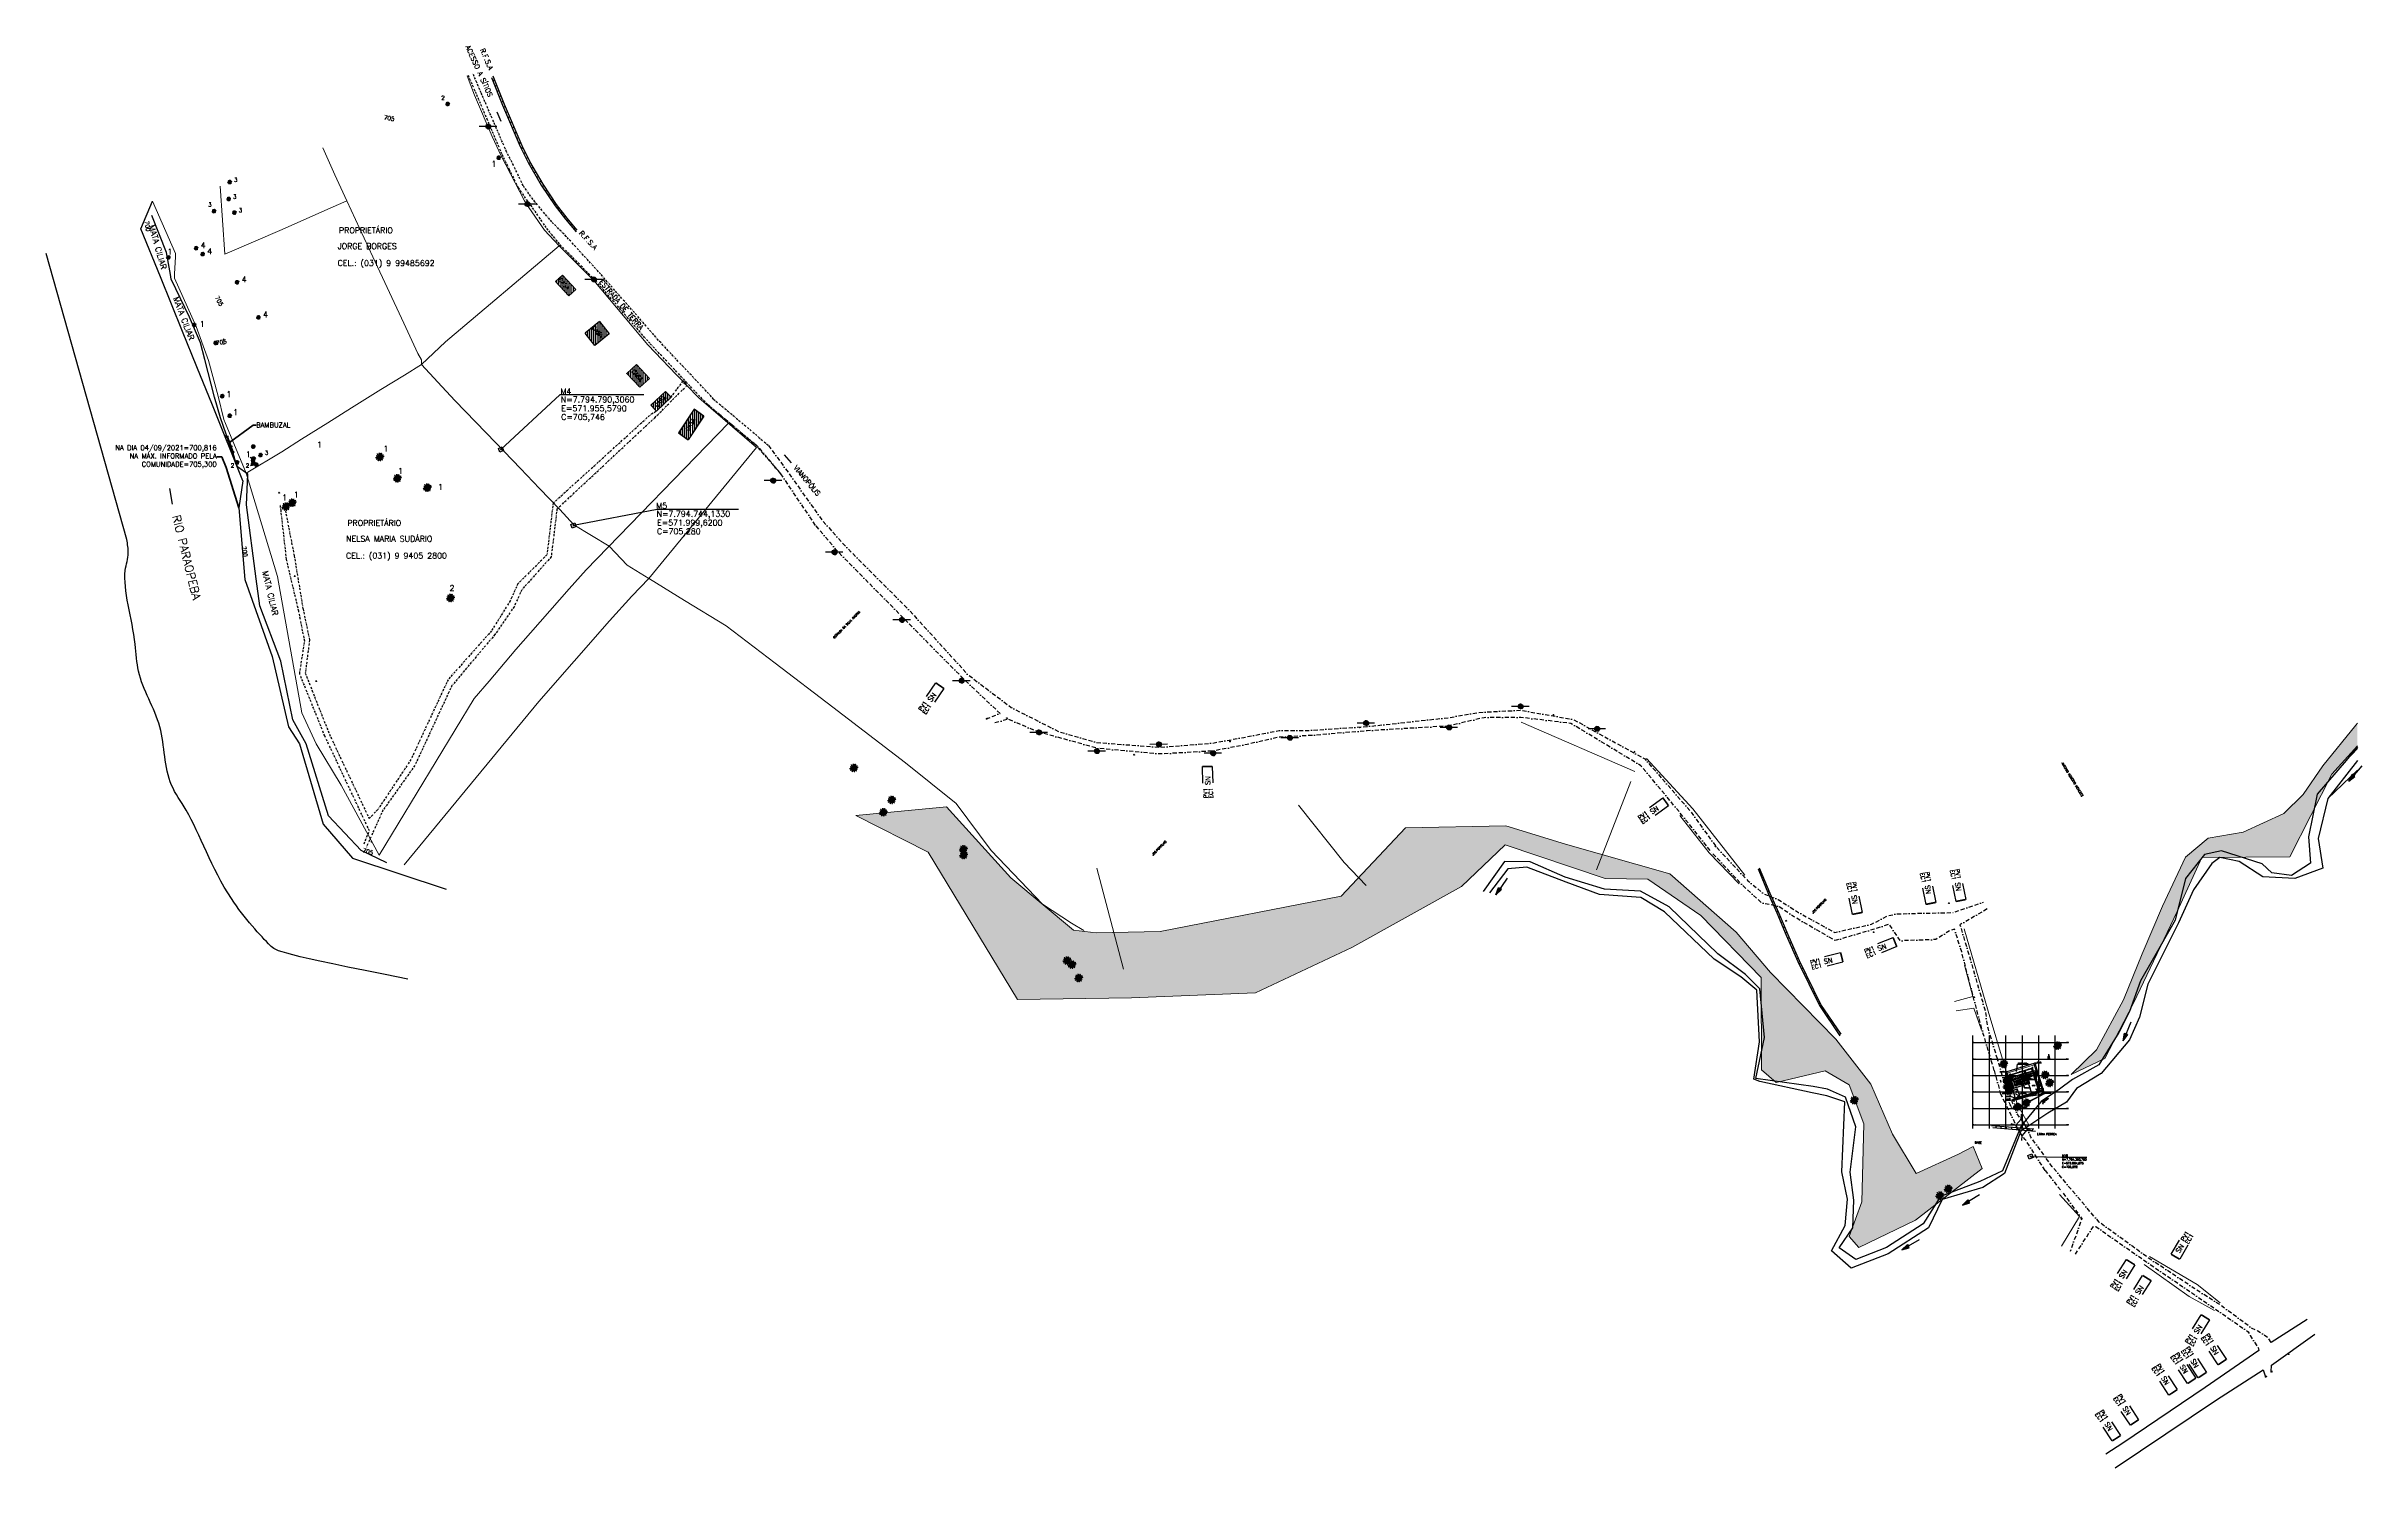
# Model space of a CAD drawing. Header units: metres. Extents: x 571679 to 576048, y 7793723 to 7796430.
# Drawn here: x 571679 to 573086, y 7794172 to 7795035 of the extents above; entities outside this region: 1.
import ezdxf
from ezdxf.enums import TextEntityAlignment as Align

# ---------------------------------------------------------------- set-up
doc = ezdxf.new("R2010")
doc.units = ezdxf.units.M
doc.header["$PDMODE"] = 35
doc.header["$PDSIZE"] = 0.1
for name, pattern in [('BORDER2', [0.875, 0.25, -0.125, 0.25, -0.125, 0, -0.125]), ('CONTINUO', [0]), ('DASHDOT', [1, 0.5, -0.25, 0, -0.25]), ('DASHEDX2', [1.5, 1, -0.5]), ('HIDDEN', [9.525, 6.35, -3.175]), ('SGC_DASHDOT', [1, 0.5, -0.25, 0, -0.25])]:
    doc.linetypes.add(name, pattern=pattern)
for name, color, linetype in [('1', 1, 'Continuous'), ('2', 2, 'Continuous'), ('3', 3, 'Continuous'), ('_A', 7, 'CONTINUO'), ('_ACESSO', 7, 'CONTINUO'), ('_ARBUS', 7, 'CONTINUO'), ('_ARBUST', 7, 'CONTINUO'), ('_BAMB', 7, 'CONTINUO'), ('BAMBUZAL', 3, 'Continuous'), ('BAR-EIXOS', 8, 'DASHDOT'), ('BAR-FUROS', 8, 'Continuous'), ('BAR-PECAS', 2, 'Continuous'), ('BSBAS--L3--', 3, 'Continuous'), ('BSEEE--LC--', 1, 'DASHDOT'), ('BSETE--L4--', 4, 'Continuous'), ('COTAS', 1, 'Continuous'), ('DSSIMB-HA--', 1, 'Continuous'), ('DSSIMB-L1-A', 1, 'Continuous'), ('EIXO', 1, 'DASHDOT'), ('HT_HATCH', 252, 'Continuous'), ('LINHA-01H', 1, 'HIDDEN'), ('LINHA-02', 2, 'Continuous'), ('LINHA-03', 3, 'Continuous'), ('LINHA_01', 1, 'Continuous'), ('LINHA_02', 2, 'Continuous'), ('LINHA_05', 5, 'Continuous'), ('MALHA - LINHA', 8, 'CONTINUO'), ('P02', 2, 'Continuous'), ('PISTA', 2, 'Continuous'), ('PORTÃO', 3, 'Continuous'), ('SGC-Conexoes (Furos)', 9, 'Continuous'), ('SGC-EIXOS', 9, 'SGC_DASHDOT'), ('SGC-Tubos (Desenho Bifilar)', 2, 'Continuous'), ('T3', 3, 'Continuous'), ('T80', 2, 'Continuous'), ('TALUDES', 8, 'Continuous'), ('TB_100_1ET', 2, 'Continuous'), ('TEXTO', 3, 'Continuous'), ('TOP_CASA_EDIFICAÇÕES', 2, 'Continuous'), ('TOP_CORREGO', 5, 'Continuous'), ('TOP_LINHA CHAMADA', 1, 'CONTINUO'), ('TOP_MARCO', 3, 'Continuous'), ('TOP_N° ECONOMIAS', 1, 'Continuous'), ('TOP_PONTE', 1, 'Continuous'), ('TOP_PORTÃO', 3, 'Continuous'), ('TOP_POSTE', 5, 'Continuous'), ('TOP_RIO CRISTA', 1, 'Continuous'), ('TOP_RIO NA', 5, 'Continuous'), ('TOP_SHOPING', 2, 'Continuous'), ('TOP_TEXTO_NOME RUA', 2, 'Continuous'), ('TOP_TEXTO_PROPRIETÁRIOS', 2, 'Continuous'), ('TOP_Trilho', 5, 'Continuous'), ('TOP_TX03', 3, 'Continuous'), ('TOP_TXT', 2, 'Continuous'), ('TPCDSECSI-Q', 1, 'Continuous'), ('TPCDSRUASFALTO', 2, 'Continuous'), ('TPCDSRUTE-Q', 2, 'BORDER2'), ('TPCNVELMS-Q', 3, 'Continuous'), ('TPHIDPRCS-Q', 4, 'Continuous'), ('TPSIMB-L8', 8, 'Continuous'), ('TRACEJADA', 252, 'DASHEDX2'), ('TXT-R080', 2, 'Continuous'), ('TXT_80CL', 2, 'Continuous'), ('UTSIMB-L2--', 2, 'Continuous')]:
    doc.layers.add(name, color=color, linetype=linetype)
for name, color, linetype, lineweight in [('ST', 10, 'Continuous', 30), ('TOP MATA CILIAR', 3, 'CERCA_DE_ARAME', 0), ('TOP_ARVORES', 8, 'Continuous', 9), ('TOP_CERCA', 1, 'CERCA_DE_ARAME', 0)]:
    doc.layers.add(name, color=color, linetype=linetype, lineweight=lineweight)
doc.styles.add('L50', font='romans.shx', dxfattribs={"height": 0.0625})
doc.styles.add('R-80-100', font='simplex.shx', dxfattribs={"height": 0.2})
doc.styles.add('R-80-25', font='simplex.shx', dxfattribs={"height": 0.05})
doc.styles.add('R100', font='romans.shx', dxfattribs={"height": 1.25})
doc.styles.add('ROMANS', font='romans.shx')
doc.styles.add('SIMPLEX', font='simplex', dxfattribs={"height": 0.2})
doc.styles.get("Standard").update_dxf_attribs({"font": 'simplex.shx'})
doc.linetypes.add('CERCA1', pattern='A,2,-0.5,["X",Standard,S=0.7,R=1,X=0,Y=-0.3],-1', length=3.5)
doc.linetypes.add('CERCA_DE_ARAME', pattern='A,0.15,-0.05,["X",Standard,S=0.05,R=0,X=-0.0175,Y=-0.025],-0.05', length=0.25)
doc.dimstyles.new('ESC 1-100', dxfattribs={"dimscale": 100, "dimtxt": 0.002, "dimasz": 0.002, "dimexe": 0.002, "dimexo": 0, "dimgap": 0.0005, "dimtad": 1, "dimzin": 1, "dimtxsty": 'ROMANS', "dimblk": 'OBLIQUE', "dimcen": 0.002, "dimclrd": 1, "dimclre": 1, "dimclrt": 3, "dimadec": 0, "dimazin": 0, "dimtfac": 1, "dimtmove": 0, "dimatfit": 3, "dimldrblk": 'DOTSMALL', "dimfxl": 2, "dimarcsym": 1})
doc.dimstyles.get("Standard").update_dxf_attribs({"dimtxt": 0.18, "dimasz": 0.18, "dimexe": 0.18, "dimexo": 0.0625, "dimgap": 0.09, "dimtad": 0, "dimtih": 1, "dimtoh": 1, "dimdec": 4, "dimzin": 0, "dimdsep": 46, "dimtxsty": 'Standard', "dimcen": 0.09, "dimadec": 0, "dimazin": 0, "dimtfac": 1, "dimtdec": 4, "dimtofl": 0, "dimtmove": 0, "dimatfit": 3, "dimfxl": 1, "dimtolj": 1, "dimtzin": 0, "dimarcsym": 0})

# ---------------------------------------------------------------- blocks, each defined once
blk = doc.blocks.new('A$C50B3580C')
at = {"layer": 'TOP_ARVORES', "lineweight": 0}
for p, q in [((0.4, 2.2, 754), (0, 2.3, 754)), ((0.2, 2.1, 754), (0.1, 1.8, 754)), ((0.5, 2.3, 754), (0.3, 1.9, 754)), ((0.7, 1.3, 754), (0.3, 1.2, 754)), ((0.7, 3.3, 754), (0.4, 3.2, 754)), ((0.6, 2.3, 754), (0.4, 2.5, 754)), ((0.9, 1.5, 754), (0.5, 1.5, 754)), ((0.6, 1.2, 754), (0.5, 1, 754)), ((0.9, 3.2, 754), (0.6, 3.1, 754)), ((0.8, 2.4, 754), (0.6, 2.1, 754)), ((0.8, 3.3, 754), (0.7, 3.5, 754)), ((1, 2.5, 754), (0.7, 2.6, 754)), ((1.2, 1.7, 754), (0.7, 1.7, 754)), ((0.8, 1.4, 754), (0.7, 1.1, 754)), ((1.1, 4.2, 754), (0.8, 4.4, 754)), ((1.2, 3.1, 754), (0.8, 3, 754)), ((1.2, 4, 754), (0.9, 4.1, 754)), ((1, 3.2, 754), (0.9, 3.4, 754)), ((1.1, 2.5, 754), (0.9, 2.2, 754)), ((1.4, 1.8, 754), (0.9, 2, 754)), ((1.1, 1.6, 754), (0.9, 1, 754)), ((1, 4.3, 754), (1, 4.6, 754)), ((1.2, 2.5, 754), (1, 2.7, 754)), ((1.1, 4.1, 754), (1.1, 4.4, 754)), ((1.4, 3.8, 754), (1.1, 3.8, 754)), ((1.3, 3.1, 754), (1.1, 3.4, 754)), ((1.4, 3, 754), (1.1, 2.9, 754)), ((1.4, 2.6, 754), (1.1, 2.2, 754)), ((1.6, 2, 754), (1.2, 2, 754)), ((1.3, 1.8, 754), (1.2, 1.3, 754)), ((1.3, 3.9, 754), (1.4, 4.3, 754)), ((1.6, 3.5, 754), (1.3, 3.6, 754)), ((1.6, 2.9, 754), (1.3, 3.3, 754)), ((1.7, 2.9, 754), (1.3, 2.8, 754)), ((1.5, 2.6, 754), (1.3, 2.8, 754)), ((1.7, 0.8, 754), (1.3, 0.6, 754)), ((1.6, 2.6, 754), (1.4, 2.3, 754)), ((1.5, 1.9, 754), (1.4, 1.4, 754)), ((1.8, 1.2, 754), (1.4, 1, 754)), ((1.7, 1, 754), (1.4, 0.8, 754)), ((1.6, 0.6, 754), (1.4, 0.5, 754)), ((1.6, 0.4, 754), (1.4, 0.2, 754)), ((1.5, 3.6, 754), (1.6, 4.1, 754)), ((1.9, 3.2, 754), (1.5, 3.3, 754)), ((1.9, 2.2, 754), (1.5, 2.2, 754)), ((1.9, 1.4, 754), (1.5, 1.3, 754)), ((1.8, 2.9, 754), (1.6, 3.1, 754)), ((2, 3, 754), (1.6, 3.1, 754)), ((1.7, 2.6, 754), (1.6, 2.8, 754)), ((1.8, 2.6, 754), (1.6, 2.3, 754)), ((1.7, 2, 754), (1.6, 1.7, 754)), ((2, 1.6, 754), (1.6, 1.5, 754)), ((1.6, 0.4, 754), (1.9, 0.4, 754)), ((1.6, 0.3, 754), (1.8, 0.3, 754)), ((1.7, 0.9, 754), (2, 0.8, 754)), ((1.7, 0.7, 754), (1.9, 0.6, 754)), ((1.8, 3.4, 754), (1.8, 3.8, 754)), ((1.9, 2.6, 754), (1.8, 2.9, 754)), ((2.1, 1.9, 754), (1.8, 1.8, 754)), ((1.8, 1.3, 754), (2, 1.2, 754)), ((1.8, 1.1, 754), (2, 1, 754)), ((2.2, 4.5, 754), (1.9, 4.7, 754)), ((2.3, 4.3, 754), (1.9, 4.4, 754)), ((2, 3.1, 754), (1.9, 3.6, 754)), ((2, 2.6, 754), (1.9, 2.3, 754)), ((2.2, 2.1, 754), (1.9, 2, 754)), ((1.9, 1.5, 754), (2.2, 1.3, 754)), ((2.1, 4.8, 754), (2, 4.8, 754)), ((2.4, 4, 754), (2, 4.3, 754)), ((2.1, 2.6, 754), (2, 2.9, 754)), ((2.3, 2.8, 754), (2, 2.8, 754)), ((2, 1.8, 754), (2.3, 1.5, 754)), ((2.4, 3.7, 754), (2.1, 4, 754)), ((2.1, 2.9, 754), (2.1, 3.4, 754)), ((2.3, 2.6, 754), (2.1, 2.3, 754)), ((2.4, 2.3, 754), (2.1, 2.3, 754)), ((2.2, 4.7, 754), (2.2, 5.1, 754)), ((2.5, 3.4, 754), (2.2, 3.7, 754)), ((2.5, 3.2, 754), (2.2, 3.4, 754)), ((2.2, 2, 754), (2.4, 1.7, 754)), ((2.4, 1, 754), (2.2, 0.9, 754)), ((2.4, 0.8, 754), (2.2, 0.7, 754)), ((2.3, 4.4, 754), (2.3, 4.9, 754)), ((2.3, 4.2, 754), (2.4, 4.6, 754)), ((2.4, 2.7, 754), (2.3, 3.1, 754)), ((2.3, 2.2, 754), (2.5, 1.9, 754)), ((2.6, 1.8, 754), (2.3, 1.6, 754)), ((2.6, 1.5, 754), (2.3, 1.3, 754)), ((2.5, 1.3, 754), (2.3, 1.1, 754)), ((2.3, 0.6, 754), (2.5, 0.5, 754)), ((2.6, 4.1, 754), (2.4, 4.6, 754)), ((2.4, 3.9, 754), (2.5, 4.4, 754)), ((2.4, 0.9, 754), (2.5, 0.6, 754)), ((2.5, 3.5, 754), (2.7, 3.9, 754)), ((2.5, 3.3, 754), (2.7, 3.6, 754)), ((2.6, 2.7, 754), (2.5, 3, 754)), ((2.5, 2.4, 754), (2.6, 2.1, 754)), ((2.8, 1.8, 754), (2.5, 1.5, 754)), ((2.5, 1.4, 754), (2.6, 1.1, 754)), ((2.5, 1.2, 754), (2.6, 0.9, 754)), ((2.7, 4.6, 754), (2.6, 4.8, 754)), ((2.7, 4.4, 754), (2.6, 4.6, 754)), ((2.6, 4, 754), (2.9, 4.3, 754)), ((2.8, 2.8, 754), (2.6, 3.2, 754)), ((2.9, 1.5, 754), (2.6, 1.3, 754)), ((2.7, 4.5, 754), (2.9, 4.7, 754)), ((2.7, 4.3, 754), (2.9, 4.5, 754)), ((2.9, 3.1, 754), (2.7, 3.4, 754)), ((2.7, 2.7, 754), (3, 2.8, 754)), ((2.7, 2.4, 754), (2.8, 2, 754)), ((2.9, 1.3, 754), (2.7, 1, 754)), ((2.9, 1, 754), (2.7, 0.8, 754)), ((3, 0.7, 754), (2.7, 0.5, 754)), ((3.1, 3.3, 754), (2.8, 3.6, 754)), ((2.8, 2.5, 754), (3, 2.8, 754)), ((2.8, 1.9, 754), (3, 1.7, 754)), ((2.8, 1.6, 754), (3, 1.5, 754)), ((3, 0.5, 754), (2.8, 0.3, 754)), ((3.2, 3.5, 754), (2.9, 3.8, 754)), ((2.9, 3, 754), (3.2, 3.1, 754)), ((2.9, 2.2, 754), (3.1, 2.2, 754)), ((2.9, 1.4, 754), (3.1, 1.2, 754)), ((2.9, 1.2, 754), (3.1, 0.9, 754)), ((2.9, 0.9, 754), (3.3, 0.7, 754)), ((2.9, 0.4, 754), (3.1, 0.3, 754)), ((3, 3.2, 754), (3.3, 3.3, 754)), ((3, 2.5, 754), (3.1, 2.2, 754)), ((3, 2.1, 754), (3, 1.7, 754)), ((3, 0.7, 754), (3.2, 0.5, 754)), ((3.4, 4.2, 754), (3.1, 4.3, 754)), ((3.3, 4, 754), (3.1, 4.1, 754)), ((3.3, 3.8, 754), (3.1, 3.9, 754)), ((3.1, 3.5, 754), (3.5, 3.6, 754)), ((3.1, 2.5, 754), (3.2, 2.7, 754)), ((3.1, 2, 754), (3.5, 2, 754)), ((3.1, 2, 754), (3.2, 1.5, 754)), ((3.5, 4.6, 754), (3.2, 4.6, 754)), ((3.4, 4.4, 754), (3.2, 4.5, 754)), ((3.2, 3.7, 754), (3.6, 3.8, 754)), ((3.2, 2.9, 754), (3.6, 2.9, 754)), ((3.2, 2.5, 754), (3.3, 2.2, 754)), ((3.2, 1.8, 754), (3.6, 1.7, 754)), ((3.5, 4.8, 754), (3.3, 4.8, 754)), ((3.3, 3.9, 754), (3.7, 4, 754)), ((3.3, 2.5, 754), (3.5, 2.8, 754)), ((3.3, 2.2, 754), (3.5, 2, 754)), ((3.3, 1.7, 754), (3.3, 1.3, 754)), ((3.4, 4.3, 754), (3.8, 4.5, 754)), ((3.4, 4.1, 754), (3.7, 4.3, 754)), ((3.4, 3, 754), (3.5, 3.4, 754)), ((3.4, 2.5, 754), (3.5, 2.3, 754)), ((3.4, 2.2, 754), (3.8, 2.3, 754)), ((3.5, 4.7, 754), (3.7, 4.8, 754)), ((3.5, 4.5, 754), (3.7, 4.6, 754)), ((3.5, 3.1, 754), (3.9, 3, 754)), ((3.5, 2.5, 754), (3.7, 2.8, 754)), ((3.5, 2.1, 754), (3.8, 1.8, 754)), ((3.6, 1.5, 754), (3.5, 1, 754)), ((3.5, 1.5, 754), (3.8, 1.5, 754)), ((3.6, 3.1, 754), (3.7, 3.6, 754)), ((3.6, 2.5, 754), (3.8, 2.3, 754)), ((3.7, 3.2, 754), (4.2, 3.1, 754)), ((3.7, 2.5, 754), (4, 2.8, 754)), ((3.7, 2.1, 754), (4, 2.2, 754)), ((3.7, 1.3, 754), (4, 1.2, 754)), ((3.8, 1.2, 754), (3.7, 0.8, 754)), ((3.8, 3.3, 754), (3.9, 3.8, 754)), ((3.8, 2, 754), (4, 1.7, 754)), ((3.9, 3.4, 754), (4.4, 3.4, 754)), ((3.9, 2.5, 754), (4.1, 2.3, 754)), ((3.9, 2, 754), (4.3, 2.1, 754)), ((3.9, 1, 754), (4.2, 1, 754)), ((4, 3.5, 754), (4.2, 4.1, 754)), ((4, 2.6, 754), (4.2, 2.9, 754)), ((4, 0.9, 754), (4, 0.6, 754)), ((4, 0.8, 754), (4.3, 0.7, 754)), ((4.1, 2.6, 754), (4.4, 2.4, 754)), ((4.1, 1.9, 754), (4.2, 1.7, 754)), ((4.1, 0.7, 754), (4.1, 0.5, 754)), ((4.2, 3.6, 754), (4.6, 3.6, 754)), ((4.2, 1.9, 754), (4.5, 2, 754)), ((4.3, 3.7, 754), (4.4, 4, 754)), ((4.3, 2.6, 754), (4.5, 3, 754)), ((4.3, 1.8, 754), (4.4, 1.6, 754)), ((4.4, 3.8, 754), (4.8, 3.8, 754)), ((4.4, 1.8, 754), (4.7, 1.8, 754)), ((4.5, 3.9, 754), (4.6, 4.1, 754)), ((4.5, 2.7, 754), (4.7, 2.6, 754)), ((4.6, 2.8, 754), (4.8, 3.2, 754)), ((4.7, 2.9, 754), (5.1, 2.8, 754)), ((4.9, 3, 754), (5, 3.3, 754))]:
    blk.add_line(p, q, dxfattribs=at)
for centre, radius, start, end in [((1.9, -0.4, 754), 3.02, 77.2322, 126.3968), ((2.8, 6.9, 754), 4.16, 236.7552, 259.3683), ((5.1, -3.4, 754), 6.44, 118.0539, 136.0226), ((9.6, 10.2, 754), 10.4, 213.1493, 227.2394), ((5.8, -0.1, 754), 4.18, 140.0684, 175.6203), ((2.1, 0.4, 754), 2.2, 78.2652, 97.8714), ((-2.2, 2.9, 754), 4.75, 0.8278, 26.9321), ((5.3, 6.2, 754), 4.49, 223.4991, 233.0264), ((6.1, -0.2, 754), 4.51, 142.4887, 155.6997), ((95.1, -20.4, 754), 95.1, 166.2996, 167.2756), ((0.5, 4.9, 754), 2.3, 329.0895, 356.1282), ((9.7, -2.7, 754), 8.91, 138.667, 143.7298), ((-1.2, 0.6, 754), 4.1, 351.4843, 27.13), ((-0.7, 5.2, 754), 4.18, 320.0684, 355.6203), ((3.2, 5.5, 754), 3.02, 257.2322, 306.3968), ((1.7, -4, 754), 6.62, 75.9159, 82.2755), ((-0.4, -0.9, 754), 4.58, 36.7647, 49.3719), ((-4.5, -5.1, 754), 10.4, 33.1493, 47.2394), ((1, 1.6, 754), 1.87, 2.467, 30.5395), ((0, 8.5, 754), 6.44, 298.0539, 316.0226), ((2.3, -1.8, 754), 4.16, 56.7552, 79.3683)]:
    blk.add_arc(centre, radius, start, end, dxfattribs=at)
blk = doc.blocks.new('*X3')
at = {"color": 0}
for p, q in [((651.2, 318.4), (652.8, 320.1)), ((651.2, 318.5), (652.8, 320.1)), ((651.2, 318.6), (652.7, 320.1)), ((651.2, 318.6), (652.6, 320.1)), ((651.2, 318.7), (652.5, 320.1)), ((651.2, 318.8), (652.4, 320.1)), ((651.2, 318.9), (652.4, 320.1)), ((651.2, 319), (652.3, 320.1)), ((651.2, 319.1), (652.1, 320.1)), ((651.2, 318.4), (652.9, 320)), ((651.2, 319.2), (652, 320)), ((651.3, 318.2), (653, 320)), ((651.3, 318.3), (653, 320)), ((651.3, 319.4), (651.9, 320)), ((651.3, 318.1), (653.1, 319.9)), ((651.3, 318.2), (653.1, 319.9)), ((651.4, 318.1), (653.2, 319.9)), ((651.4, 318), (653.2, 319.8)), ((651.5, 317.9), (653.3, 319.8)), ((651.5, 318), (653.3, 319.8)), ((651.5, 317.9), (653.4, 319.7)), ((651.6, 317.8), (653.4, 319.7)), ((651.6, 317.8), (653.5, 319.6)), ((651.7, 317.8), (653.5, 319.6)), ((651.7, 317.7), (653.5, 319.5)), ((651.8, 317.7), (653.6, 319.5)), ((651.8, 317.6), (653.6, 319.4)), ((651.9, 317.6), (653.6, 319.4)), ((652, 317.6), (653.7, 319.3)), ((652, 317.6), (653.7, 319.2)), ((652.1, 317.5), (653.7, 319.2)), ((652.2, 317.5), (653.7, 319.1)), ((652.2, 317.5), (653.7, 319)), ((652.3, 317.5), (653.8, 318.9)), ((652.4, 317.5), (653.8, 318.9)), ((652.5, 317.5), (653.8, 318.8)), ((652.6, 317.5), (653.8, 318.7)), ((652.7, 317.5), (653.7, 318.6)), ((652.8, 317.5), (653.7, 318.5)), ((652.9, 317.6), (653.7, 318.3)), ((653.1, 317.7), (653.6, 318.2))]:
    blk.add_line(p, q, dxfattribs=at)
blk = doc.blocks.new('A$C4F9E0647')
at = {"layer": 'TOP_POSTE'}
blk.add_line((0, 1.9, 844.97), (4.97, 0, 844.97), dxfattribs=at)
blk.add_ellipse((2.4, 0.98, 823.41), major_axis=(-0.299, 0.67), ratio=1, start_param=3.926991217074737, end_param=10.21017652425432, dxfattribs=at)
at = {"layer": 'TOP_POSTE', "xscale": 0.5618340001441985, "yscale": 0.5618340001441985, "zscale": 0.5618340001441985, "rotation": 339.0525717729745}
blk.add_blockref('*X3', (-403.99, -35.24, 823.41), dxfattribs=at)
blk = doc.blocks.new('TP---EC001')
at = {"layer": 'TPSIMB-L8'}
for p, q in [((0, 1.5), (5, 1.5)), ((5, -1.5), (0, -1.5))]:
    blk.add_line(p, q, dxfattribs=at)
at = {"layer": 'TPSIMB-L8', "const_width": 0.5}
blk.add_lwpolyline([(0, -1.5), (0, 1.5)], dxfattribs=at)
blk.add_attdef('N', text='', height=1.5).set_placement((1, 0), align=Align.MIDDLE_LEFT)
blk = doc.blocks.new('A$C39AB6676')
at = {"layer": 'TOP_MARCO'}
for p, q in [((0, 4.5, -4.7), (4.8, 6.3, -4.7)), ((1.7, 0, -4.7), (0, 4.5, -4.7)), ((6.4, 1.8, -4.7), (1.7, 0, -4.7)), ((4.8, 6.3, -4.7), (6.4, 1.8, -4.7))]:
    blk.add_line(p, q, dxfattribs=at)
at = {"layer": 'TOP_MARCO', "const_width": 1.08, "elevation": -4.7}
blk.add_lwpolyline([(3.4, 2.7, 1), (3, 3.7, 1)], format="xyb", close=True, dxfattribs=at)
blk = doc.blocks.new('norte')
for p, q in [((-5, 0), (-7, 0)), ((-4, -10), (0, 14)), ((0, 0), (-4, -10)), ((0, 14), (4, -10)), ((0, 0), (4, -10)), ((5, 0), (7, 0)), ((0, -7), (0, -5))]:
    blk.add_line(p, q)
blk.add_circle((0, 0), 4.9)
blk.add_solid([(0, 0), (0, 14), (0, 0), (-4, -10)])
blk.add_text('N', height=3).set_placement((0, 16), align=Align.MIDDLE)
blk = doc.blocks.new('SIMB_PONTO')
at = {"color": 0}
blk.add_point((0, 0), dxfattribs=at)
for tag in ['desc:', 'cota:', 'pto:']:
    blk.add_attdef(tag, (0, 0), '', height=1)
blk = doc.blocks.new('BB-1-UA06-N10-D150-S0')
at = {"layer": 'BAR-EIXOS'}
blk.add_line((0.1, 0), (-0.1, 0), dxfattribs=at)
at = {"layer": 'BAR-FUROS'}
for points in [[(-0.2, 0.1), (0.2, 0.1), (0.2, 0), (-0.2, 0)], [(-0.2, 0.1), (0.2, 0.1), (0.2, 0.1), (-0.2, 0.1)], [(-0.2, -0.1), (0.2, -0.1), (0.2, 0), (-0.2, 0)], [(-0.2, -0.1), (0.2, -0.1), (0.2, -0.1), (-0.2, -0.1)]]:
    blk.add_lwpolyline(points, close=True, dxfattribs=at)
at = {"layer": 'BAR-PECAS'}
for points in [[(-0.1, -0.1), (-0.1, 0.1), (-0.1, 0.1), (-0.1, -0.1)], [(0, -0.1), (0, 0.1), (0, 0.1), (0, -0.1)], [(0.1, -0.1), (0.1, 0.1), (0.1, 0.1), (0.1, -0.1)]]:
    blk.add_lwpolyline(points, close=True, dxfattribs=at)
for points in [[(0.1, 0.1), (-0.1, 0.1)], [(0.1, -0.1), (-0.1, -0.1)]]:
    blk.add_lwpolyline(points, dxfattribs=at)
blk = doc.blocks.new('SetaSIMBOLO')
at = {"layer": 'UTSIMB-L2--'}
blk.add_hatch(color=256, dxfattribs=at).paths.add_polyline_path([(3, 0), (3, 1), (3, 1), (0, 1)])
blk.add_lwpolyline([(8, 1), (3, 1), (3, 1), (0, 1), (3, 0), (3, 1), (8, 1)], dxfattribs=at)
blk = doc.blocks.new('SG_2_TFP10_D100_L5800')
at = {"layer": 'SGC-Conexoes (Furos)'}
for centre in [(-0.1, 0), (0, 0.1), (0, 0.1), (0.1, 0), (-0.1, 0), (0, -0.1), (0, -0.1), (0.1, 0)]:
    blk.add_circle(centre, 0.0095, dxfattribs=at)
at = {"layer": 'SGC-EIXOS'}
for p, q in [((-0.1, 0), (0.1, 0)), ((0, 0.1), (0, -0.1))]:
    blk.add_line(p, q, dxfattribs=at)
at = {"layer": 'SGC-Tubos (Desenho Bifilar)'}
for radius in [0.059, 0.11]:
    blk.add_circle((0, 0), radius, dxfattribs=at)
blk = doc.blocks.new('A$Cdb1e501e')
at = {"layer": '1', "ltscale": 0.1}
for p, q in [((2.5, 4.2), (2.4, 4.2)), ((2.4, 4.2), (2.4, 4.1)), ((2.4, 4.1), (2.4, 4.2)), ((2.4, 4.1), (2.4, 4.2)), ((2.5, 4.2), (2.4, 4.2)), ((2.5, 4.2), (2.4, 4.2)), ((2.5, 4.2), (2.4, 4.2)), ((2.5, 4.2), (2.4, 4.2)), ((2.5, 4.2), (2.4, 4.2)), ((2.5, 4.2), (2.4, 4.2)), ((2.5, 4.2), (2.4, 4.2)), ((2.5, 4.2), (2.4, 4.2)), ((2.4, 4.1), (2.5, 4.1)), ((2.5, 4.1), (2.4, 4.1)), ((2.5, 4.1), (2.4, 4.1)), ((2.5, 4.1), (2.5, 4.2)), ((2.5, 4.1), (2.5, 4.2)), ((2.5, 4.1), (2.5, 4.2)), ((2.5, 4.1), (2.5, 4.2)), ((2.5, 4.1), (2.5, 4.2)), ((2.5, 4.1), (2.5, 4.2)), ((2.5, 4.1), (2.5, 4.2)), ((2.5, 4.1), (2.5, 4.2)), ((2.5, 4.1), (2.5, 4.2)), ((8.1, 1), (8.1, 1.1)), ((8.5, 1), (8.5, 1.1))]:
    blk.add_line(p, q, dxfattribs=at)
at = {"layer": '1'}
for p, q in [((6.9, 2.9), (6.9, 2.9)), ((7.3, 3.1), (7.4, 3.1)), ((7.4, 3), (7.4, 3)), ((7.4, 3), (7.4, 3)), ((7.4, 3), (7.4, 3))]:
    blk.add_line(p, q, dxfattribs=at)
for points in [[(8, 1.4), (8, 1.4), (8, 1.4), (8, 1.4), (8, 1.4), (8, 1.4)], [(8, 1.1), (8, 1.1), (8, 1.1), (8, 1.1), (8, 1.1), (8, 1.1)], [(8.1, 1.4), (8.1, 1.4), (8.1, 1.4), (8.1, 1.4), (8.1, 1.4), (8.1, 1.4)], [(8.1, 1.1), (8.1, 1.1), (8.1, 1.1), (8.1, 1.1), (8.1, 1.1), (8.1, 1.1)], [(8.5, 1.4), (8.5, 1.4), (8.5, 1.4), (8.5, 1.4), (8.5, 1.4), (8.5, 1.4)], [(8.5, 1.4), (8.5, 1.4), (8.5, 1.4), (8.5, 1.4), (8.5, 1.4), (8.5, 1.4)], [(8.5, 1.1), (8.5, 1.1), (8.5, 1.1), (8.5, 1.1), (8.5, 1.1), (8.5, 1.1)], [(8.5, 1.1), (8.5, 1.1), (8.5, 1.1), (8.5, 1.1), (8.5, 1.1), (8.5, 1.1)]]:
    blk.add_lwpolyline(points, close=True, dxfattribs=at)
for centre in [(8, 1.4), (8, 1.1), (8.1, 1.4), (8.1, 1.1), (8.5, 1.4), (8.5, 1.4), (8.5, 1.1), (8.5, 1.1)]:
    blk.add_circle(centre, 0.00325, dxfattribs=at)
at = {"layer": '2'}
for p, q in [((0, 5), (0, 0)), ((2.3, 5), (0, 5)), ((2, 2.5), (2.2, 2.5)), ((2, 2.4), (2.2, 2.5)), ((2.1, 2.7), (2.1, 2.7)), ((2.1, 2.7), (2.1, 2.7)), ((2.1, 2.7), (2.2, 2.5)), ((2.1, 2.6), (2.2, 2.5)), ((2.3, 2.7), (2.2, 2.5)), ((2.3, 2.6), (2.2, 2.5)), ((2.4, 2.5), (2.2, 2.5)), ((2.4, 2.4), (2.2, 2.5)), ((2.2, 2.3), (2.2, 2.5)), ((2.2, 2.3), (2.2, 2.5)), ((2.2, 2.3), (2.2, 2.3)), ((2.2, 2.3), (2.2, 2.3)), ((2.3, 2.7), (2.3, 2.7)), ((2.3, 2.7), (2.3, 2.7)), ((2.4, 2.4), (2.4, 2.4)), ((2.4, 2.4), (2.4, 2.4)), ((4.7, 3.3), (4.3, 3.3)), ((4.7, 1.7), (4.3, 1.7)), ((5.2, 3.3), (4.8, 3.3)), ((5.2, 1.7), (4.8, 1.7)), ((6, 3.8), (8.6, 3.8)), ((6, 3.8), (6, 1.2)), ((8.1, 1.2), (8.5, 1.2)), ((8.6, 1.2), (8.6, 1.2))]:
    blk.add_line(p, q, dxfattribs=at)
for points in [[(0, 0), (9.8, 0), (9.8, 5), (3.5, 5)], [(2, 2.5), (2, 2.5)], [(2.3, 2.7), (2.2, 2.7)], [(2.2, 2.3), (2.3, 2.3)], [(2.4, 2.5), (2.4, 2.5)], [(8.6, 1.2), (8.6, 3.8)]]:
    blk.add_lwpolyline(points, dxfattribs=at)
for points in [[(2.1, 2.7), (2.1, 2.7, 0.414214), (2, 2.6), (2, 2.6)], [(2, 2.4), (2, 2.4, 0.414214), (2.1, 2.3), (2.1, 2.3)], [(2.4, 2.6), (2.4, 2.6, 0.414214), (2.4, 2.7), (2.3, 2.7)], [(2.3, 2.3), (2.4, 2.3, 0.414214), (2.4, 2.4), (2.4, 2.4)]]:
    blk.add_lwpolyline(points, format="xyb", dxfattribs=at)
for radius in [0.2, 0.18, 0.0285]:
    blk.add_circle((2.2, 2.5), radius, dxfattribs=at)
for centre, radius, start, end in [((1.7, 3.6), 0.0075, 90, 270), ((2, 3.6), 0.0075, 270, 90), ((2.2, 2.5), 0.11, 131.2159, 192.7841), ((2.2, 2.5), 0.11, 203.2159, 264.7841), ((2.2, 2.5), 0.11, 59.2159, 120.7841), ((2.2, 2.5), 0.0492, 281.7346, 330.2654), ((2.2, 2.5), 0.0492, 209.7346, 258.2654), ((2.2, 2.5), 0.0492, 137.7346, 186.2654), ((2.2, 2.5), 0.0492, 65.7346, 114.2654), ((2.2, 2.5), 0.11, 275.2159, 336.7841), ((2.2, 2.5), 0.11, 347.2159, 48.7841), ((2.2, 2.5), 0.0492, 353.7346, 42.2654)]:
    blk.add_arc(centre, radius, start, end, dxfattribs=at)
at = {"layer": '3', "color": 2}
for p, q in [((2.3, 4), (2.3, 5.2)), ((2.3, 5.2), (3.5, 5.2)), ((2.3, 4), (3.5, 4)), ((2.4, 4.1), (2.4, 5.1)), ((2.4, 5.1), (2.9, 5.1)), ((2.4, 4.1), (2.9, 4.1)), ((3, 5.1), (3.4, 5.1)), ((3, 4.1), (3.4, 4.1)), ((3.4, 4.1), (3.4, 5.1)), ((3.5, 4), (3.5, 5.2))]:
    blk.add_line(p, q, dxfattribs=at)
at = {"layer": '3'}
blk.add_circle((5.5, 1.2), 0.045, dxfattribs=at)
at = {"layer": 'BAR-PECAS'}
for p, q in [((6, 1.2), (8, 1.2)), ((8.1, 1.2), (8.5, 1.2)), ((8.5, 1.2), (8.6, 1.2))]:
    blk.add_line(p, q, dxfattribs=at)
at = {"layer": 'BAR-PECAS', "ltscale": 0.1}
for points in [[(2.6, 4.3), (2.4, 4.3), (2.4, 4.1), (2.6, 4.1)], [(2.5, 4.2), (2.4, 4.2), (2.4, 4.1), (2.5, 4.1)]]:
    blk.add_lwpolyline(points, close=True, dxfattribs=at)
at = {"layer": 'BSBAS--L3--'}
for p, q in [((2.9, 4), (2.9, 5.2)), ((2.9, 3.8), (2.9, 1.2)), ((3, 4), (3, 5.2)), ((3, 3.8), (3, 1.2)), ((4.7, 3.8), (4.7, 1.2)), ((4.7, 1), (4.7, -1)), ((4.8, 3.8), (4.8, 1.2)), ((4.8, 1), (4.8, -1))]:
    blk.add_line(p, q, dxfattribs=at)
for points in [[(2.9, 5.2), (3, 5.2)], [(4.7, -1), (4.8, -1)]]:
    blk.add_lwpolyline(points, dxfattribs=at)
at = {"layer": 'BSEEE--LC--', "ltscale": 1.5}
for points in [[(2.8, 3.9), (5.6, 3.9)], [(5.6, 1.1), (2.8, 1.1)], [(2.9, 5.2), (2.9, 1.2)], [(4.7, 3.8), (4.7, -1)]]:
    blk.add_lwpolyline(points, dxfattribs=at)
at = {"layer": 'BSETE--L4--'}
for p, q in [((1, 4), (2.3, 4)), ((1, 4), (1, 1)), ((1, 1), (3.5, 1)), ((3.5, 4), (5.4, 4)), ((3.7, 1), (5.4, 1)), ((5.6, 4), (8.8, 4)), ((5.6, 1), (8.8, 1))]:
    blk.add_line(p, q, dxfattribs=at)
blk.add_lwpolyline([(8.8, 1), (8.8, 4)], dxfattribs=at)
at = {"layer": 'EIXO', "ltscale": 60}
for p, q in [((5.5, 1.3), (5.5, 1.2)), ((6.4, 2.5), (6, 2.5)), ((6.1, 2.6), (6.1, 2.4)), ((6.3, 2.6), (6.3, 2.4))]:
    blk.add_line(p, q, dxfattribs=at)
at = {"layer": 'EIXO', "ltscale": 2}
for p, q in [((7, 3), (6, 3)), ((7, 2), (6, 2)), ((7.3, 1.5), (6, 1.5)), ((7.2, 3.1), (7.5, 3.4)), ((7.2, 2.1), (7.5, 2.4)), ((7.5, 1.7), (7.5, 3.8)), ((8.6, 1.4), (8, 1.4)), ((8, 1.4), (8, 1.4)), ((8, 1.1), (8, 1.1)), ((8.1, 1.4), (8.1, 1.4)), ((8.1, 1.1), (8.1, 1.1)), ((8.5, 1.4), (8.5, 1.4)), ((8.5, 1.4), (8.5, 1.4)), ((8.5, 1.1), (8.5, 1.1)), ((8.5, 1.1), (8.5, 1.1))]:
    blk.add_line(p, q, dxfattribs=at)
for centre, radius, start, end in [((7, 3.3), 0.331, 269.0988, 315.3164), ((7, 2.3), 0.34, 269.9994, 315.0006), ((7.3, 1.7), 0.201, 269.9599, 0.0166)]:
    blk.add_arc(centre, radius, start, end, dxfattribs=at)
at = {"layer": 'LINHA-01H', "ltscale": 0.1}
for p, q in [((1.2, 3.7), (2.5, 3.7)), ((1.2, 3.7), (1.2, 1.2)), ((1.2, 2.8), (2, 2.8)), ((2.5, 1.2), (1.2, 1.2)), ((2, 2.8), (2, 2.1)), ((2.5, 3.7), (2.5, 1.2)), ((5.7, 3.7), (2.7, 3.7)), ((2.7, 3.7), (2.7, 1.2)), ((2.7, 2.8), (2.9, 2.8)), ((2.7, 2.1), (2.9, 2.1)), ((5.7, 1.2), (2.7, 1.2)), ((3, 2.8), (3.4, 2.8)), ((3, 2.1), (3.4, 2.1)), ((3.4, 2.8), (3.4, 2.1)), ((4.4, 1.7), (4.4, 3.3)), ((4.7, 3.3), (4.4, 3.3)), ((4.4, 3.3), (4.7, 3.3)), ((4.7, 1.7), (4.4, 1.7)), ((4.9, 3.3), (4.8, 3.3)), ((4.8, 3.3), (5.2, 3.3)), ((5.2, 1.7), (4.8, 1.7)), ((5.2, 3.3), (5.2, 1.7)), ((5.7, 3.7), (5.7, 1.2))]:
    blk.add_line(p, q, dxfattribs=at)
at = {"layer": 'LINHA-01H', "ltscale": 5}
for p, q in [((6, 2.5), (6, 2.6)), ((6, 2.4), (6, 2.6)), ((6, 2.4), (6, 2.6)), ((6, 2.4), (6, 2.6)), ((6, 2.6), (6, 2.6)), ((6, 2.6), (6, 2.6)), ((6, 2.6), (6, 2.6)), ((6, 2.6), (6, 2.6)), ((6, 2.6), (6, 2.6)), ((6, 2.4), (6, 2.5)), ((6, 2.5), (6, 2.5)), ((6, 2.4), (6, 2.4)), ((6, 2.4), (6, 2.4)), ((6, 2.4), (6, 2.4)), ((6.2, 2.6), (6.2, 2.6)), ((6.2, 2.6), (6.2, 2.6)), ((6.2, 2.6), (6.2, 2.6)), ((6.2, 2.6), (6.2, 2.5)), ((6.2, 2.6), (6.2, 2.4)), ((6.2, 2.6), (6.2, 2.4)), ((6.2, 2.6), (6.2, 2.6)), ((6.2, 2.6), (6.2, 2.4)), ((6.2, 2.6), (6.2, 2.4)), ((6.2, 2.6), (6.2, 2.6)), ((6.3, 2.6), (6.2, 2.6)), ((6.2, 2.5), (6.2, 2.5)), ((6.2, 2.5), (6.2, 2.5)), ((6.2, 2.4), (6.2, 2.5)), ((6.3, 2.5), (6.2, 2.5)), ((6.2, 2.4), (6.2, 2.4)), ((6.2, 2.4), (6.2, 2.4)), ((6.2, 2.4), (6.2, 2.4))]:
    blk.add_line(p, q, dxfattribs=at)
at = {"layer": 'LINHA-01H', "ltscale": 0.05}
for p, q in [((6.4, 2.9), (6.4, 3.1)), ((6.4, 1.9), (6.4, 2.1)), ((6.6, 2.9), (6.6, 3.1)), ((6.6, 1.9), (6.6, 2.1)), ((7.3, 3.3), (7.6, 3.3)), ((7.3, 3.3), (7.3, 3.1)), ((7.3, 3.1), (7.6, 3.1)), ((7.3, 2.3), (7.6, 2.3)), ((7.3, 2.3), (7.3, 2.1)), ((7.3, 2.1), (7.6, 2.1)), ((7.3, 1.6), (7.3, 1.4)), ((7.3, 1.4), (7.6, 1.4)), ((7.4, 1.6), (7.6, 1.6))]:
    blk.add_line(p, q, dxfattribs=at)
at = {"layer": 'LINHA-01H', "ltscale": 0.1}
blk.add_lwpolyline([(2, 2.1), (1.2, 2.1)], dxfattribs=at)
at = {"layer": 'LINHA-01H', "ltscale": 5}
for radius in [0.015, 0.013, 0.0143]:
    blk.add_circle((2.2, 2.5), radius, dxfattribs=at)
for centre, start, end in [((3.7, 4), 270, 0), ((3.7, 3.8), 0, 90), ((3.7, 3.8), 0, 90), ((3.7, 1.2), 180, 270), ((5.6, 4), 270, 0)]:
    blk.add_arc(centre, 0.000222, start, end, dxfattribs=at)
at = {"layer": 'LINHA-02', "ltscale": 5}
for p, q in [((8, 1.4), (8, 1.4)), ((8, 1.4), (8, 1.4)), ((8, 1.4), (8, 1.4)), ((8, 1.2), (8, 1.2)), ((8, 1.2), (8, 1.2)), ((8, 1.1), (8, 1.1)), ((8, 1.1), (8, 1.1)), ((8, 1), (8, 1)), ((8.5, 1.4), (8.1, 1.4)), ((8.5, 1.4), (8.1, 1.4)), ((8.1, 1.4), (8.1, 1.4)), ((8.1, 1.4), (8.1, 1.4)), ((8.1, 1.4), (8.1, 1.4)), ((8.1, 1.4), (8.1, 1.4)), ((8.1, 1.2), (8.1, 1.2)), ((8.1, 1.2), (8.1, 1.2)), ((8.1, 1.1), (8.1, 1.1)), ((8.1, 1.1), (8.1, 1.1)), ((8.1, 1.1), (8.1, 1.1)), ((8.1, 1.1), (8.1, 1.1)), ((8.1, 1), (8.1, 1)), ((8.4, 1.4), (8.4, 1.4)), ((8.4, 1.4), (8.4, 1.4)), ((8.5, 1.2), (8.4, 1.2)), ((8.4, 1.2), (8.4, 1.2)), ((8.4, 1.1), (8.4, 1.1)), ((8.4, 1.1), (8.4, 1.1)), ((8.4, 1.1), (8.4, 1.1)), ((8.5, 1.4), (8.5, 1.4)), ((8.5, 1.4), (8.5, 1.4)), ((8.5, 1.4), (8.5, 1.4)), ((8.5, 1.4), (8.5, 1.4)), ((8.6, 1.2), (8.5, 1.2)), ((8.5, 1.1), (8.5, 1.1)), ((8.5, 1.1), (8.5, 1.1)), ((8.5, 1), (8.5, 1)), ((8.5, 1), (8.5, 1)), ((8.6, 1.4), (8.6, 1.4)), ((8.6, 1.2), (8.6, 1.2)), ((8.6, 1.1), (8.6, 1.1))]:
    blk.add_line(p, q, dxfattribs=at)
for centre, start, end in [((8, 1.4), 180, 270), ((8, 1.4), 90, 180), ((8, 1.1), 180, 270), ((8, 1.1), 90, 180), ((8.1, 1.4), 270, 0), ((8.1, 1.4), 360, 90), ((8.1, 1.1), 270, 0), ((8.1, 1.1), 360, 90), ((8.5, 1.4), 180, 270), ((8.5, 1.4), 90, 180), ((8.5, 1.1), 180, 270), ((8.5, 1.1), 90, 180), ((8.5, 1.4), 270, 0), ((8.5, 1.4), 0, 90), ((8.5, 1.1), 270, 0), ((8.5, 1.1), 0, 90)]:
    blk.add_arc(centre, 0.01, start, end, dxfattribs=at)
at = {"layer": 'LINHA-03'}
for p, q in [((5.8, 3.9), (5.8, 1.1)), ((5.8, 1.1), (7.9, 1.1)), ((5.9, 3.9), (5.9, 1.1)), ((5.9, 1.1), (7.9, 1.1)), ((6.6, 3.2), (6.4, 3.2)), ((6.4, 3.1), (6.4, 3.2)), ((6.6, 2.9), (6.4, 2.9)), ((6.4, 2.9), (6.4, 2.9)), ((6.6, 2.1), (6.4, 2.1)), ((6.4, 2.1), (6.4, 2.1)), ((6.4, 1.8), (6.4, 1.9)), ((6.6, 1.8), (6.4, 1.8)), ((6.6, 3.1), (6.6, 3.2)), ((6.6, 2.9), (6.6, 2.9)), ((6.6, 2.1), (6.6, 2.1)), ((6.6, 1.8), (6.6, 1.9)), ((7.3, 1.6), (7.4, 1.6)), ((7.3, 1.6), (7.3, 1.6)), ((7.3, 1.4), (7.3, 1.2)), ((7.3, 1.3), (7.6, 1.3)), ((7.6, 3.3), (7.8, 3.3)), ((7.6, 3.1), (7.8, 3.1)), ((7.6, 2.3), (7.8, 2.3)), ((7.6, 2.1), (7.8, 2.1)), ((7.6, 1.6), (7.6, 1.2)), ((7.6, 1.6), (7.6, 1.6)), ((7.6, 1.4), (7.6, 1.4)), ((7.8, 3.3), (7.8, 3.1)), ((7.8, 2.3), (7.8, 2.1)), ((7.9, 1.1), (7.9, 1.1))]:
    blk.add_line(p, q, dxfattribs=at)
for points in [[(8.8, 1.1), (8.8, 3.9), (5.8, 3.9)], [(8.7, 1.1), (8.7, 3.9), (5.9, 3.9)], [(8.7, 1.1), (8.8, 1.1)]]:
    blk.add_lwpolyline(points, dxfattribs=at)
at = {"layer": 'LINHA_02', "ltscale": 5}
for p, q in [((1.2, 2.9), (2, 2.9)), ((1.2, 2.9), (1.2, 2.1)), ((1.2, 2.7), (1.2, 2.7)), ((1.2, 2.3), (1.2, 2.3)), ((1.2, 2.1), (2, 2.1)), ((1.9, 2.4), (1.9, 2.6)), ((1.9, 2.4), (1.9, 2.6)), ((2, 2.9), (2, 2.1)), ((2.7, 2.8), (2.6, 2.8)), ((2.7, 2.2), (2.6, 2.2)), ((3.5, 2.8), (3.5, 2.8)), ((3.5, 2.2), (3.5, 2.2)), ((4.3, 3.3), (4.3, 1.7)), ((4.4, 2.9), (4.4, 3.1)), ((4.4, 2.9), (4.4, 3.1)), ((4.4, 2.1), (4.4, 1.9)), ((4.4, 2.1), (4.4, 1.9)), ((5.2, 3.3), (5.2, 1.7)), ((5.2, 3.2), (5.2, 3.2)), ((5.2, 2.5), (5.2, 2.5)), ((5.2, 1.8), (5.2, 1.8))]:
    blk.add_line(p, q, dxfattribs=at)
at = {"layer": 'LINHA_02'}
for p, q in [((1.8, 3.6), (1.7, 3.6)), ((1.8, 3.6), (1.7, 3.6)), ((1.9, 3.6), (2, 3.6)), ((1.9, 3.6), (2, 3.6)), ((2.7, 2.1), (2.7, 2.9)), ((2.7, 2.9), (2.9, 2.9)), ((2.7, 2.1), (2.9, 2.1)), ((3, 2.9), (3.5, 2.9)), ((3, 2.1), (3.5, 2.1)), ((3.5, 2.9), (3.5, 2.1))]:
    blk.add_line(p, q, dxfattribs=at)
at = {"layer": 'LINHA_02', "ltscale": 5}
for points in [[(1.2, 2.8), (1.2, 2.8), (1.2, 2.7), (1.2, 2.7), (1.2, 2.8)], [(1.2, 2.2), (1.2, 2.2), (1.2, 2.3), (1.2, 2.3), (1.2, 2.2)], [(2.6, 2.8), (2.7, 2.8), (2.7, 2.7), (2.6, 2.7), (2.6, 2.8)], [(2.6, 2.2), (2.7, 2.2), (2.7, 2.3), (2.6, 2.3), (2.6, 2.2)], [(3.5, 2.8), (3.5, 2.8), (3.5, 2.7), (3.5, 2.7), (3.5, 2.8)], [(3.5, 2.2), (3.5, 2.2), (3.5, 2.3), (3.5, 2.3), (3.5, 2.2)], [(5.2, 3.2), (5.2, 3.2), (5.2, 3.3), (5.2, 3.3), (5.2, 3.2)], [(5.2, 2.6), (5.2, 2.6), (5.2, 2.5), (5.2, 2.5), (5.2, 2.6)], [(5.2, 1.8), (5.2, 1.8), (5.2, 1.7), (5.2, 1.7), (5.2, 1.8)]]:
    blk.add_lwpolyline(points, dxfattribs=at)
at = {"layer": 'LINHA_02'}
for centre, radius in [((6.1, 2.5), 0.075), ((6.3, 2.5), 0.05)]:
    blk.add_circle(centre, radius, dxfattribs=at)
at = {"layer": 'LINHA_02', "ltscale": 5}
for centre, start, end in [((1.9, 2.6), 0, 180), ((1.9, 2.4), 180, 0), ((4.4, 3.1), 0, 180), ((4.4, 2.9), 180, 0), ((4.4, 2.1), 360, 180), ((4.4, 1.9), 180, 360)]:
    blk.add_arc(centre, 0.0075, start, end, dxfattribs=at)
at = {"layer": 'LINHA_05', "ltscale": 5}
for p, q in [((2.8, 4), (5.6, 4)), ((2.8, 1.2), (5.6, 1.2)), ((3.5, 3.8), (3.7, 3.8)), ((3.5, 1.2), (3.7, 1.2)), ((3.5, 1), (3.7, 1)), ((5.4, 1.2), (5.6, 1.2)), ((5.4, 1), (5.6, 1)), ((5.6, 3.8), (5.6, 4)), ((5.6, 1.2), (5.6, 1)), ((5.6, 1), (5.6, 1.2))]:
    blk.add_line(p, q, dxfattribs=at)
for points in [[(5.6, 3.8), (2.8, 3.8), (2.8, 4)], [(5.6, 1), (2.8, 1), (2.8, 1.2)]]:
    blk.add_lwpolyline(points, dxfattribs=at)
at = {"layer": 'T3', "ltscale": 5}
for p, q in [((8, 1.4), (8, 1.4)), ((8, 1.1), (8, 1.1)), ((8, 1), (8.1, 1)), ((8.5, 1), (8.5, 1)), ((8.6, 1.4), (8.6, 1.4)), ((8.6, 1.1), (8.6, 1.1))]:
    blk.add_line(p, q, dxfattribs=at)
for points in [[(8, 1.4), (8.1, 1.4), (8.1, 1), (8, 1)], [(8.5, 1.4), (8.5, 1.4), (8.5, 1), (8.5, 1)]]:
    blk.add_lwpolyline(points, close=True, dxfattribs=at)
at = {"layer": 'T80', "color": 251, "true_color": 0x636466}
for p, q in [((6.3, 2.5), (7.3, 3)), ((7.1, 2.1), (6.3, 2.5)), ((7.2, 2), (7.4, 1.9)), ((8.3, 1.4), (7.6, 1.8)), ((7.8, 3.3), (8.6, 3.8)), ((8.4, 1.4), (8.5, 1.3)), ((8.5, 1.3), (8.6, 1.2))]:
    blk.add_line(p, q, dxfattribs=at)
at = {"layer": 'TB_100_1ET'}
for p, q in [((6.8, 1.5), (6, 1.5)), ((6.8, 1.4), (6, 1.4)), ((6.8, 3.1), (6.8, 3.1)), ((6.8, 2.9), (6.8, 2.9)), ((6.8, 2.1), (6.8, 2.1)), ((6.8, 1.9), (6.8, 1.9)), ((6.8, 1.4), (6.8, 1.6)), ((6.8, 1.6), (6.8, 1.6)), ((6.8, 1.6), (6.8, 1.4)), ((6.8, 1.5), (6.8, 1.5)), ((6.8, 1.4), (6.8, 1.4)), ((6.8, 1.4), (6.8, 1.4)), ((6.9, 3.1), (6.9, 3.1)), ((6.9, 2.9), (6.9, 2.9)), ((6.9, 2.1), (6.9, 2.1)), ((6.9, 1.9), (6.9, 1.9)), ((7, 1.5), (6.9, 1.5)), ((7, 1.4), (6.9, 1.4)), ((7, 1.5), (7.3, 1.5)), ((7, 1.4), (7.3, 1.4)), ((7.4, 3.8), (7.4, 3.5)), ((7.4, 2.9), (7.4, 2.5)), ((7.4, 1.9), (7.4, 1.7)), ((7.4, 1.4), (7.4, 1.4)), ((7.6, 3.8), (7.6, 3.5)), ((7.6, 2.9), (7.6, 2.5)), ((7.6, 1.9), (7.6, 1.7)), ((7.6, 1.7), (7.6, 1.4))]:
    blk.add_line(p, q, dxfattribs=at)
for points in [[(6, 3.1), (6.1, 3.1)], [(6, 2.9), (6.1, 2.9)], [(6, 2.1), (6.1, 2.1)], [(6, 1.9), (6.1, 1.9)], [(7.6, 3), (7.6, 3.5)], [(7.6, 2), (7.6, 2.4)]]:
    blk.add_lwpolyline(points, dxfattribs=at)
for points in [[(6.1, 3.2), (6.1, 2.9), (6.1, 2.9), (6.1, 3.2)], [(6.1, 2.1), (6.1, 1.8), (6.1, 1.8), (6.1, 2.1)], [(6.3, 3.2), (6.3, 2.9), (6.3, 2.9), (6.3, 3.2)], [(6.3, 2.1), (6.3, 1.8), (6.3, 1.8), (6.3, 2.1)], [(6.7, 3.2), (6.7, 2.9), (6.7, 2.9), (6.7, 3.2)], [(6.7, 3.2), (6.7, 2.9), (6.8, 2.9), (6.8, 3.2)], [(6.7, 2.1), (6.7, 1.8), (6.7, 1.8), (6.7, 2.1)], [(6.7, 2.1), (6.7, 1.8), (6.8, 1.8), (6.8, 2.1)], [(7, 3.2), (7, 2.9), (6.9, 2.9), (6.9, 3.2)], [(7, 2.1), (7, 1.8), (6.9, 1.8), (6.9, 2.1)], [(7, 2.9), (7, 2.9), (7, 3.2), (7, 3.2)], [(7, 1.8), (7, 1.8), (7, 2.1), (7, 2.1)], [(7, 1.4), (7, 1.6), (7, 1.6), (7, 1.4)], [(7.3, 3), (7.3, 3), (7.1, 3.2), (7.1, 3.2)], [(7.3, 3), (7.1, 3.2), (7.1, 3.2), (7.3, 3)], [(7.3, 2), (7.1, 2.2), (7.1, 2.2), (7.3, 2)], [(7.3, 2), (7.3, 2), (7.1, 2.2), (7.1, 2.2)], [(7.3, 1.3), (7.3, 1.3), (7.3, 1.6), (7.3, 1.6)], [(7.3, 1.3), (7.3, 1.6), (7.3, 1.6), (7.3, 1.3)], [(7.6, 3.5), (7.6, 3.5), (7.4, 3.5), (7.4, 3.5)], [(7.6, 3.5), (7.4, 3.5), (7.4, 3.5), (7.6, 3.5)], [(7.6, 3), (7.6, 2.9), (7.4, 2.9), (7.4, 3)], [(7.6, 3), (7.4, 3), (7.4, 3), (7.6, 3)], [(7.6, 2.5), (7.6, 2.5), (7.4, 2.5), (7.4, 2.5)], [(7.6, 2.5), (7.4, 2.5), (7.4, 2.4), (7.6, 2.4)], [(7.6, 1.9), (7.4, 1.9), (7.4, 2), (7.6, 2)], [(7.6, 1.9), (7.6, 1.9), (7.4, 1.9), (7.4, 1.9)], [(7.6, 1.7), (7.6, 1.7), (7.4, 1.7), (7.4, 1.7)], [(7.6, 1.7), (7.6, 1.7), (7.4, 1.7), (7.4, 1.7)], [(7.6, 1.3), (7.6, 1.3), (7.4, 1.3), (7.4, 1.3)]]:
    blk.add_lwpolyline(points, close=True, dxfattribs=at)
for points in [[(6.9, 3.2, -0.34386), (6.9, 2.9), (6.8, 2.9, -0.34386), (6.8, 3.2), (6.9, 3.2)], [(6.9, 2.1, -0.34386), (6.9, 1.8), (6.8, 1.8, -0.34386), (6.8, 2.1), (6.9, 2.1)]]:
    blk.add_lwpolyline(points, format="xyb", close=True, dxfattribs=at)
at = {"layer": 'TB_100_1ET', "flags": 128}
for points in [[(6.8, 1.4), (6.8, 1.4), (6.8, 1.6), (6.8, 1.6)], [(6.8, 1.6), (6.8, 1.4), (6.8, 1.4), (6.8, 1.6)], [(7, 1.6), (7, 1.4), (7, 1.4), (7, 1.6)]]:
    blk.add_lwpolyline(points, close=True, dxfattribs=at)
blk.add_lwpolyline([(6.9, 1.6, -0.40303), (6.9, 1.4), (6.9, 1.4, -0.40303), (6.9, 1.6), (6.9, 1.6)], format="xyb", close=True, dxfattribs=at)
at = {"layer": 'TB_100_1ET'}
for points in [[(7.2, 3.2), (7.4, 3.4, 0.198912), (7.4, 3.4), (7.4, 3.5)], [(7.2, 2.2), (7.4, 2.4, 0.198912), (7.4, 2.4), (7.4, 2.4)], [(7.3, 3.1), (7.3, 3.1, -0.668179), (7.4, 3.1), (7.4, 3)], [(7.3, 2), (7.3, 2.1, -0.668179), (7.4, 2.1), (7.4, 2)]]:
    blk.add_lwpolyline(points, format="xyb", dxfattribs=at)
for centre, radius in [((6.5, 3), 0.14), ((6.5, 3), 0.1), ((6.5, 2), 0.14), ((6.5, 2), 0.1), ((6.8, 3), 0.0245), ((6.8, 3), 0.00817), ((6.8, 2), 0.0245), ((6.8, 2), 0.00817), ((6.9, 1.5), 0.0222), ((6.9, 1.5), 0.00739)]:
    blk.add_circle(centre, radius, dxfattribs=at)
for centre, radius, start, end in [((6.5, 2.4), 0.712, 97.0002, 106.3861), ((6.5, 3.6), 0.712, 253.6139, 262.9998), ((6.5, 1.4), 0.712, 97.0002, 106.3861), ((6.5, 2.6), 0.712, 253.6139, 262.9998), ((6.5, 2.4), 0.712, 73.6139, 82.9998), ((6.5, 3.6), 0.712, 277.0002, 286.3861), ((6.5, 1.4), 0.712, 73.6139, 82.9998), ((6.5, 2.6), 0.712, 277.0002, 286.3861), ((7, 3.4), 0.255, 270, 315), ((7, 3.4), 0.425, 270, 315), ((7, 2.3), 0.255, 270, 315), ((7, 2.3), 0.425, 270, 315), ((7.3, 1.7), 0.286, 270, 0), ((7.3, 1.7), 0.116, 270, 0), ((7.4, 1.4), 0.04, 270, 0), ((7.6, 1.4), 0.04, 180, 270)]:
    blk.add_arc(centre, radius, start, end, dxfattribs=at)
at = {"layer": 'TXT-R080'}
for points in [[(6.4, 1.4), (6.2, 1.4), (6.3, 1.4)], [(6.7, 2.8), (6.9, 2.8), (6.9, 2.8)], [(6.7, 1.8), (6.9, 1.8), (6.9, 1.8)], [(7.6, 2.6), (7.6, 2.8), (7.6, 2.7)]]:
    blk.add_lwpolyline(points, dxfattribs=at)
at = {"layer": 'BAR-PECAS', "xscale": -1, "rotation": 180}
for p in [(6.2, 3), (6.2, 2)]:
    blk.add_blockref('BB-1-UA06-N10-D150-S0', p, dxfattribs=at)
at = {"layer": 'DSSIMB-HA--', "xscale": -0.02540000000000874, "yscale": 0.02540000000000874, "zscale": 0.02540000000000874, "rotation": 269.9999999999978}
blk.add_blockref('SetaSIMBOLO', (6.3, 2.6), dxfattribs=at)
at = {"layer": 'SGC-Tubos (Desenho Bifilar)'}
blk.add_blockref('SG_2_TFP10_D100_L5800', (1.9, 3.6), dxfattribs=at)
at = {"layer": 'TXT_80CL', "color": 3, "xscale": 0.02540000000000874, "yscale": 0.02540000000000874, "zscale": 0.02540000000000874, "rotation": 270.0000000000021}
blk.add_blockref('SetaSIMBOLO', (6.3, 2.4), dxfattribs=at)
blk = doc.blocks.new('NVP')
at = {"layer": 'HT_HATCH'}
h = blk.add_hatch(dxfattribs=at)
h.set_pattern_fill('LINE', color=256, scale=0.001, angle=90, style=0)
h.set_pattern_definition([(90, (-152.1730247, -502.6917686), (-0.003175, 2e-19), [])])
h.paths.add_polyline_path([(0, 0.2), (0, 0), (0.2, 0, 0.414214)])
h.paths.add_polyline_path([(0, 0), (-0.2, 0, 0.414214), (0, -0.2)])
at = {"layer": 'LINHA_01'}
blk.add_circle((0, 0), 0.243, dxfattribs=at)
blk = doc.blocks.new('NIVEL-PLANTA')
at = {"layer": 'LINHA_01'}
for p, q in [((-0.4, 0), (1.5, 0)), ((0, 0.4), (0, -0.4))]:
    blk.add_line(p, q, dxfattribs=at)
at = {"layer": 'TXT_80CL'}
blk.add_blockref('NVP', (0, 0), dxfattribs=at)
at = {"layer": 'TXT_80CL', "style": 'R-80-100'}
blk.add_attdef('000,000', text='', height=0.2, dxfattribs=at).set_placement((0.9, 0.2), align=Align.MIDDLE_CENTER)
blk = doc.blocks.new('_Oblique')
at = {"color": 0, "linetype": 'ByBlock', "lineweight": -2}
blk.add_line((-0.5, -0.5), (0.5, 0.5), dxfattribs=at)
blk = doc.blocks.new('*D20')
at = {"layer": 'COTAS', "color": 1, "lineweight": -2, "transparency": 16777216}
for p, q in [((572870.5, 7794411.3), (572869.7, 7794411.1)), ((572873.1, 7794400.6), (572869.9, 7794411.1)), ((572873.8, 7794400.8), (572872.9, 7794400.6))]:
    blk.add_line(p, q, dxfattribs=at)
at = {"layer": 'DEFPOINTS', "color": 0, "transparency": 16777216}
for p in [(572869.9, 7794411.1), (572870.5, 7794411.3), (572873.8, 7794400.8)]:
    blk.add_point(p, dxfattribs=at)
at = {"layer": 'COTAS', "color": 1, "lineweight": -2, "transparency": 16777216, "xscale": 0.2, "yscale": 0.2, "zscale": 0.2}
for p, rotation in [((572869.9, 7794411.1), 107.2739653572491), ((572873.1, 7794400.6), 287.2739653572491)]:
    blk.add_blockref('_Oblique', p, dxfattribs=dict(at, rotation=rotation))
at = {"layer": 'COTAS', "color": 3, "transparency": 16777216, "insert": (572871.7, 7794405.9), "char_height": 0.2, "attachment_point": 5, "rotation": 287.274, "style": 'ROMANS'}
blk.add_mtext('11,00', dxfattribs=at)
blk = doc.blocks.new('_DotSmall')
at = {"color": 0, "linetype": 'ByBlock', "const_width": 0.5}
blk.add_lwpolyline([(-0.0625, 0, 1), (0.0625, 0, 1)], format="xyb", close=True, dxfattribs=at)
blk = doc.blocks.new('*D21')
at = {"layer": 'COTAS', "color": 1, "lineweight": -2, "transparency": 16777216}
for p, q in [((572870.2, 7794412.2), (572887.8, 7794417.7)), ((572870.5, 7794411.3), (572870.2, 7794412.4)), ((572888, 7794416.8), (572887.7, 7794417.8))]:
    blk.add_line(p, q, dxfattribs=at)
at = {"layer": 'DEFPOINTS', "color": 0, "transparency": 16777216}
for p in [(572870.5, 7794411.3), (572887.8, 7794417.7), (572888, 7794416.8)]:
    blk.add_point(p, dxfattribs=at)
at = {"layer": 'COTAS', "color": 1, "lineweight": -2, "transparency": 16777216, "xscale": 0.2, "yscale": 0.2, "zscale": 0.2}
for p, rotation in [((572870.2, 7794412.2), 197.2739653621033), ((572887.8, 7794417.7), 17.27396536210327)]:
    blk.add_blockref('_Oblique', p, dxfattribs=dict(at, rotation=rotation))
at = {"layer": 'COTAS', "color": 3, "transparency": 16777216, "insert": (572879, 7794415.1), "char_height": 0.2, "attachment_point": 5, "rotation": 17.274, "style": 'ROMANS'}
blk.add_mtext('18,35', dxfattribs=at)
blk = doc.blocks.new('*D22')
at = {"layer": 'COTAS', "color": 1, "lineweight": -2, "transparency": 16777216}
for p, q in [((572870.5, 7794411.3), (572871.1, 7794409.6)), ((572871, 7794409.8), (572872, 7794410)), ((572872.8, 7794407.3), (572871.9, 7794410.2))]:
    blk.add_line(p, q, dxfattribs=at)
at = {"layer": 'DEFPOINTS', "color": 0, "transparency": 16777216}
for p in [(572870.5, 7794411.3), (572872, 7794410), (572872.8, 7794407.3)]:
    blk.add_point(p, dxfattribs=at)
at = {"layer": 'COTAS', "color": 1, "lineweight": -2, "transparency": 16777216, "xscale": 0.2, "yscale": 0.2, "zscale": 0.2}
for p, rotation in [((572871, 7794409.8), 197.2739653621033), ((572872, 7794410), 17.27396536210327)]:
    blk.add_blockref('_Oblique', p, dxfattribs=dict(at, rotation=rotation))
at = {"layer": 'COTAS', "color": 3, "transparency": 16777216, "insert": (572871.4, 7794410.1), "char_height": 0.2, "attachment_point": 5, "rotation": 17.274, "style": 'ROMANS'}
blk.add_mtext('1,00', dxfattribs=at)
blk = doc.blocks.new('*D23')
at = {"layer": 'COTAS', "color": 1, "lineweight": -2, "transparency": 16777216}
for p, q in [((572872.8, 7794407.3), (572871.9, 7794410.2)), ((572872, 7794410), (572872.4, 7794410.2)), ((572872.2, 7794410.5), (572872.9, 7794410.7)), ((572872.2, 7794410.1), (572872.2, 7794410.5)), ((572873.4, 7794407), (572872.4, 7794410.4))]:
    blk.add_line(p, q, dxfattribs=at)
at = {"layer": 'DEFPOINTS', "color": 0, "transparency": 16777216}
for p in [(572872.4, 7794410.2), (572872.8, 7794407.3), (572873.4, 7794407)]:
    blk.add_point(p, dxfattribs=at)
at = {"layer": 'COTAS', "color": 1, "lineweight": -2, "transparency": 16777216, "xscale": 0.2, "yscale": 0.2, "zscale": 0.2}
for p, rotation in [((572872, 7794410), 197.2739653621033), ((572872.4, 7794410.2), 17.27396536210327)]:
    blk.add_blockref('_Oblique', p, dxfattribs=dict(at, rotation=rotation))
at = {"layer": 'COTAS', "color": 3, "transparency": 16777216, "insert": (572872.5, 7794410.8), "char_height": 0.2, "attachment_point": 5, "rotation": 17.274, "style": 'ROMANS'}
blk.add_mtext('0,50', dxfattribs=at)
blk = doc.blocks.new('*D24')
at = {"layer": 'COTAS', "color": 1, "lineweight": -2, "transparency": 16777216}
for p, q in [((572872.4, 7794410.2), (572873.4, 7794410.5)), ((572873.4, 7794407), (572872.4, 7794410.4)), ((572874.7, 7794406.4), (572873.3, 7794410.7))]:
    blk.add_line(p, q, dxfattribs=at)
at = {"layer": 'DEFPOINTS', "color": 0, "transparency": 16777216}
for p in [(572873.4, 7794410.5), (572873.4, 7794407), (572874.7, 7794406.4)]:
    blk.add_point(p, dxfattribs=at)
at = {"layer": 'COTAS', "color": 1, "lineweight": -2, "transparency": 16777216, "xscale": 0.2, "yscale": 0.2, "zscale": 0.2}
for p, rotation in [((572872.4, 7794410.2), 197.2739653621033), ((572873.4, 7794410.5), 17.27396536210327)]:
    blk.add_blockref('_Oblique', p, dxfattribs=dict(at, rotation=rotation))
at = {"layer": 'COTAS', "color": 3, "transparency": 16777216, "insert": (572872.9, 7794410.5), "char_height": 0.2, "attachment_point": 5, "rotation": 17.274, "style": 'ROMANS'}
blk.add_mtext('1,00', dxfattribs=at)
blk = doc.blocks.new('*D25')
at = {"layer": 'COTAS', "color": 1, "lineweight": -2, "transparency": 16777216}
for p, q in [((572874.7, 7794406.4), (572873.3, 7794410.7)), ((572873.4, 7794410.5), (572880.9, 7794412.8)), ((572882.2, 7794408.7), (572880.8, 7794413))]:
    blk.add_line(p, q, dxfattribs=at)
at = {"layer": 'DEFPOINTS', "color": 0, "transparency": 16777216}
for p in [(572874.7, 7794406.4), (572880.9, 7794412.8), (572882.2, 7794408.7)]:
    blk.add_point(p, dxfattribs=at)
at = {"layer": 'COTAS', "color": 1, "lineweight": -2, "transparency": 16777216, "xscale": 0.2, "yscale": 0.2, "zscale": 0.2}
for p, rotation in [((572873.4, 7794410.5), 197.2739653621033), ((572880.9, 7794412.8), 17.27396536210327)]:
    blk.add_blockref('_Oblique', p, dxfattribs=dict(at, rotation=rotation))
at = {"layer": 'COTAS', "color": 3, "transparency": 16777216, "insert": (572877.1, 7794411.8), "char_height": 0.2, "attachment_point": 5, "rotation": 17.274, "style": 'ROMANS'}
blk.add_mtext('7,85', dxfattribs=at)
blk = doc.blocks.new('*D26')
at = {"layer": 'COTAS', "color": 1, "lineweight": -2, "transparency": 16777216}
for p, q in [((572882.2, 7794408.7), (572880.8, 7794413)), ((572880.9, 7794412.8), (572881.8, 7794413.1)), ((572882.8, 7794409.9), (572881.8, 7794413.3))]:
    blk.add_line(p, q, dxfattribs=at)
at = {"layer": 'DEFPOINTS', "color": 0, "transparency": 16777216}
for p in [(572881.8, 7794413.1), (572882.2, 7794408.7), (572882.8, 7794409.9)]:
    blk.add_point(p, dxfattribs=at)
at = {"layer": 'COTAS', "color": 1, "lineweight": -2, "transparency": 16777216, "xscale": 0.2, "yscale": 0.2, "zscale": 0.2}
for p, rotation in [((572880.9, 7794412.8), 197.2739653621033), ((572881.8, 7794413.1), 17.27396536210327)]:
    blk.add_blockref('_Oblique', p, dxfattribs=dict(at, rotation=rotation))
at = {"layer": 'COTAS', "color": 3, "transparency": 16777216, "insert": (572881.3, 7794413.1), "char_height": 0.2, "attachment_point": 5, "rotation": 17.274, "style": 'ROMANS'}
blk.add_mtext('1,00', dxfattribs=at)
blk = doc.blocks.new('*D27')
at = {"layer": 'COTAS', "color": 1, "lineweight": -2, "transparency": 16777216}
for p, q in [((572881.8, 7794413.1), (572885.7, 7794414.3)), ((572882.8, 7794409.9), (572881.8, 7794413.3)), ((572886.7, 7794411.1), (572885.6, 7794414.5))]:
    blk.add_line(p, q, dxfattribs=at)
at = {"layer": 'DEFPOINTS', "color": 0, "transparency": 16777216}
for p in [(572882.8, 7794409.9), (572885.7, 7794414.3), (572886.7, 7794411.1)]:
    blk.add_point(p, dxfattribs=at)
at = {"layer": 'COTAS', "color": 1, "lineweight": -2, "transparency": 16777216, "xscale": 0.2, "yscale": 0.2, "zscale": 0.2}
for p, rotation in [((572881.8, 7794413.1), 197.2739653621033), ((572885.7, 7794414.3), 17.27396536210327)]:
    blk.add_blockref('_Oblique', p, dxfattribs=dict(at, rotation=rotation))
at = {"layer": 'COTAS', "color": 3, "transparency": 16777216, "insert": (572883.7, 7794413.9), "char_height": 0.2, "attachment_point": 5, "rotation": 17.274, "style": 'ROMANS'}
blk.add_mtext('4,00', dxfattribs=at)
blk = doc.blocks.new('*D28')
at = {"layer": 'COTAS', "color": 1, "lineweight": -2, "transparency": 16777216}
for p, q in [((572886.7, 7794411.1), (572885.6, 7794414.5)), ((572885.7, 7794414.3), (572886.1, 7794414.5)), ((572885.9, 7794414.8), (572886.6, 7794415)), ((572885.9, 7794414.4), (572885.9, 7794414.8)), ((572887, 7794411.8), (572886.1, 7794414.6))]:
    blk.add_line(p, q, dxfattribs=at)
at = {"layer": 'DEFPOINTS', "color": 0, "transparency": 16777216}
for p in [(572886.1, 7794414.5), (572886.7, 7794411.1), (572887, 7794411.8)]:
    blk.add_point(p, dxfattribs=at)
at = {"layer": 'COTAS', "color": 1, "lineweight": -2, "transparency": 16777216, "xscale": 0.2, "yscale": 0.2, "zscale": 0.2}
for p, rotation in [((572885.7, 7794414.3), 197.2739653621033), ((572886.1, 7794414.5), 17.27396536210327)]:
    blk.add_blockref('_Oblique', p, dxfattribs=dict(at, rotation=rotation))
at = {"layer": 'COTAS', "color": 3, "transparency": 16777216, "insert": (572886.2, 7794415.1), "char_height": 0.2, "attachment_point": 5, "rotation": 17.274, "style": 'ROMANS'}
blk.add_mtext('0,50', dxfattribs=at)
blk = doc.blocks.new('*D29')
at = {"layer": 'COTAS', "color": 1, "lineweight": -2, "transparency": 16777216}
for p, q in [((572870.5, 7794411.3), (572871.1, 7794409.6)), ((572886.1, 7794414.5), (572871, 7794409.8)), ((572887, 7794411.8), (572886.1, 7794414.6))]:
    blk.add_line(p, q, dxfattribs=at)
at = {"layer": 'DEFPOINTS', "color": 0, "transparency": 16777216}
for p in [(572870.5, 7794411.3), (572871, 7794409.8), (572887, 7794411.8)]:
    blk.add_point(p, dxfattribs=at)
at = {"layer": 'COTAS', "color": 1, "lineweight": -2, "transparency": 16777216, "xscale": 0.2, "yscale": 0.2, "zscale": 0.2}
for p, rotation in [((572871, 7794409.8), 197.2739653621033), ((572886.1, 7794414.5), 17.27396536210327)]:
    blk.add_blockref('_Oblique', p, dxfattribs=dict(at, rotation=rotation))
at = {"layer": 'COTAS', "color": 3, "transparency": 16777216, "insert": (572878.5, 7794412.3), "char_height": 0.2, "attachment_point": 5, "rotation": 17.274, "style": 'ROMANS'}
blk.add_mtext('15,85', dxfattribs=at)
blk = doc.blocks.new('*D30')
at = {"layer": 'COTAS', "color": 1, "lineweight": -2, "transparency": 16777216}
for p, q in [((572888, 7794416.8), (572887, 7794416.5)), ((572887, 7794411.8), (572888.7, 7794412.3)), ((572887.2, 7794416.5), (572888.6, 7794412.2))]:
    blk.add_line(p, q, dxfattribs=at)
at = {"layer": 'DEFPOINTS', "color": 0, "transparency": 16777216}
for p in [(572887, 7794411.8), (572888, 7794416.8), (572888.6, 7794412.2)]:
    blk.add_point(p, dxfattribs=at)
at = {"layer": 'COTAS', "color": 1, "lineweight": -2, "transparency": 16777216, "xscale": 0.2, "yscale": 0.2, "zscale": 0.2}
for p, rotation in [((572887.2, 7794416.5), 107.2739653580311), ((572888.6, 7794412.2), 287.2739653580311)]:
    blk.add_blockref('_Oblique', p, dxfattribs=dict(at, rotation=rotation))
at = {"layer": 'COTAS', "color": 3, "transparency": 16777216, "insert": (572888, 7794414.4), "char_height": 0.2, "attachment_point": 5, "rotation": 287.274, "style": 'ROMANS'}
blk.add_mtext('4,50', dxfattribs=at)
blk = doc.blocks.new('*D31')
at = {"layer": 'COTAS', "color": 1, "lineweight": -2, "transparency": 16777216}
for p, q in [((572886.7, 7794411.1), (572888.9, 7794411.8)), ((572887, 7794411.8), (572888.7, 7794412.3)), ((572888.6, 7794412.2), (572888.7, 7794411.8)), ((572888.6, 7794412), (572889, 7794412)), ((572889, 7794412), (572889.3, 7794411.3))]:
    blk.add_line(p, q, dxfattribs=at)
at = {"layer": 'DEFPOINTS', "color": 0, "transparency": 16777216}
for p in [(572886.7, 7794411.1), (572887, 7794411.8), (572888.7, 7794411.8)]:
    blk.add_point(p, dxfattribs=at)
at = {"layer": 'COTAS', "color": 1, "lineweight": -2, "transparency": 16777216, "xscale": 0.2, "yscale": 0.2, "zscale": 0.2}
for p, rotation in [((572888.6, 7794412.2), 107.2739653580311), ((572888.7, 7794411.8), 287.2739653580311)]:
    blk.add_blockref('_Oblique', p, dxfattribs=dict(at, rotation=rotation))
at = {"layer": 'COTAS', "color": 3, "transparency": 16777216, "insert": (572889.3, 7794411.7), "char_height": 0.2, "attachment_point": 5, "rotation": 287.274, "style": 'ROMANS'}
blk.add_mtext('0,50', dxfattribs=at)
blk = doc.blocks.new('*D32')
at = {"layer": 'COTAS', "color": 1, "lineweight": -2, "transparency": 16777216}
for p, q in [((572882.3, 7794409.8), (572882.1, 7794409.7)), ((572882.2, 7794408.7), (572882.8, 7794408.9)), ((572882.3, 7794409.8), (572882.6, 7794408.8))]:
    blk.add_line(p, q, dxfattribs=at)
at = {"layer": 'DEFPOINTS', "color": 0, "transparency": 16777216}
for p in [(572882.2, 7794408.7), (572882.3, 7794409.8), (572882.6, 7794408.8)]:
    blk.add_point(p, dxfattribs=at)
at = {"layer": 'COTAS', "color": 1, "lineweight": -2, "transparency": 16777216, "xscale": 0.2, "yscale": 0.2, "zscale": 0.2}
for p, rotation in [((572882.3, 7794409.8), 107.2739653580311), ((572882.6, 7794408.8), 287.2739653580311)]:
    blk.add_blockref('_Oblique', p, dxfattribs=dict(at, rotation=rotation))
at = {"layer": 'COTAS', "color": 3, "transparency": 16777216, "insert": (572882.6, 7794409.3), "char_height": 0.2, "attachment_point": 5, "rotation": 287.274, "style": 'ROMANS'}
blk.add_mtext('1,00', dxfattribs=at)
blk = doc.blocks.new('*D33')
at = {"layer": 'COTAS', "color": 1, "lineweight": -2, "transparency": 16777216}
for p, q in [((572882.2, 7794408.7), (572882.8, 7794408.9)), ((572882.6, 7794408.8), (572883.5, 7794406)), ((572883.1, 7794405.8), (572883.7, 7794406))]:
    blk.add_line(p, q, dxfattribs=at)
at = {"layer": 'DEFPOINTS', "color": 0, "transparency": 16777216}
for p in [(572882.2, 7794408.7), (572883.1, 7794405.8), (572883.5, 7794406)]:
    blk.add_point(p, dxfattribs=at)
at = {"layer": 'COTAS', "color": 1, "lineweight": -2, "transparency": 16777216, "xscale": 0.2, "yscale": 0.2, "zscale": 0.2}
for p, rotation in [((572882.6, 7794408.8), 107.2739653580311), ((572883.5, 7794406), 287.2739653580311)]:
    blk.add_blockref('_Oblique', p, dxfattribs=dict(at, rotation=rotation))
at = {"layer": 'COTAS', "color": 3, "transparency": 16777216, "insert": (572883.2, 7794407.4), "char_height": 0.2, "attachment_point": 5, "rotation": 287.274, "style": 'ROMANS'}
blk.add_mtext('3,00', dxfattribs=at)
blk = doc.blocks.new('*D34')
at = {"layer": 'COTAS', "color": 1, "lineweight": -2, "transparency": 16777216}
for p, q in [((572883.1, 7794405.8), (572883.7, 7794406)), ((572883.5, 7794406), (572883.8, 7794405)), ((572884.3, 7794405.2), (572883.6, 7794404.9))]:
    blk.add_line(p, q, dxfattribs=at)
at = {"layer": 'DEFPOINTS', "color": 0, "transparency": 16777216}
for p in [(572883.1, 7794405.8), (572883.8, 7794405), (572884.3, 7794405.2)]:
    blk.add_point(p, dxfattribs=at)
at = {"layer": 'COTAS', "color": 1, "lineweight": -2, "transparency": 16777216, "xscale": 0.2, "yscale": 0.2, "zscale": 0.2}
for p, rotation in [((572883.5, 7794406), 107.2739653580311), ((572883.8, 7794405), 287.2739653580311)]:
    blk.add_blockref('_Oblique', p, dxfattribs=dict(at, rotation=rotation))
at = {"layer": 'COTAS', "color": 3, "transparency": 16777216, "insert": (572883.8, 7794405.5), "char_height": 0.2, "attachment_point": 5, "rotation": 287.274, "style": 'ROMANS'}
blk.add_mtext('1,00', dxfattribs=at)
blk = doc.blocks.new('*D35')
at = {"layer": 'COTAS', "color": 1, "lineweight": -2, "transparency": 16777216}
for p, q in [((572884.3, 7794405.2), (572883.6, 7794404.9)), ((572883.8, 7794405), (572885.6, 7794399.3)), ((572888, 7794400), (572885.4, 7794399.2))]:
    blk.add_line(p, q, dxfattribs=at)
at = {"layer": 'DEFPOINTS', "color": 0, "transparency": 16777216}
for p in [(572884.3, 7794405.2), (572885.6, 7794399.3), (572888, 7794400)]:
    blk.add_point(p, dxfattribs=at)
at = {"layer": 'COTAS', "color": 1, "lineweight": -2, "transparency": 16777216, "xscale": 0.2, "yscale": 0.2, "zscale": 0.2}
for p, rotation in [((572883.8, 7794405), 107.2739653580311), ((572885.6, 7794399.3), 287.2739653580311)]:
    blk.add_blockref('_Oblique', p, dxfattribs=dict(at, rotation=rotation))
at = {"layer": 'COTAS', "color": 3, "transparency": 16777216, "insert": (572884.8, 7794402.2), "char_height": 0.2, "attachment_point": 5, "rotation": 287.274, "style": 'ROMANS'}
blk.add_mtext('6,00', dxfattribs=at)
blk = doc.blocks.new('*D36')
at = {"layer": 'COTAS', "color": 1, "lineweight": -2, "transparency": 16777216}
for p, q in [((572888, 7794400), (572892.2, 7794401.3)), ((572888.2, 7794399.6), (572892.3, 7794400.8)), ((572892, 7794401.3), (572892.1, 7794400.8)), ((572892, 7794401), (572892.5, 7794401)), ((572892.5, 7794401), (572892.7, 7794400.3))]:
    blk.add_line(p, q, dxfattribs=at)
at = {"layer": 'DEFPOINTS', "color": 0, "transparency": 16777216}
for p in [(572888, 7794400), (572888.2, 7794399.6), (572892.1, 7794400.8)]:
    blk.add_point(p, dxfattribs=at)
at = {"layer": 'COTAS', "color": 1, "lineweight": -2, "transparency": 16777216, "xscale": 0.2, "yscale": 0.2, "zscale": 0.2}
for p, rotation in [((572892, 7794401.3), 107.2739653580311), ((572892.1, 7794400.8), 287.2739653580311)]:
    blk.add_blockref('_Oblique', p, dxfattribs=dict(at, rotation=rotation))
at = {"layer": 'COTAS', "color": 3, "transparency": 16777216, "insert": (572892.7, 7794400.7), "char_height": 0.2, "attachment_point": 5, "rotation": 287.274, "style": 'ROMANS'}
blk.add_mtext('0,50', dxfattribs=at)
blk = doc.blocks.new('*D37')
at = {"layer": 'COTAS', "color": 1, "lineweight": -2, "transparency": 16777216}
for p, q in [((572888.2, 7794399.6), (572892.3, 7794400.8)), ((572892.1, 7794400.8), (572892.6, 7794399.1)), ((572893.5, 7794399.4), (572892.4, 7794399.1))]:
    blk.add_line(p, q, dxfattribs=at)
at = {"layer": 'DEFPOINTS', "color": 0, "transparency": 16777216}
for p in [(572888.2, 7794399.6), (572892.6, 7794399.1), (572893.5, 7794399.4)]:
    blk.add_point(p, dxfattribs=at)
at = {"layer": 'COTAS', "color": 1, "lineweight": -2, "transparency": 16777216, "xscale": 0.2, "yscale": 0.2, "zscale": 0.2}
for p, rotation in [((572892.1, 7794400.8), 107.2739653580311), ((572892.6, 7794399.1), 287.2739653580311)]:
    blk.add_blockref('_Oblique', p, dxfattribs=dict(at, rotation=rotation))
at = {"layer": 'COTAS', "color": 3, "transparency": 16777216, "insert": (572892.5, 7794400), "char_height": 0.2, "attachment_point": 5, "rotation": 287.274, "style": 'ROMANS'}
blk.add_mtext('1,73', dxfattribs=at)
blk = doc.blocks.new('*D39')
at = {"layer": 'COTAS', "color": 1, "lineweight": -2, "transparency": 16777216}
for p, q in [((572874.2, 7794401), (572877.1, 7794401.9)), ((572876.9, 7794401.8), (572878.4, 7794397)), ((572878.4, 7794397), (572878.6, 7794397.1))]:
    blk.add_line(p, q, dxfattribs=at)
at = {"layer": 'DEFPOINTS', "color": 0, "transparency": 16777216}
for p in [(572874.2, 7794401, 0.1), (572878.4, 7794397), (572878.4, 7794397)]:
    blk.add_point(p, dxfattribs=at)
at = {"layer": 'COTAS', "color": 1, "lineweight": -2, "transparency": 16777216, "xscale": 0.2, "yscale": 0.2, "zscale": 0.2}
for p, rotation in [((572876.9, 7794401.8), 107.2739652398571), ((572878.4, 7794397), 287.2739652398571)]:
    blk.add_blockref('_Oblique', p, dxfattribs=dict(at, rotation=rotation))
at = {"layer": 'COTAS', "color": 3, "transparency": 16777216, "insert": (572877.8, 7794399.5), "char_height": 0.2, "attachment_point": 5, "rotation": 287.274, "style": 'ROMANS'}
blk.add_mtext('5,00', dxfattribs=at)
blk = doc.blocks.new('*D40')
at = {"layer": 'COTAS', "color": 1, "lineweight": -2, "transparency": 16777216}
for p, q in [((572878.4, 7794397), (572878.6, 7794397.1)), ((572878.4, 7794397), (572878.6, 7794396.6)), ((572878.5, 7794396.8), (572878.9, 7794396.8)), ((572878.6, 7794396.6), (572878.8, 7794396.6)), ((572878.9, 7794396.8), (572879.1, 7794396.1))]:
    blk.add_line(p, q, dxfattribs=at)
at = {"layer": 'DEFPOINTS', "color": 0, "transparency": 16777216}
for p in [(572878.4, 7794397), (572878.6, 7794396.6), (572878.6, 7794396.6)]:
    blk.add_point(p, dxfattribs=at)
at = {"layer": 'COTAS', "color": 1, "lineweight": -2, "transparency": 16777216, "xscale": 0.2, "yscale": 0.2, "zscale": 0.2}
for p, rotation in [((572878.4, 7794397), 107.2739652398571), ((572878.6, 7794396.6), 287.2739652398571)]:
    blk.add_blockref('_Oblique', p, dxfattribs=dict(at, rotation=rotation))
at = {"layer": 'COTAS', "color": 3, "transparency": 16777216, "insert": (572879.2, 7794396.5), "char_height": 0.2, "attachment_point": 5, "rotation": 287.274, "style": 'ROMANS'}
blk.add_mtext('0,50', dxfattribs=at)
blk = doc.blocks.new('*D41')
at = {"layer": 'COTAS', "color": 1, "lineweight": -2, "transparency": 16777216}
for p, q in [((572893.7, 7794399), (572878, 7794390.7)), ((572893.5, 7794399.4), (572893.8, 7794398.8)), ((572877.7, 7794391.2), (572878.1, 7794390.5))]:
    blk.add_line(p, q, dxfattribs=at)
at = {"layer": 'DEFPOINTS', "color": 0, "transparency": 16777216}
for p in [(572893.5, 7794399.4), (572877.7, 7794391.2), (572878, 7794390.7)]:
    blk.add_point(p, dxfattribs=at)
at = {"layer": 'COTAS', "color": 1, "lineweight": -2, "transparency": 16777216, "xscale": 0.2, "yscale": 0.2, "zscale": 0.2}
for p, rotation in [((572893.7, 7794399), 27.64610330397431), ((572878, 7794390.7), 207.6461033039743)]:
    blk.add_blockref('_Oblique', p, dxfattribs=dict(at, rotation=rotation))
at = {"layer": 'COTAS', "color": 3, "transparency": 16777216, "insert": (572885.7, 7794395), "char_height": 0.2, "attachment_point": 5, "rotation": 27.6461, "style": 'ROMANS'}
blk.add_mtext('17,74', dxfattribs=at)
blk = doc.blocks.new('*D42')
at = {"layer": 'COTAS', "color": 1, "lineweight": -2, "transparency": 16777216}
blk.add_line((572875.2, 7794394.3), (572873.9, 7794394.7), dxfattribs=at)
at = {"layer": 'DEFPOINTS', "color": 0, "transparency": 16777216}
for p in [(572873.9, 7794394.7), (572875.8, 7794394.1)]:
    blk.add_point(p, dxfattribs=at)
at = {"layer": 'COTAS', "color": 1, "lineweight": -2, "transparency": 16777216, "xscale": 0.2, "yscale": 0.2, "zscale": 0.2, "rotation": 164.0094735644329}
blk.add_blockref('_Oblique', (572873.9, 7794394.7), dxfattribs=at)
at = {"layer": 'COTAS', "color": 3, "transparency": 16777216, "insert": (572874.8, 7794394.6), "char_height": 0.2, "attachment_point": 5, "rotation": 344.0095, "style": 'ROMANS'}
blk.add_mtext('R2,00', dxfattribs=at)
blk = doc.blocks.new('*D43')
at = {"layer": 'COTAS', "color": 1, "lineweight": -2, "transparency": 16777216}
blk.add_line((572888.1, 7794401.7), (572889.3, 7794401.2), dxfattribs=at)
at = {"layer": 'DEFPOINTS', "color": 0, "transparency": 16777216}
for p in [(572887.4, 7794401.9), (572889.3, 7794401.2)]:
    blk.add_point(p, dxfattribs=at)
at = {"layer": 'COTAS', "color": 1, "lineweight": -2, "transparency": 16777216, "xscale": 0.2, "yscale": 0.2, "zscale": 0.2, "rotation": 337.7593132995776}
blk.add_blockref('_Oblique', (572889.3, 7794401.2), dxfattribs=at)
at = {"layer": 'COTAS', "color": 3, "transparency": 16777216, "insert": (572888.5, 7794401.7), "char_height": 0.2, "attachment_point": 5, "rotation": 337.7593, "style": 'ROMANS'}
blk.add_mtext('R2,00', dxfattribs=at)
blk = doc.blocks.new('*D44')
at = {"layer": 'COTAS', "color": 1, "lineweight": -2, "transparency": 16777216}
for p, q in [((572873.9, 7794401.9), (572873.8, 7794402.3)), ((572874.9, 7794402.4), (572873.9, 7794402.1)), ((572874.9, 7794402.2), (572874.8, 7794402.6))]:
    blk.add_line(p, q, dxfattribs=at)
at = {"layer": 'DEFPOINTS', "color": 0, "transparency": 16777216}
for p in [(572873.9, 7794402.1), (572873.9, 7794401.9), (572874.9, 7794402.2)]:
    blk.add_point(p, dxfattribs=at)
at = {"layer": 'COTAS', "color": 1, "lineweight": -2, "transparency": 16777216, "xscale": 0.2, "yscale": 0.2, "zscale": 0.2}
for p, rotation in [((572873.9, 7794402.1), 197.2739653538071), ((572874.9, 7794402.4), 17.2739653538071)]:
    blk.add_blockref('_Oblique', p, dxfattribs=dict(at, rotation=rotation))
at = {"layer": 'COTAS', "color": 3, "transparency": 16777216, "insert": (572874.3, 7794402.4), "char_height": 0.2, "attachment_point": 5, "rotation": 17.274, "style": 'ROMANS'}
blk.add_mtext('1,05', dxfattribs=at)
blk = doc.blocks.new('*D45')
at = {"layer": 'COTAS', "color": 1, "lineweight": -2, "transparency": 16777216}
for p, q in [((572873.8, 7794400.8), (572873.4, 7794402.1)), ((572873.9, 7794402.1), (572873.4, 7794402)), ((572873.6, 7794402.4), (572874.3, 7794402.6)), ((572873.7, 7794402), (572873.6, 7794402.4)), ((572873.9, 7794401.9), (572873.8, 7794402.3))]:
    blk.add_line(p, q, dxfattribs=at)
at = {"layer": 'DEFPOINTS', "color": 0, "transparency": 16777216}
for p in [(572873.4, 7794402), (572873.8, 7794400.8), (572873.9, 7794401.9)]:
    blk.add_point(p, dxfattribs=at)
at = {"layer": 'COTAS', "color": 1, "lineweight": -2, "transparency": 16777216, "xscale": 0.2, "yscale": 0.2, "zscale": 0.2}
for p, rotation in [((572873.4, 7794402), 197.2739653538072), ((572873.9, 7794402.1), 17.27396535380718)]:
    blk.add_blockref('_Oblique', p, dxfattribs=dict(at, rotation=rotation))
at = {"layer": 'COTAS', "color": 3, "transparency": 16777216, "insert": (572873.9, 7794402.7), "char_height": 0.2, "attachment_point": 5, "rotation": 17.274, "style": 'ROMANS'}
blk.add_mtext('0,45', dxfattribs=at)
blk = doc.blocks.new('*D46')
at = {"layer": 'COTAS', "color": 1, "lineweight": -2, "transparency": 16777216}
blk.add_arc((572888, 7794416.8), 0.607, 197.274, 287.274, dxfattribs=at)
at = {"layer": 'DEFPOINTS', "color": 0, "transparency": 16777216}
for p in [(572870.5, 7794411.3), (572887.9, 7794416.2), (572888, 7794416.8), (572888, 7794416.8), (572893.5, 7794399.4)]:
    blk.add_point(p, dxfattribs=at)
at = {"layer": 'COTAS', "color": 1, "lineweight": -2, "transparency": 16777216, "xscale": 0.2, "yscale": 0.2, "zscale": 0.2}
for p, rotation in [((572887.5, 7794416.6), 107.2739653621234), ((572888.2, 7794416.2), 17.27396536006721)]:
    blk.add_blockref('_Oblique', p, dxfattribs=dict(at, rotation=rotation))
at = {"layer": 'COTAS', "color": 3, "transparency": 16777216, "insert": (572887.8, 7794416.4), "char_height": 0.2, "attachment_point": 5, "rotation": 332.274, "style": 'ROMANS'}
blk.add_mtext('90°', dxfattribs=at)
blk = doc.blocks.new('*D47')
at = {"layer": 'COTAS', "color": 1, "lineweight": -2, "transparency": 16777216}
blk.add_arc((572870.5, 7794411.3), 0.707, 287.274, 17.274, dxfattribs=at)
at = {"layer": 'DEFPOINTS', "color": 0, "transparency": 16777216}
for p in [(572870.5, 7794411.3), (572870.5, 7794411.3), (572871, 7794410.9), (572888, 7794416.8), (572873.8, 7794400.8)]:
    blk.add_point(p, dxfattribs=at)
at = {"layer": 'COTAS', "color": 1, "lineweight": -2, "transparency": 16777216, "xscale": 0.2, "yscale": 0.2, "zscale": 0.2}
for p, rotation in [((572870.7, 7794410.7), 197.2739653579611), ((572871.2, 7794411.6), 107.2739653617324)]:
    blk.add_blockref('_Oblique', p, dxfattribs=dict(at, rotation=rotation))
at = {"layer": 'COTAS', "color": 3, "transparency": 16777216, "insert": (572871, 7794411.1), "char_height": 0.2, "attachment_point": 5, "rotation": 62.274, "style": 'ROMANS'}
blk.add_mtext('90°', dxfattribs=at)
blk = doc.blocks.new('*D48')
at = {"layer": 'COTAS', "color": 1, "lineweight": -2, "transparency": 16777216}
blk.add_arc((572893.5, 7794399.4), 0.467, 107.274, 207.6461, dxfattribs=at)
at = {"layer": 'DEFPOINTS', "color": 0, "transparency": 16777216}
for p in [(572888, 7794416.8), (572893.1, 7794399.7), (572893.5, 7794399.4), (572893.5, 7794399.4), (572877.7, 7794391.2)]:
    blk.add_point(p, dxfattribs=at)
at = {"layer": 'COTAS', "color": 1, "lineweight": -2, "transparency": 16777216, "xscale": 0.2, "yscale": 0.2, "zscale": 0.2}
for p, rotation in [((572893, 7794399.2), 297.6461033032877), ((572893.3, 7794399.8), 17.27396535710606)]:
    blk.add_blockref('_Oblique', p, dxfattribs=dict(at, rotation=rotation))
at = {"layer": 'COTAS', "color": 3, "transparency": 16777216, "insert": (572892.9, 7794399.6), "char_height": 0.2, "attachment_point": 5, "rotation": 67.46, "style": 'ROMANS'}
blk.add_mtext('100°', dxfattribs=at)
blk = doc.blocks.new('*D49')
at = {"layer": 'COTAS', "color": 1, "lineweight": -2, "transparency": 16777216}
blk.add_arc((572877.7, 7794391.2), 1.49, 27.6461, 112.0204, dxfattribs=at)
at = {"layer": 'DEFPOINTS', "color": 0, "transparency": 16777216}
for p in [(572875.7, 7794396.2), (572878.6, 7794392.4), (572893.5, 7794399.4), (572877.7, 7794391.2), (572877.7, 7794391.2)]:
    blk.add_point(p, dxfattribs=at)
at = {"layer": 'COTAS', "color": 1, "lineweight": -2, "transparency": 16777216, "xscale": 0.2, "yscale": 0.2, "zscale": 0.2}
for p, rotation in [((572877.2, 7794392.5), 202.020378168812), ((572879.1, 7794391.8), 297.6461033030167)]:
    blk.add_blockref('_Oblique', p, dxfattribs=dict(at, rotation=rotation))
at = {"layer": 'COTAS', "color": 3, "transparency": 16777216, "insert": (572878.3, 7794392.7), "char_height": 0.2, "attachment_point": 5, "rotation": 339.8332, "style": 'ROMANS'}
blk.add_mtext('84°', dxfattribs=at)
blk = doc.blocks.new('*D50')
at = {"layer": 'COTAS', "color": 1, "lineweight": -2, "transparency": 16777216}
for p, q in [((572886.7, 7794411.1), (572888.9, 7794411.8)), ((572888.7, 7794411.8), (572892, 7794401.3)), ((572888, 7794400), (572892.2, 7794401.3))]:
    blk.add_line(p, q, dxfattribs=at)
at = {"layer": 'DEFPOINTS', "color": 0, "transparency": 16777216}
for p in [(572886.7, 7794411.1), (572888, 7794400), (572892, 7794401.3)]:
    blk.add_point(p, dxfattribs=at)
at = {"layer": 'COTAS', "color": 1, "lineweight": -2, "transparency": 16777216, "xscale": 0.2, "yscale": 0.2, "zscale": 0.2}
for p, rotation in [((572888.7, 7794411.8), 107.2739653580311), ((572892, 7794401.3), 287.2739653580311)]:
    blk.add_blockref('_Oblique', p, dxfattribs=dict(at, rotation=rotation))
at = {"layer": 'COTAS', "color": 3, "transparency": 16777216, "insert": (572890.5, 7794406.6), "char_height": 0.2, "attachment_point": 5, "rotation": 287.274, "style": 'ROMANS'}
blk.add_mtext('11,00', dxfattribs=at)
blk = doc.blocks.new('*D51')
at = {"layer": 'COTAS', "color": 1, "lineweight": -2, "transparency": 16777216}
for p, q in [((572882.8, 7794409.9), (572882.7, 7794410.3)), ((572882.8, 7794410.1), (572884.5, 7794410.6)), ((572884.6, 7794410.5), (572884.5, 7794410.8))]:
    blk.add_line(p, q, dxfattribs=at)
at = {"layer": 'DEFPOINTS', "color": 0, "transparency": 16777216}
for p in [(572882.8, 7794409.9), (572884.5, 7794410.6), (572884.6, 7794410.5)]:
    blk.add_point(p, dxfattribs=at)
at = {"layer": 'COTAS', "color": 1, "lineweight": -2, "transparency": 16777216, "xscale": 0.2, "yscale": 0.2, "zscale": 0.2}
for p, rotation in [((572882.8, 7794410.1), 197.2739653583136), ((572884.5, 7794410.6), 17.27396535831359)]:
    blk.add_blockref('_Oblique', p, dxfattribs=dict(at, rotation=rotation))
at = {"layer": 'COTAS', "color": 3, "transparency": 16777216, "insert": (572883.6, 7794410.5), "char_height": 0.2, "attachment_point": 5, "rotation": 17.274, "style": 'ROMANS'}
blk.add_mtext('1,80', dxfattribs=at)
blk = doc.blocks.new('*D52')
at = {"layer": 'COTAS', "color": 1, "lineweight": -2, "transparency": 16777216}
for p, q in [((572884.6, 7794410.5), (572885.3, 7794410.7)), ((572884.7, 7794410), (572885.4, 7794410.2)), ((572885.1, 7794410.6), (572885.2, 7794410.2)), ((572885.2, 7794410.2), (572885.5, 7794409.3))]:
    blk.add_line(p, q, dxfattribs=at)
at = {"layer": 'DEFPOINTS', "color": 0, "transparency": 16777216}
for p in [(572884.6, 7794410.5), (572884.7, 7794410), (572885.2, 7794410.2)]:
    blk.add_point(p, dxfattribs=at)
at = {"layer": 'COTAS', "color": 1, "lineweight": -2, "transparency": 16777216, "xscale": 0.2, "yscale": 0.2, "zscale": 0.2}
for p, rotation in [((572885.1, 7794410.6), 107.2739653390077), ((572885.2, 7794410.2), 287.2739653390077)]:
    blk.add_blockref('_Oblique', p, dxfattribs=dict(at, rotation=rotation))
at = {"layer": 'COTAS', "color": 3, "transparency": 16777216, "insert": (572885.6, 7794409.7), "char_height": 0.2, "attachment_point": 5, "rotation": 287.274, "style": 'ROMANS'}
blk.add_mtext('0,50', dxfattribs=at)

msp = doc.modelspace()

# ---------------------------------------------------------------- hatches: boundary and pattern name
at = {"layer": 'BAMBUZAL'}
h = msp.add_hatch(dxfattribs=at)
h.set_pattern_fill('CROSS', color=256, scale=0.1, style=0)
h.set_pattern_definition([(0, (7.93915, 2.7036), (0.635, 0.635), [0.3175, -0.9525]), (90, (8.0979, 2.54485), (-0.635, 0.635), [0.3175, -0.9525])])
h.paths.add_polyline_path([(571789.348, 7794798.121), (571788.294, 7794798.579), (571793.041, 7794785.941), (571792.93, 7794788.81), (571791.665, 7794792.2)])
at = {"layer": 'TOP MATA CILIAR', "linetype": 'CONTINUO'}
h = msp.add_hatch(dxfattribs=at)
h.set_pattern_fill('GOST_GLASS', color=256, scale=0.5, angle=-0.100266, style=0)
h.set_pattern_definition([(44.89973354, (-13641.18, 1032.396), (4.2426341907, -0.0074245318), [2.5, -3.5]), (44.89973354, (-13640.1194, 1032.394), (4.2426341907, -0.0074245318), [1, -5]), (44.89973354, (-13641.1782, 1033.4565), (4.2426341907, -0.0074245318), [1, -5])])
h.paths.add_polyline_path([(572989.088, 7794542.509), (573042.434, 7794542.815), (573068.119, 7794593.141), (573083.547, 7794610.205), (573083.547, 7794624.075), (573082.562, 7794622.831), (573062.554, 7794598.229), (573050.567, 7794580.741), (573038.79, 7794569.221), (573014.261, 7794557.922), (572992.933, 7794554.179), (572979.11, 7794542.584), (572965.183, 7794512.8), (572952.881, 7794483.949), (572941.458, 7794456.09), (572925.106, 7794425.672), (572909.695, 7794410.537), (572930.092, 7794420.277), (572947.547, 7794454.024), (572974.033, 7794509.719)])
h = msp.add_hatch(dxfattribs=at)
h.set_pattern_fill('GOST_GLASS', color=256, scale=0.5, angle=-0.100266, style=0)
h.set_pattern_definition([(44.89973354, (-13641.743, 1043.42), (4.2426341907, -0.0074245318), [2.5, -3.5]), (44.89973354, (-13640.6825, 1043.418), (4.2426341907, -0.0074245318), [1, -5]), (44.89973354, (-13641.7413, 1044.4806), (4.2426341907, -0.0074245318), [1, -5])])
h.paths.add_polyline_path([(572850.065, 7794366.896), (572841.211, 7794362.137), (572815.409, 7794350.53), (572800.997, 7794374.396), (572787.933, 7794404.77), (572766.733, 7794432.118), (572727.023, 7794472.662), (572706.083, 7794497.141), (572665.764, 7794532.562), (572602.401, 7794550.504), (572566.225, 7794561.799), (572505.155, 7794560.477), (572466.062, 7794519.06), (572356.168, 7794497.491), (572317.213, 7794496.664), (572303.435, 7794498.3), (572265.405, 7794530.028), (572226.369, 7794573.283), (572171.178, 7794567.93), (572215.161, 7794545.673), (572269.337, 7794456.171), (572338.651, 7794457.123), (572413.979, 7794460.217), (572472.488, 7794487.804), (572539.191, 7794524.789), (572565.727, 7794550.204), (572626.462, 7794529.801), (572652.462, 7794529.215), (572684.734, 7794507.267), (572721.269, 7794469.642), (572721.506, 7794413.473), (572730.389, 7794405.694), (572760.145, 7794412.938), (572774.805, 7794404.299), (572783.737, 7794380.691), (572782.443, 7794333.308), (572774.772, 7794312.301), (572780.559, 7794305.529), (572815.022, 7794322.04), (572855.677, 7794353.46)])
at = {"layer": 'TOP_SHOPING'}
h = msp.add_hatch(dxfattribs=at)
h.set_pattern_fill('ANSI31', color=1, scale=10, angle=45, style=0)
h.set_pattern_definition([(90, (-44.1832, -44.917), (-1.25, 0), [])])
h.paths.add_polyline_path([(572001.042, 7794887.506), (571993.021, 7794896.323), (571988.694, 7794892.412), (571996.715, 7794883.595)])
h.paths.add_polyline_path([(572021.349, 7794860.601), (572015.45, 7794868.102), (572006.708, 7794861.089), (572012.607, 7794853.588)])
h.paths.add_polyline_path([(572037.852, 7794841.964), (572032.039, 7794836.597), (572039.919, 7794828.114), (572045.731, 7794833.48)])
h.paths.add_polyline_path([(572058.937, 7794822.09), (572055.631, 7794825.569), (572046.701, 7794817.179), (572050.007, 7794813.7)])
h.paths.add_polyline_path([(572073.053, 7794814.847), (572063.393, 7794800.43), (572069.228, 7794796.231), (572078.888, 7794810.648)])
h.paths.add_polyline_path([(571989.585, 7794893.072), (571996.072, 7794885.54), (571998.914, 7794887.987), (571992.427, 7794895.519)], flags=24)
h.paths.add_polyline_path([(572009.975, 7794864.018), (572016.462, 7794856.486), (572019.303, 7794858.934), (572012.816, 7794866.466)], flags=25)
h.paths.add_polyline_path([(572034.06, 7794837.471), (572040.547, 7794829.939), (572043.388, 7794832.386), (572036.901, 7794839.918)], flags=24)
h.paths.add_polyline_path([(572050.824, 7794815.041), (572057.795, 7794822.128), (572055.122, 7794824.758), (572048.151, 7794817.671)], flags=24)
h.paths.add_polyline_path([(572070.049, 7794800.737), (572075.185, 7794809.248), (572071.974, 7794811.186), (572066.839, 7794802.674)], flags=24)
at = {"layer": 'TOP_Trilho'}
h = msp.add_hatch(dxfattribs=at)
h.set_pattern_fill('ANSI31', color=256)
h.set_pattern_definition([(45, (-177.923, -203.967), (-2.2450640303, 2.2450640303), [])])
h.paths.add_polyline_path([(571968.435, 7794974.92), (571957.746, 7794999.86), (571950.925, 7795017.125), (571949.845, 7795016.424), (571956.585, 7794999.503), (571967.277, 7794974.463), (571972.067, 7794964.775), (571980.037, 7794950.945), (571988.479, 7794938.345), (571994.773, 7794930.236), (572001.211, 7794922.631), (572001.971, 7794923.503), (571995.822, 7794930.863), (571989.414, 7794939.177), (571981.13, 7794951.53), (571973.178, 7794965.401)])
h = msp.add_hatch(dxfattribs=at)
h.set_pattern_fill('ANSI31', color=256)
h.paths.add_polyline_path([(572731.932, 7794508.762), (572726.741, 7794520.627), (572720.266, 7794535.969), (572719.382, 7794535.557), (572725.801, 7794520.161), (572730.747, 7794508.755), (572736.589, 7794495.227), (572743.523, 7794479.288), (572756.727, 7794452.614), (572769.185, 7794434.168), (572769.862, 7794435.117), (572757.644, 7794453.173), (572744.496, 7794479.773), (572737.607, 7794495.522)])
h = msp.add_hatch(dxfattribs=at)
h.set_pattern_fill('ANSI31', color=256, angle=40)
h.set_pattern_definition([(85, (1014.05, -1285.1647), (-3.1629181664, 0.2767194832), [])])
h.paths.add_polyline_path([(572861.325, 7794379.742), (572862.161, 7794378.476), (572887.894, 7794376.274), (572887.051, 7794377.535)])

# ---------------------------------------------------------------- linework, layer by layer
at = {"color": 3, "flags": 128}
msp.add_lwpolyline([(571736.848, 7794924.483), (571743.826, 7794941.19)], dxfattribs=at)
for points, elevation in [([(571804.926, 7794783.768), (571803.182, 7794785.684), (571805.278, 7794784.805)], 704.161), ([(571805.062, 7794782.237), (571803.386, 7794780.527), (571806.903, 7794781.135)], 704.083)]:
    msp.add_lwpolyline(points, dxfattribs=dict(at, elevation=elevation))
at = {"layer": 'BAMBUZAL', "elevation": 701.511, "flags": 128}
msp.add_lwpolyline([(571788.294, 7794798.579), (571789.348, 7794798.121), (571791.665, 7794792.2), (571792.93, 7794788.81), (571793.041, 7794785.941)], dxfattribs=at)
at = {"layer": 'LINHA-03'}
msp.add_lwpolyline([(572882.987, 7794409.462), (572884.705, 7794409.997), (572884.557, 7794410.474), (572882.838, 7794409.94)], close=True, dxfattribs=at)
at = {"layer": 'MALHA - LINHA'}
for p, q in [((572850, 7794377.891), (572850, 7794434.409)), ((572860, 7794377.891), (572860, 7794434.409)), ((572870, 7794377.891), (572870, 7794434.409)), ((572880, 7794377.891), (572880, 7794434.409)), ((572890, 7794377.891), (572890, 7794434.409)), ((572900, 7794377.891), (572900, 7794434.409)), ((572850, 7794430), (572908.108, 7794430)), ((572850, 7794420), (572908.108, 7794420)), ((572850, 7794410), (572908.108, 7794410)), ((572850, 7794400), (572908.108, 7794400)), ((572850, 7794390), (572908.108, 7794390)), ((572850, 7794380), (572908.108, 7794380))]:
    msp.add_line(p, q, dxfattribs=at)
at = {"layer": 'P02'}
for p, q in [((572884.807, 7794409.67), (572883.088, 7794409.136)), ((572884.909, 7794409.344), (572883.19, 7794408.809)), ((572885.01, 7794409.017), (572883.291, 7794408.482)), ((572885.01, 7794409.017), (572884.705, 7794409.997))]:
    msp.add_line(p, q, dxfattribs=at)
at = {"layer": 'PISTA'}
msp.add_line((572874.21, 7794400.973), (572875.692, 7794396.198), dxfattribs=at)
msp.add_lwpolyline([(572873.996, 7794393.361, -0.44460183), (572875.241, 7794396.058), (572888.014, 7794400.03, 0.41421551), (572889.33, 7794402.533), (572886.658, 7794411.127), (572882.838, 7794409.94), (572884.323, 7794405.165), (572873.913, 7794401.928), (572874.21, 7794400.973), (572872.871, 7794400.557, -0.38446456), (572870.439, 7794401.68), (572870.439, 7794401.68)], format="xyb", dxfattribs=at)
at = {"layer": 'PORTÃO', "extrusion": (0.001668, 0.000518779, 0.999998), "elevation": 4999.35}
for points in [[(572873.508, 7794399.458), (572873.449, 7794399.649), (572873.258, 7794399.59), (572873.317, 7794399.399)], [(572874.99, 7794394.683), (572875.05, 7794394.492), (572874.859, 7794394.432), (572874.799, 7794394.623)], [(572874.88, 7794394.701), (572874.895, 7794394.653), (572877.282, 7794395.395), (572877.267, 7794395.443)]]:
    msp.add_lwpolyline(points, close=True, dxfattribs=at)
msp.add_lwpolyline([(572873.427, 7794399.381), (572873.413, 7794399.428), (572875.8, 7794400.171), (572875.815, 7794400.123), (572873.427, 7794399.381)], dxfattribs=at)
at = {"layer": 'TALUDES'}
for p, q in [((572871.468, 7794407.03), (572871.685, 7794406.995)), ((572871.507, 7794407.792), (572871.708, 7794407.805)), ((572871.526, 7794406.843), (572871.685, 7794406.995)), ((572871.576, 7794407.958), (572871.708, 7794407.805)), ((572871.682, 7794406.475), (572871.913, 7794406.437)), ((572872.807, 7794407.344), (572871.685, 7794406.995)), ((572871.708, 7794407.805), (572872.257, 7794407.574)), ((572871.758, 7794406.289), (572871.913, 7794406.437)), ((572872.353, 7794406.574), (572871.913, 7794406.437)), ((572872.306, 7794408.624), (572872.458, 7794408.466)), ((572872.494, 7794408.686), (572872.458, 7794408.466)), ((572872.807, 7794407.344), (572872.458, 7794408.466)), ((572872.876, 7794408.803), (572873.031, 7794408.641)), ((572873.067, 7794408.861), (572873.031, 7794408.641)), ((572873.176, 7794408.177), (572873.031, 7794408.641)), ((572873.45, 7794408.978), (572873.605, 7794408.817)), ((572873.641, 7794409.037), (572873.605, 7794408.817)), ((572873.952, 7794407.7), (572873.605, 7794408.817)), ((572874.024, 7794409.154), (572874.179, 7794408.992)), ((572874.215, 7794409.212), (572874.179, 7794408.992)), ((572874.322, 7794408.531), (572874.179, 7794408.992)), ((572874.597, 7794409.329), (572874.753, 7794409.168)), ((572874.789, 7794409.388), (572874.753, 7794409.168)), ((572875.098, 7794408.056), (572874.753, 7794409.168)), ((572875.171, 7794409.505), (572875.326, 7794409.343)), ((572875.362, 7794409.564), (572875.326, 7794409.343)), ((572875.469, 7794408.884), (572875.326, 7794409.343)), ((572875.745, 7794409.681), (572875.9, 7794409.519)), ((572875.936, 7794409.739), (572875.9, 7794409.519)), ((572876.244, 7794408.413), (572875.9, 7794409.519)), ((572876.319, 7794409.856), (572876.474, 7794409.694)), ((572876.51, 7794409.915), (572876.474, 7794409.694)), ((572876.616, 7794409.238), (572876.474, 7794409.694)), ((572876.892, 7794410.032), (572877.048, 7794409.87)), ((572877.084, 7794410.09), (572877.048, 7794409.87)), ((572877.39, 7794408.769), (572877.048, 7794409.87)), ((572877.466, 7794410.207), (572877.621, 7794410.046)), ((572877.657, 7794410.266), (572877.621, 7794410.046)), ((572877.762, 7794409.592), (572877.621, 7794410.046)), ((572878.04, 7794410.383), (572878.195, 7794410.221)), ((572878.231, 7794410.441), (572878.195, 7794410.221)), ((572878.536, 7794409.125), (572878.195, 7794410.221)), ((572878.614, 7794410.558), (572878.769, 7794410.397)), ((572878.805, 7794410.617), (572878.769, 7794410.397)), ((572878.909, 7794409.946), (572878.769, 7794410.397)), ((572879.186, 7794410.735), (572879.343, 7794410.572)), ((572879.378, 7794410.791), (572879.343, 7794410.572)), ((572879.682, 7794409.482), (572879.343, 7794410.572)), ((572879.763, 7794410.902), (572879.919, 7794410.739)), ((572879.955, 7794410.958), (572879.919, 7794410.739)), ((572880.057, 7794410.295), (572879.919, 7794410.739)), ((572880.339, 7794411.069), (572880.495, 7794410.906)), ((572880.531, 7794411.125), (572880.495, 7794410.906)), ((572880.828, 7794409.838), (572880.495, 7794410.906)), ((572880.915, 7794411.236), (572881.072, 7794411.073)), ((572881.108, 7794411.292), (572881.072, 7794411.073)), ((572881.207, 7794410.64), (572881.072, 7794411.073)), ((572881.492, 7794411.403), (572881.648, 7794411.241)), ((572881.684, 7794411.459), (572881.648, 7794411.241)), ((572881.974, 7794410.194), (572881.648, 7794411.241)), ((572882.068, 7794411.571), (572882.225, 7794411.408)), ((572882.26, 7794411.626), (572882.225, 7794411.408)), ((572882.356, 7794410.986), (572882.225, 7794411.408)), ((572882.645, 7794411.738), (572882.801, 7794411.575)), ((572882.837, 7794411.793), (572882.801, 7794411.575)), ((572883.119, 7794410.551), (572882.801, 7794411.575)), ((572883.221, 7794411.905), (572883.377, 7794411.742)), ((572883.413, 7794411.961), (572883.377, 7794411.742)), ((572883.505, 7794411.331), (572883.377, 7794411.742)), ((572883.797, 7794412.072), (572883.954, 7794411.909)), ((572883.989, 7794412.128), (572883.954, 7794411.909)), ((572884.265, 7794410.907), (572883.954, 7794411.909)), ((572884.374, 7794412.239), (572884.53, 7794412.076)), ((572884.566, 7794412.295), (572884.53, 7794412.076)), ((572884.654, 7794411.676), (572884.53, 7794412.076)), ((572884.95, 7794412.406), (572885.106, 7794412.243)), ((572885.142, 7794412.462), (572885.106, 7794412.243)), ((572885.411, 7794411.263), (572885.106, 7794412.243)), ((572885.526, 7794412.573), (572885.683, 7794412.411)), ((572885.719, 7794412.629), (572885.683, 7794412.411)), ((572885.804, 7794412.022), (572885.683, 7794412.411)), ((572886.103, 7794412.741), (572886.259, 7794412.578)), ((572886.295, 7794412.796), (572886.259, 7794412.578)), ((572886.557, 7794411.62), (572886.259, 7794412.578)), ((572887.209, 7794411.037), (572888.001, 7794411.283)), ((572887.566, 7794409.891), (572888.105, 7794410.059)), ((572887.586, 7794411.783), (572887.949, 7794411.896)), ((572887.816, 7794410.597), (572888.053, 7794410.671)), ((572887.922, 7794408.745), (572888.209, 7794408.835)), ((572888.131, 7794412.07), (572887.949, 7794411.896)), ((572888.148, 7794411.863), (572887.949, 7794411.896)), ((572888.183, 7794411.457), (572888.001, 7794411.283)), ((572888.2, 7794411.251), (572888.001, 7794411.283)), ((572888.046, 7794409.412), (572888.157, 7794409.447)), ((572888.235, 7794410.845), (572888.053, 7794410.671)), ((572888.252, 7794410.639), (572888.053, 7794410.671)), ((572888.1, 7794408.172), (572888.261, 7794408.222)), ((572888.287, 7794410.233), (572888.105, 7794410.059)), ((572888.304, 7794410.027), (572888.105, 7794410.059)), ((572888.339, 7794409.621), (572888.157, 7794409.447)), ((572888.356, 7794409.414), (572888.157, 7794409.447)), ((572888.39, 7794409.009), (572888.209, 7794408.835)), ((572888.408, 7794408.802), (572888.209, 7794408.835)), ((572888.442, 7794408.397), (572888.261, 7794408.222)), ((572888.46, 7794408.19), (572888.261, 7794408.222)), ((572888.278, 7794407.6), (572888.313, 7794407.61)), ((572888.494, 7794407.784), (572888.313, 7794407.61)), ((572888.512, 7794407.578), (572888.313, 7794407.61)), ((572888.457, 7794407.027), (572888.556, 7794407.058)), ((572871.91, 7794405.918), (572872.14, 7794405.88)), ((572871.986, 7794405.731), (572872.14, 7794405.88)), ((572872.138, 7794405.36), (572872.368, 7794405.322)), ((572873.163, 7794406.198), (572872.14, 7794405.88)), ((572872.214, 7794405.174), (572872.368, 7794405.322)), ((572872.365, 7794404.803), (572872.596, 7794404.765)), ((572872.759, 7794405.444), (572872.368, 7794405.322)), ((572872.441, 7794404.616), (572872.596, 7794404.765)), ((572872.593, 7794404.245), (572872.824, 7794404.207)), ((572873.519, 7794405.052), (572872.596, 7794404.765)), ((572872.669, 7794404.059), (572872.824, 7794404.207)), ((572872.821, 7794403.688), (572873.052, 7794403.65)), ((572873.165, 7794404.314), (572872.824, 7794404.207)), ((572872.897, 7794403.502), (572873.052, 7794403.65)), ((572873.049, 7794403.13), (572873.28, 7794403.092)), ((572873.876, 7794403.906), (572873.052, 7794403.65)), ((572873.125, 7794402.944), (572873.28, 7794403.092)), ((572873.277, 7794402.573), (572873.507, 7794402.535)), ((572873.571, 7794403.183), (572873.28, 7794403.092)), ((572873.353, 7794402.387), (572873.507, 7794402.535)), ((572874.232, 7794402.76), (572873.507, 7794402.535)), ((572874.699, 7794395.366), (572874.722, 7794395.293)), ((572875.272, 7794395.544), (572875.363, 7794395.253)), ((572875.845, 7794395.722), (572875.913, 7794395.504)), ((572876.418, 7794395.9), (572876.596, 7794395.329)), ((572876.991, 7794396.078), (572877.083, 7794395.783)), ((572877.564, 7794396.256), (572877.753, 7794395.648)), ((572878.137, 7794396.435), (572878.234, 7794396.121)), ((572878.71, 7794396.613), (572878.911, 7794395.967)), ((572879.283, 7794396.791), (572879.386, 7794396.459)), ((572879.856, 7794396.969), (572880.068, 7794396.286)), ((572880.429, 7794397.147), (572880.538, 7794396.796)), ((572881.002, 7794397.325), (572881.226, 7794396.605)), ((572881.575, 7794397.504), (572881.69, 7794397.134)), ((572882.147, 7794397.682), (572882.383, 7794396.924)), ((572882.72, 7794397.86), (572882.841, 7794397.471)), ((572883.293, 7794398.038), (572883.541, 7794397.243)), ((572883.866, 7794398.216), (572884.006, 7794397.768)), ((572884.439, 7794398.394), (572884.747, 7794397.406)), ((572885.012, 7794398.572), (572885.18, 7794398.032)), ((572885.585, 7794398.751), (572885.95, 7794397.579)), ((572886.158, 7794398.929), (572886.355, 7794398.297)), ((572886.731, 7794399.107), (572887.153, 7794397.751)), ((572887.304, 7794399.285), (572887.529, 7794398.561)), ((572887.877, 7794399.463), (572888.356, 7794397.924)), ((572888.444, 7794399.658), (572888.807, 7794398.85)), ((572888.747, 7794406.094), (572888.853, 7794406.127)), ((572888.925, 7794405.521), (572889.393, 7794405.667)), ((572888.957, 7794399.967), (572890.327, 7794398.207)), ((572889.103, 7794404.948), (572889.465, 7794405.061)), ((572889.281, 7794404.375), (572890.259, 7794404.68)), ((572889.381, 7794400.389), (572890.455, 7794399.54)), ((572889.459, 7794403.802), (572890.076, 7794403.994)), ((572889.637, 7794403.229), (572891.125, 7794403.692)), ((572889.694, 7794400.899), (572892.388, 7794399.667)), ((572889.815, 7794402.657), (572890.694, 7794402.92)), ((572889.876, 7794401.47), (572891.313, 7794401.194)), ((572889.917, 7794402.067), (572892.438, 7794402.195))]:
    msp.add_line(p, q, dxfattribs=at)
at = {"layer": 'TALUDES', "flags": 128}
for points in [[(572873.392, 7794402.29), (572871.584, 7794406.716, -0.46582503), (572872.398, 7794408.656), (572879.259, 7794410.756), (572886.632, 7794412.894, -0.41421356), (572888.127, 7794412.108), (572888.597, 7794406.575)], [(572873.336, 7794402.272), (572874.291, 7794402.569), (572872.807, 7794407.344), (572886.987, 7794411.753), (572886.987, 7794411.753), (572889.808, 7794402.682, -0.41421551), (572888.163, 7794399.552), (572874.126, 7794395.187)], [(572888.597, 7794406.575), (572892.622, 7794401.986, -0.41421356), (572890.661, 7794398.255), (572883.468, 7794397.223), (572876.547, 7794395.316), (572874.126, 7794395.187)]]:
    msp.add_lwpolyline(points, format="xyb", dxfattribs=at)
at = {"layer": 'TOP MATA CILIAR', "linetype": 'CONTINUO', "elevation": 0.738}
msp.add_lwpolyline([(573083.547, 7794624.075), (573082.562, 7794622.831), (573062.554, 7794598.229), (573050.567, 7794580.741), (573038.79, 7794569.221), (573014.261, 7794557.922), (572992.933, 7794554.179), (572979.11, 7794542.584), (572965.183, 7794512.8), (572952.881, 7794483.949), (572941.458, 7794456.09), (572925.106, 7794425.672), (572909.695, 7794410.537), (572930.092, 7794420.277), (572947.547, 7794454.024), (572974.033, 7794509.719), (572989.088, 7794542.509), (573042.434, 7794542.815), (573068.119, 7794593.141), (573083.547, 7794610.205)], dxfattribs=at)
at = {"layer": 'TOP MATA CILIAR', "color": 3, "linetype": 'CONTINUO', "elevation": -0.071}
msp.add_lwpolyline([(572850.065, 7794366.896), (572841.211, 7794362.137), (572815.409, 7794350.53), (572800.997, 7794374.396), (572787.933, 7794404.77), (572766.733, 7794432.118), (572727.023, 7794472.662), (572706.083, 7794497.141), (572665.764, 7794532.562), (572602.401, 7794550.504), (572566.225, 7794561.799), (572505.155, 7794560.477), (572466.062, 7794519.06), (572356.168, 7794497.491), (572317.213, 7794496.664), (572303.435, 7794498.3), (572265.405, 7794530.028), (572226.369, 7794573.283), (572171.178, 7794567.93), (572215.161, 7794545.673), (572269.337, 7794456.171), (572338.651, 7794457.123), (572413.979, 7794460.217), (572472.488, 7794487.804), (572539.191, 7794524.789), (572565.727, 7794550.204), (572626.462, 7794529.801), (572652.462, 7794529.215), (572684.734, 7794507.267), (572721.269, 7794469.642), (572721.506, 7794413.473), (572730.389, 7794405.694), (572760.145, 7794412.938), (572774.805, 7794404.299), (572783.737, 7794380.691), (572782.443, 7794333.308), (572774.772, 7794312.301), (572780.559, 7794305.529), (572815.022, 7794322.04), (572855.677, 7794353.46), (572850.065, 7794366.896)], dxfattribs=at)
at = {"layer": 'TOP_CASA_EDIFICAÇÕES'}
for points in [[(571988.694, 7794892.412), (571993.021, 7794896.323)], [(571988.694, 7794892.412), (571996.715, 7794883.595), (572001.042, 7794887.506)], [(572001.042, 7794887.506), (571993.021, 7794896.323)], [(572015.45, 7794868.102), (572006.708, 7794861.089)], [(572021.349, 7794860.601), (572012.607, 7794853.588), (572006.708, 7794861.089)], [(572015.45, 7794868.102), (572021.349, 7794860.601)], [(572037.852, 7794841.964), (572032.039, 7794836.597), (572039.919, 7794828.114)], [(572045.731, 7794833.48), (572037.852, 7794841.964)], [(572045.731, 7794833.48), (572039.919, 7794828.114)], [(572055.631, 7794825.569), (572046.701, 7794817.179), (572050.007, 7794813.7)], [(572058.937, 7794822.09), (572050.007, 7794813.7)], [(572058.937, 7794822.09), (572055.631, 7794825.569)], [(572073.053, 7794814.847), (572063.393, 7794800.43), (572069.228, 7794796.231)], [(572078.888, 7794810.648), (572073.053, 7794814.847)], [(572078.888, 7794810.648), (572069.228, 7794796.231)]]:
    msp.add_lwpolyline(points, dxfattribs=at)
at = {"layer": 'TOP_CERCA', "linetype": 'CERCA1'}
for points in [[(571990.926, 7794913.995), (571982.013, 7794923.598), (571972.454, 7794937.307), (571969.873, 7794941.42), (571955.706, 7794968.829), (571950.191, 7794980.508), (571939.496, 7795005.503), (571934.991, 7795017.302)], [(571907.314, 7794841.977), (571907.299, 7794844.735), (571905.081, 7794848.562), (571896.485, 7794867.049), (571877.792, 7794907.318), (571862.023, 7794941.415), (571854.709, 7794957.142), (571847.24, 7794973.577)], [(571990.926, 7794913.995), (571921.903, 7794855.657), (571907.314, 7794841.977), (571896.877, 7794835.588), (571882.642, 7794826.736), (571864.838, 7794815.63), (571850.335, 7794806.555), (571834.465, 7794796.591), (571822.506, 7794788.988)], [(572062.176, 7794835.771), (572044.839, 7794853.912), (572012.053, 7794892.966), (571990.926, 7794913.995)], [(571907.314, 7794841.977), (571917.198, 7794831.262), (571927.636, 7794820.03), (571940.226, 7794807.028), (571952.367, 7794794.467), (571967.373, 7794778.746), (571978.996, 7794766.684), (571991.291, 7794753.847), (571999.93, 7794744.645), (572021.347, 7794731.531), (572032.173, 7794720.079), (572045.496, 7794711.904), (572035.103, 7794701.243), (572021.56, 7794686.229), (571978.637, 7794637.246), (571962.283, 7794617.682), (571896.844, 7794537.953)], [(572066.137, 7794831.793), (572062.176, 7794835.771)], [(572110.935, 7794791.632), (572075.74, 7794821.776), (572068.543, 7794829.233)], [(572093.822, 7794806.29), (572007.393, 7794717.137), (571997.056, 7794705.661), (571973.596, 7794679.007), (571964.617, 7794668.742), (571948.415, 7794649.602), (571939.236, 7794639.055)], [(571822.506, 7794788.988), (571800.747, 7794775.967), (571819.743, 7794713.148)], [(572110.935, 7794791.632), (572045.496, 7794711.904)], [(571834.652, 7794630.433), (571819.743, 7794713.148)], [(572045.781, 7794711.669), (572067.124, 7794698.597), (572092.449, 7794683.208), (572122.26, 7794660.603), (572157.265, 7794633.815), (572201.371, 7794599.987), (572232.192, 7794575.206), (572253.434, 7794546.709), (572284.606, 7794514.125), (572302.169, 7794502.502), (572309.644, 7794498.059)], [(571939.236, 7794639.055), (571881.618, 7794543.783)], [(571834.652, 7794630.433), (571843.209, 7794611.475), (571858.45, 7794586.457), (571881.618, 7794543.783)]]:
    msp.add_lwpolyline(points, dxfattribs=at)
for points, elevation in [([(571743.826, 7794941.19), (571757.724, 7794909.368), (571757.778, 7794907.298), (571757.272, 7794897.023), (571757.27, 7794894.496), (571770.284, 7794865.159), (571777.965, 7794844.431), (571783.753, 7794822.767), (571787.154, 7794808.612), (571788.143, 7794806.155), (571800.747, 7794775.967)], 704.459), ([(571784.932, 7794950.376), (571787.875, 7794908.946), (571822.593, 7794924.065), (571846.673, 7794934.749), (571862.023, 7794941.415)], 702.707), ([(572575.457, 7794624.607), (572644.544, 7794594.8)], 703.626), ([(572651.579, 7794602.514), (572679.737, 7794572.095), (572711.392, 7794531.694)], 706.76), ([(572621.172, 7794534.948), (572642.042, 7794588.538)], 702.719), ([(572481.327, 7794525.508), (572467.939, 7794539.329), (572440.14, 7794574.248)], 702.712), ([(572707.89, 7794526.461), (572689.738, 7794545.211), (572671.824, 7794568.059)], 709.495), ([(572333.897, 7794474.524), (572317.652, 7794535.964)], 705.508), ([(572849.82, 7794457.97), (572844.912, 7794476.955)], 711.866), ([(572838.849, 7794454.984), (572849.82, 7794457.97)], 712.052), ([(572839.709, 7794449.354), (572850.568, 7794450.874)], 711.534), ([(572850.568, 7794450.874), (572855.242, 7794437.619)], 711.331), ([(572902.577, 7794337.676), (572914.804, 7794324.278), (572903.729, 7794306.305)], 708.334), ([(572953.978, 7794295.26), (572981.419, 7794275.779), (572996.824, 7794267.272)], 713.476), ([(573000.265, 7794271.816), (572986.198, 7794283.1), (572957.231, 7794299.983)], 718.018)]:
    msp.add_lwpolyline(points, dxfattribs=dict(at, elevation=elevation))
at = {"layer": 'TOP_CERCA', "linetype": 'CERCA1', "ltscale": 0.2}
for points in [[(572844.745, 7794499.186), (572859.248, 7794449.106), (572869.099, 7794415.897), (572870.515, 7794411.344)], [(572874.21, 7794400.973), (572873.782, 7794400.84), (572870.515, 7794411.344), (572888.038, 7794416.793), (572893.451, 7794399.386), (572877.735, 7794391.154), (572875.694, 7794396.199)], [(572884.194, 7794379.609), (572878.441, 7794389.691), (572877.735, 7794391.154)]]:
    msp.add_lwpolyline(points, dxfattribs=at)
at = {"layer": 'TOP_CORREGO', "linetype": 'CONTINUO', "elevation": 707.573}
for points in [[(573083.547, 7794608.614), (573076.704, 7794601.317), (573059.196, 7794581), (573053.796, 7794554.954), (573055.081, 7794538.984), (573043.619, 7794531.58), (573031.634, 7794533.203), (573025.766, 7794538.634), (573000.983, 7794546.43), (572990.669, 7794544.214), (572979.073, 7794529.707), (572972.76, 7794504.427), (572958.961, 7794479.949), (572951.76, 7794467.578), (572945.088, 7794448.93), (572938.593, 7794436.185), (572926.488, 7794416.416), (572910.51, 7794407.494), (572902.515, 7794401.728), (572891.529, 7794394.128), (572879.26, 7794379.342), (572868.011, 7794352.132)], [(573083.547, 7794609.732), (573076.704, 7794601.317)], [(573083.547, 7794595.582), (573065.695, 7794578.35), (573059.715, 7794553.972), (573062.539, 7794536.053), (573045.482, 7794529.624), (573026.182, 7794530.698), (573011.804, 7794540.089), (573000.065, 7794542.517), (572995.086, 7794538.787), (572984.055, 7794522.766), (572974.956, 7794502.713), (572956.278, 7794465.439), (572951.256, 7794445.375), (572945.135, 7794431.666), (572927.928, 7794411.288), (572912.9, 7794402.052), (572906.737, 7794393.823), (572895.582, 7794387.221)], [(573083.547, 7794601.491), (573065.695, 7794578.35)], [(572868.011, 7794352.132), (572854.264, 7794345.646), (572830.3, 7794336.413), (572819.729, 7794319.945), (572797.395, 7794305.516), (572778.866, 7794298.143), (572768.772, 7794305.277), (572777.016, 7794317.398), (572777.687, 7794334.302), (572775.397, 7794351.324), (572778.816, 7794378.799), (572772.608, 7794396.877), (572761.596, 7794401.725), (572752.839, 7794403.378), (572718.046, 7794408.16), (572723.255, 7794433.078), (572720.516, 7794462.61), (572711.693, 7794471.428), (572694.918, 7794483.956), (572665.311, 7794512.393), (572648.011, 7794522.025), (572626.055, 7794523.316), (572602.301, 7794530.527), (572580.97, 7794539.923), (572565.263, 7794540.113), (572552.356, 7794521.739)], [(572895.582, 7794387.221), (572879.076, 7794376.155), (572869.06, 7794350.387), (572855.959, 7794341.955), (572831.337, 7794334.75), (572822.88, 7794317.442), (572798.446, 7794301.699), (572776.016, 7794292.869), (572764.086, 7794303.526), (572772.312, 7794318.941), (572773.74, 7794334.966), (572770.34, 7794351.546), (572772.109, 7794393.961), (572761.238, 7794397.749), (572752.332, 7794399.411), (572720.43, 7794406.44), (572716.755, 7794407.8), (572720.206, 7794430.388), (572718.665, 7794461.854), (572708.983, 7794470.048), (572692.745, 7794480.598), (572662.514, 7794509.511), (572648.114, 7794518.088), (572623.047, 7794520.07), (572602.738, 7794527.559), (572578.905, 7794536.501), (572567.384, 7794535.548), (572556.226, 7794521.011)]]:
    msp.add_lwpolyline(points, dxfattribs=at)
at = {"layer": 'TOP_CORREGO', "linetype": 'CONTINUO', "flags": 128}
for points in [[(572893.62, 7794393.824), (572892.31, 7794392.933), (572892.643, 7794393.299)], [(572893.62, 7794393.824), (572892.31, 7794392.933), (572892.773, 7794393.108)]]:
    msp.add_lwpolyline(points, dxfattribs=at)
at = {"layer": 'TOP_LINHA CHAMADA', "color": 1, "linetype": 'CONTINUO'}
for p, q in [((572884.975, 7794360.78), (572904.045, 7794360.435)), ((572904.045, 7794360.435), (572919.126, 7794360.435))]:
    msp.add_line(p, q, dxfattribs=at)
for points in [[(572042.451, 7794823.473), (571991.34, 7794823.473), (571955.579, 7794790.306)], [(572099.875, 7794753.821), (572050.503, 7794753.815), (571999.62, 7794744.133)]]:
    msp.add_lwpolyline(points, dxfattribs=at)
at = {"layer": 'TOP_PONTE'}
for points, elevation in [([(572876.07, 7794379.77), (572873.232, 7794380.57)], 703.039), ([(572876.07, 7794379.77), (572879.315, 7794383.495)], 703.039), ([(572879.883, 7794373.403), (572876.07, 7794379.77)], 703.039), ([(572879.315, 7794383.495), (572879.504, 7794386.438)], 704.28), ([(572879.315, 7794383.495), (572883.098, 7794377.193)], 703.039), ([(572879.683, 7794370.455), (572879.871, 7794373.398)], 702.28), ([(572879.883, 7794373.403), (572883.098, 7794377.193)], 703.039), ([(572885.937, 7794376.392), (572883.098, 7794377.193)], 703.039)]:
    msp.add_lwpolyline(points, dxfattribs=dict(at, elevation=elevation))
at = {"layer": 'TOP_PORTÃO'}
for points in [[(572068.277, 7794830.155), (572066.137, 7794831.793)], [(572068.543, 7794829.233), (572066.403, 7794830.871)]]:
    msp.add_lwpolyline(points, dxfattribs=at)
at = {"layer": 'TOP_RIO CRISTA'}
for points in [[(571801.756, 7794775.422), (571795.478, 7794779.77), (571785.155, 7794809.554), (571781.577, 7794822.072), (571775.715, 7794845.049), (571773.03, 7794855.198), (571766.256, 7794870.721), (571755.159, 7794893.781), (571754.864, 7794896.728), (571752.278, 7794910.081), (571743.409, 7794932.514)], [(571886.211, 7794539.235), (571870.574, 7794546.729), (571850.752, 7794567.821), (571837.209, 7794611.44), (571829.022, 7794626.19), (571821.854, 7794661.642), (571808.968, 7794695.446), (571806.934, 7794711.792), (571800.898, 7794756.672), (571801.756, 7794775.422)]]:
    msp.add_lwpolyline(points, dxfattribs=at)
at = {"layer": 'TOP_RIO NA', "color": 5, "flags": 128}
msp.add_lwpolyline([(571798.806, 7794771.385), (571780.207, 7794817.342), (571770.843, 7794840.482), (571762.09, 7794862.111), (571748.657, 7794895.304), (571736.848, 7794924.483)], dxfattribs=at)
at = {"layer": 'TOP_RIO NA', "color": 5, "elevation": 704.081, "flags": 128}
msp.add_lwpolyline([(571728.173, 7794735.624), (571679.319, 7794909.501)], dxfattribs=at)
at = {"layer": 'TOP_RIO NA', "color": 5}
msp.add_lwpolyline([(571798.806, 7794771.385), (571796.204, 7794754.895), (571799.895, 7794711.316), (571816.61, 7794664.591), (571826.435, 7794621.901), (571833.209, 7794611.449), (571847.61, 7794562.71), (571865.275, 7794542.149), (571922.332, 7794523.192)], dxfattribs=at)
msp.add_open_spline([(571899.076, 7794468.623, 704.841), (571820.494, 7794484.02, 705.059), (571815.774, 7794488.106, 705.643), (571783.682, 7794522.992, 702.951), (571770.382, 7794564.213, 705.553), (571750.311, 7794591.22, 702.77), (571752.239, 7794623.016, 704.988), (571734.659, 7794648.952, 702.338), (571733.504, 7794681.232, 702.856), (571724.008, 7794710.938, 701.235), (571729.927, 7794726.178, 705.527), (571728.691, 7794732.835, 704.508), (571728.173, 7794735.624, 704.081)], degree=3, knots=[0, 0, 0, 0, 17.34448822, 46.31183513, 91.98670514, 108.87907006, 145.05046337, 181.25348509, 197.72601643, 243.01642141, 257.8216385, 268.49658578, 268.49658578, 268.49658578, 268.49658578], dxfattribs=at)
at = {"layer": 'TOP_Trilho', "flags": 128}
for points, elevation in [([(571949.845, 7795016.424), (571956.585, 7794999.503), (571967.277, 7794974.463), (571972.067, 7794964.775), (571980.037, 7794950.945), (571988.479, 7794938.345), (571994.773, 7794930.236), (572001.211, 7794922.631)], 709.383), ([(572001.971, 7794923.503), (571995.822, 7794930.863), (571989.414, 7794939.177), (571981.13, 7794951.53), (571973.178, 7794965.401), (571968.435, 7794974.92), (571957.746, 7794999.86), (571950.925, 7795017.125)], 709.432), ([(572719.382, 7794535.557), (572725.801, 7794520.161), (572730.747, 7794508.755), (572736.589, 7794495.227), (572743.523, 7794479.288), (572756.727, 7794452.614), (572769.185, 7794434.168)], 709.651), ([(572769.862, 7794435.117), (572757.644, 7794453.173), (572744.496, 7794479.773), (572737.607, 7794495.522), (572731.932, 7794508.762), (572726.741, 7794520.627), (572720.266, 7794535.969)], 709.631), ([(572861.325, 7794379.742), (572887.051, 7794377.535)], 709.518), ([(572862.161, 7794378.476), (572887.894, 7794376.274)], 709.55)]:
    msp.add_lwpolyline(points, dxfattribs=dict(at, elevation=elevation))
at = {"layer": 'TPCDSRUASFALTO', "flags": 128}
for points, elevation in [([(573053.117, 7794261.857), (573031.109, 7794247.841)], 725.81), ([(573031.137, 7794230.053), (573031.452, 7794234.071), (573057.741, 7794252.923)], 723.875), ([(573023.696, 7794242.93), (572991.142, 7794220.403), (572940.968, 7794186.687), (572930.8, 7794180.033)], 709.905), ([(572936.437, 7794171.754), (572998.032, 7794213.032), (573026.294, 7794231.23), (573027.662, 7794226.965)], 717.103)]:
    msp.add_lwpolyline(points, dxfattribs=dict(at, elevation=elevation))
at = {"layer": 'TPCDSRUTE-Q', "ltscale": 5}
for points, elevation in [([(571935.592, 7795017.66), (571940.697, 7795005.942), (571956.22, 7794969.465), (571960.566, 7794960.411), (571966.09, 7794949.303), (571970.927, 7794942.144), (571973.554, 7794938.763), (571983.288, 7794924.607), (571991.423, 7794914.74)], 707.721), ([(571987.245, 7794757.724), (572046.985, 7794811.986)], 705.39), ([(571987.245, 7794757.724), (571983.504, 7794726.353), (571965.836, 7794708.678), (571961.161, 7794698.392), (571949.828, 7794680.129), (571923.404, 7794650.499), (571900.863, 7794601.934), (571880.899, 7794571.815)], 705.39)]:
    msp.add_lwpolyline(points, dxfattribs=dict(at, elevation=elevation))
for points in [[(571995.238, 7794919.788), (571986.397, 7794928.642), (571976.248, 7794940.763), (571973.583, 7794944.183), (571969.062, 7794950.709), (571963.149, 7794963.067), (571959, 7794971.148), (571943.507, 7795007.029), (571938.295, 7795019.34)], [(572080.858, 7794817.869), (572045.996, 7794854.858), (572012.684, 7794893.329), (571991.423, 7794914.74)], [(572084.797, 7794820.996), (572052.622, 7794855.241), (572016.057, 7794896.971), (571995.238, 7794919.788)], [(572049.006, 7794809.621), (572068.543, 7794829.233)], [(572058.937, 7794822.09), (572066.137, 7794831.793)], [(572080.858, 7794817.869), (572111.471, 7794792.446)], [(572084.797, 7794820.996), (572118.122, 7794792.819)], [(571989.595, 7794754.13), (572049.006, 7794809.621)], [(572046.985, 7794811.986), (572050.007, 7794813.7)], [(571872.408, 7794550.778), (571875.644, 7794558.717), (571848.516, 7794616.308), (571833.265, 7794654.15), (571836.305, 7794673.984), (571832.694, 7794692.193), (571825.292, 7794723.708), (571821.93, 7794753.189), (571821.413, 7794757.29)], [(571823.725, 7794757.539), (571829.926, 7794725.718), (571835.314, 7794693.44), (571839.272, 7794674.425), (571836.66, 7794654.419), (571851.314, 7794617.393), (571875.479, 7794566.084), (571880.899, 7794571.815)], [(571989.595, 7794754.13), (571986.072, 7794725.092), (571968.186, 7794705.084), (571963.512, 7794694.797), (571951.947, 7794677.968), (571925.754, 7794646.905), (571903.214, 7794598.34), (571883.86, 7794571.13)], [(571883.86, 7794571.13), (571873.773, 7794548.829)]]:
    msp.add_lwpolyline(points, dxfattribs=at)
at = {"layer": 'TPCDSRUTE-Q', "ltscale": 10, "flags": 128}
for points, elevation in [([(572146.738, 7794744.243), (572125.595, 7794775.606), (572110.93, 7794792.417), (572080.858, 7794817.869)], 707.596), ([(572125.595, 7794775.606), (572111.47, 7794792.447)], 707.596), ([(572125.595, 7794775.606), (572111.471, 7794792.446)], 707.596), ([(572200.041, 7794688.007), (572159.454, 7794729.185), (572146.738, 7794744.243)], 707.596), ([(572236.53, 7794651.081), (572200.041, 7794688.007)], 707.596), ([(572250.501, 7794626.685), (572258.841, 7794629.998), (572236.53, 7794651.081)], 707.158), ([(572862.933, 7794413.076), (572855.503, 7794437.938), (572852.757, 7794448.048), (572843.135, 7794485.105), (572838.761, 7794498.843), (572835.918, 7794498.046), (572827.408, 7794492.591), (572805.858, 7794491.866), (572799.067, 7794501.921), (572789.243, 7794498.687), (572766.19, 7794491.981), (572741.022, 7794506.618), (572731.943, 7794512.685), (572721.701, 7794514.806), (572709.41, 7794526.136), (572691.126, 7794545.682), (572673.8, 7794567.429), (572648.254, 7794598.224), (572605.69, 7794623.952), (572575.243, 7794627.602), (572552.922, 7794627.407), (572531.235, 7794622.375), (572481.797, 7794619.423), (572447.483, 7794616.547), (572428.798, 7794615.643), (572408.905, 7794611.172), (572388.178, 7794607.146), (572356.123, 7794605.372), (572318.029, 7794608.785), (572293.359, 7794615.644), (572282.474, 7794618.49), (572263.728, 7794626.483), (572255.568, 7794624.241)], 708.172), ([(572858.643, 7794511.177), (572842.102, 7794501.599), (572846.762, 7794485.993), (572857.377, 7794449.51), (572858.93, 7794439.071), (572866.683, 7794413.78)], 716.441), ([(572862.933, 7794413.076), (572866.59, 7794399.313)], 708.172), ([(572870.439, 7794401.68), (572866.683, 7794413.78)], 704.047), ([(572866.59, 7794399.313), (572873.698, 7794384.684), (572876.07, 7794379.77)], 703.039), ([(572893.795, 7794352.361), (572881.767, 7794371.18), (572879.862, 7794373.422)], 707.716), ([(572898.206, 7794354.603), (572885.241, 7794372.484), (572883.098, 7794377.193)], 707.774), ([(572893.795, 7794352.361), (572903.979, 7794339.478), (572916.082, 7794323.037), (572909.126, 7794303.134)], 706.448), ([(573031.109, 7794247.841), (573029.33, 7794250.758), (573023.173, 7794254.793), (573019.621, 7794256.219), (572999.658, 7794271.03), (572984.478, 7794280.648), (572956.692, 7794299.141), (572926.68, 7794320.932), (572908.29, 7794342.47), (572898.206, 7794354.603)], 725.81), ([(572912.24, 7794301.479), (572923.173, 7794318.378), (572924.704, 7794318.181), (572955.119, 7794296.948), (572982.889, 7794278.065), (572997.364, 7794268.08), (573017.299, 7794254.275), (573018.512, 7794251.962), (573023.232, 7794244.699), (573023.696, 7794242.93)], 709.905)]:
    msp.add_lwpolyline(points, dxfattribs=dict(at, elevation=elevation))
for points in [[(572118.122, 7794792.819), (572130.647, 7794775.606), (572150.791, 7794747.281), (572163.509, 7794732.984), (572203.905, 7794692.407), (572239.037, 7794653.798), (572265.603, 7794633.616), (572294.368, 7794619.029), (572317.19, 7794612.43), (572355.894, 7794609.368), (572387.58, 7794611.922), (572406.912, 7794615.439), (572428.416, 7794619.612), (572447.193, 7794619.711), (572481.687, 7794622.002), (572531.267, 7794627.385), (572549.471, 7794630.601), (572575.036, 7794631.931), (572607.178, 7794626.332), (572650.613, 7794602.394), (572678.165, 7794570.698), (572694.196, 7794548.659), (572713.278, 7794528.277), (572722.958, 7794520.326), (572731.626, 7794516.925), (572743.963, 7794509.128), (572766.031, 7794496.96), (572788.344, 7794501.9), (572797.794, 7794506.914), (572803.378, 7794508.234), (572822.588, 7794508.689), (572837.902, 7794508.996), (572856.484, 7794515.273)], [(572880.574, 7794381.648), (572876.869, 7794386.644), (572873.996, 7794393.361)]]:
    msp.add_lwpolyline(points, dxfattribs=at)
at = {"layer": 'TPHIDPRCS-Q', "color": 2}
for p, q in [((573086.188, 7794598.118, 705), (573078.276, 7794588.896, 705)), ((573078.276, 7794588.896, 705), (573080.446, 7794593.083, 705)), ((573078.276, 7794588.896, 705), (573082.085, 7794591.677, 705)), ((573080.446, 7794593.083, 705), (573081.265, 7794592.38, 705)), ((573082.085, 7794591.677, 705), (573081.265, 7794592.38, 705)), ((572566.93, 7794529.835), (572559.985, 7794519.865)), ((572559.985, 7794519.865), (572561.723, 7794524.249)), ((572559.985, 7794519.865), (572563.495, 7794523.014)), ((572561.723, 7794524.249), (572562.609, 7794523.632)), ((572563.495, 7794523.014), (572562.609, 7794523.632)), ((572945.928, 7794442.35), (572941.258, 7794431.133)), ((572941.258, 7794431.133), (572942.025, 7794435.786)), ((572941.258, 7794431.133), (572944.02, 7794434.956)), ((572942.025, 7794435.786), (572943.023, 7794435.371)), ((572944.02, 7794434.956), (572943.023, 7794435.371)), ((572854.025, 7794337.442), (572843.534, 7794331.312)), ((572843.534, 7794331.312), (572846.952, 7794334.561)), ((572843.534, 7794331.312), (572848.042, 7794332.696)), ((572846.952, 7794334.561), (572847.497, 7794333.628)), ((572848.042, 7794332.696), (572847.497, 7794333.628)), ((572817.268, 7794310.146), (572806.778, 7794304.016)), ((572806.778, 7794304.016), (572810.196, 7794307.264)), ((572806.778, 7794304.016), (572811.286, 7794305.399)), ((572810.196, 7794307.264), (572810.741, 7794306.332)), ((572811.286, 7794305.399), (572810.741, 7794306.332))]:
    msp.add_line(p, q, dxfattribs=at)
for points in [[(573078.276, 7794588.896, 705), (573081.265, 7794592.38, 705), (573078.276, 7794588.896, 705), (573080.446, 7794593.083, 705)], [(573078.276, 7794588.896, 705), (573081.265, 7794592.38, 705), (573078.276, 7794588.896, 705), (573082.085, 7794591.677, 705)], [(572559.985, 7794519.865), (572562.609, 7794523.632), (572559.985, 7794519.865), (572561.723, 7794524.249)], [(572559.985, 7794519.865), (572562.609, 7794523.632), (572559.985, 7794519.865), (572563.495, 7794523.014)], [(572941.258, 7794431.133), (572943.023, 7794435.371), (572941.258, 7794431.133), (572942.025, 7794435.786)], [(572941.258, 7794431.133), (572943.023, 7794435.371), (572941.258, 7794431.133), (572944.02, 7794434.956)], [(572843.534, 7794331.312), (572847.497, 7794333.628), (572843.534, 7794331.312), (572846.952, 7794334.561)], [(572843.534, 7794331.312), (572847.497, 7794333.628), (572843.534, 7794331.312), (572848.042, 7794332.696)], [(572806.778, 7794304.016), (572810.741, 7794306.332), (572806.778, 7794304.016), (572810.196, 7794307.264)], [(572806.778, 7794304.016), (572810.741, 7794306.332), (572806.778, 7794304.016), (572811.286, 7794305.399)]]:
    msp.add_solid(points, dxfattribs=at)
at = {"layer": 'TRACEJADA', "extrusion": (0.001668, 0.000518772, 0.999998)}
for centre, radius, start, end in [((572872.875, 7794399.711, 4999.236), 2.96, 295.606785, 8.941247), ((572874.614, 7794394.12, 4999.236), 2.957, 25.5585, 98.929313)]:
    msp.add_arc(centre, radius, start, end, dxfattribs=at)

# ---------------------------------------------------------------- block references
at = {"layer": '_A', "color": 3}
ref = msp.add_blockref('SIMB_PONTO', (571820.627, 7794764.065, 703.377), dxfattribs=at)
ref.add_attrib('PONTO', 'M4A', (571820.697, 7794764.135, 703.377), dxfattribs={"layer": '0', "color": 1, "height": 0.15, "style": 'SIMPLEX'})
ref.add_attrib('DESC', 'A', (571820.697, 7794764.315, 703.377), dxfattribs={"layer": '0', "color": 4, "height": 0.15, "style": 'SIMPLEX'})
ref.add_attrib('COTA', '703,377', (571820.372, 7794763.845, 703.377), dxfattribs={"layer": '0', "color": 2, "height": 0.15, "style": 'SIMPLEX'})
ref = msp.add_blockref('SIMB_PONTO', (571830.071, 7794713.358, 702.752), dxfattribs=at)
ref.add_attrib('PONTO', 'M4A1', (571830.141, 7794713.428, 702.752), dxfattribs={"layer": '0', "color": 1, "height": 0.15, "style": 'SIMPLEX'})
ref.add_attrib('DESC', 'A', (571830.141, 7794713.608, 702.752), dxfattribs={"layer": '0', "color": 4, "height": 0.15, "style": 'SIMPLEX'})
ref.add_attrib('COTA', '702,752', (571829.816, 7794713.138, 702.752), dxfattribs={"layer": '0', "color": 2, "height": 0.15, "style": 'SIMPLEX'})
ref = msp.add_blockref('SIMB_PONTO', (571843.172, 7794649.649, 704.465), dxfattribs=at)
ref.add_attrib('PONTO', 'M4A2', (571843.242, 7794649.719, 704.465), dxfattribs={"layer": '0', "color": 1, "height": 0.15, "style": 'SIMPLEX'})
ref.add_attrib('DESC', 'A', (571843.242, 7794649.899, 704.465), dxfattribs={"layer": '0', "color": 4, "height": 0.15, "style": 'SIMPLEX'})
ref.add_attrib('COTA', '704,465', (571842.917, 7794649.429, 704.465), dxfattribs={"layer": '0', "color": 2, "height": 0.15, "style": 'SIMPLEX'})
ref = msp.add_blockref('SIMB_PONTO', (572262.844, 7794627.174, 706.797), dxfattribs=at)
ref.add_attrib('PONTO', 'L6M', (572262.914, 7794627.244, 706.797), dxfattribs={"layer": '0', "color": 1, "height": 0.15, "style": 'SIMPLEX'})
ref.add_attrib('DESC', 'A', (572262.914, 7794627.424, 706.797), dxfattribs={"layer": '0', "color": 4, "height": 0.15, "style": 'SIMPLEX'})
ref.add_attrib('COTA', '706,797', (572262.589, 7794626.954, 706.797), dxfattribs={"layer": '0', "color": 2, "height": 0.15, "style": 'SIMPLEX'})
ref = msp.add_blockref('SIMB_PONTO', (572477.333, 7794621.49, 706.211), dxfattribs=at)
ref.add_attrib('PONTO', 'L6J', (572477.403, 7794621.56, 706.211), dxfattribs={"layer": '0', "color": 1, "height": 0.15, "style": 'SIMPLEX'})
ref.add_attrib('DESC', 'A', (572477.403, 7794621.74, 706.211), dxfattribs={"layer": '0', "color": 4, "height": 0.15, "style": 'SIMPLEX'})
ref.add_attrib('COTA', '706,211', (572477.098, 7794621.27, 706.211), dxfattribs={"layer": '0', "color": 2, "height": 0.15, "style": 'SIMPLEX'})
ref = msp.add_blockref('SIMB_PONTO', (572594.967, 7794629.18, 704.014), dxfattribs=at)
ref.add_attrib('PONTO', 'L6I', (572595.037, 7794629.25, 704.014), dxfattribs={"layer": '0', "color": 1, "height": 0.15, "style": 'SIMPLEX'})
ref.add_attrib('DESC', 'A', (572595.037, 7794629.43, 704.014), dxfattribs={"layer": '0', "color": 4, "height": 0.15, "style": 'SIMPLEX'})
ref.add_attrib('COTA', '704,014', (572594.722, 7794628.96, 704.014), dxfattribs={"layer": '0', "color": 2, "height": 0.15, "style": 'SIMPLEX'})
ref = msp.add_blockref('SIMB_PONTO', (572340.116, 7794604.872, 706.661), dxfattribs=at)
ref.add_attrib('PONTO', 'L6L', (572340.186, 7794604.942, 706.661), dxfattribs={"layer": '0', "color": 1, "height": 0.15, "style": 'SIMPLEX'})
ref.add_attrib('DESC', 'A', (572340.186, 7794605.122, 706.661), dxfattribs={"layer": '0', "color": 4, "height": 0.15, "style": 'SIMPLEX'})
ref.add_attrib('COTA', '706,661', (572339.871, 7794604.652, 706.661), dxfattribs={"layer": '0', "color": 2, "height": 0.15, "style": 'SIMPLEX'})
ref = msp.add_blockref('SIMB_PONTO', (572398.34, 7794612.915, 709.141), dxfattribs=at)
ref.add_attrib('PONTO', 'L6K', (572398.41, 7794612.985, 709.141), dxfattribs={"layer": '0', "color": 1, "height": 0.15, "style": 'SIMPLEX'})
ref.add_attrib('DESC', 'A', (572398.41, 7794613.165, 709.141), dxfattribs={"layer": '0', "color": 4, "height": 0.15, "style": 'SIMPLEX'})
ref.add_attrib('COTA', '709,141', (572398.105, 7794612.695, 709.141), dxfattribs={"layer": '0', "color": 2, "height": 0.15, "style": 'SIMPLEX'})
ref = msp.add_blockref('SIMB_PONTO', (572644.136, 7794606.624, 705.974), dxfattribs=at)
ref.add_attrib('PONTO', 'L6H', (572644.206, 7794606.694, 705.974), dxfattribs={"layer": '0', "color": 1, "height": 0.15, "style": 'SIMPLEX'})
ref.add_attrib('DESC', 'A', (572644.206, 7794606.874, 705.974), dxfattribs={"layer": '0', "color": 4, "height": 0.15, "style": 'SIMPLEX'})
ref.add_attrib('COTA', '705,974', (572643.881, 7794606.404, 705.974), dxfattribs={"layer": '0', "color": 2, "height": 0.15, "style": 'SIMPLEX'})
ref = msp.add_blockref('SIMB_PONTO', (571876.751, 7794552.017, 705.091), dxfattribs=at)
ref.add_attrib('PONTO', 'M4A3', (571876.821, 7794552.087, 705.091), dxfattribs={"layer": '0', "color": 1, "height": 0.15, "style": 'SIMPLEX'})
ref.add_attrib('DESC', 'A', (571876.821, 7794552.267, 705.091), dxfattribs={"layer": '0', "color": 4, "height": 0.15, "style": 'SIMPLEX'})
ref.add_attrib('COTA', '705,091', (571876.506, 7794551.797, 705.091), dxfattribs={"layer": '0', "color": 2, "height": 0.15, "style": 'SIMPLEX'})
ref = msp.add_blockref('SIMB_PONTO', (572693.411, 7794549.114, 708.276), dxfattribs=at)
ref.add_attrib('PONTO', 'L6G', (572693.481, 7794549.184, 708.276), dxfattribs={"layer": '0', "color": 1, "height": 0.15, "style": 'SIMPLEX'})
ref.add_attrib('DESC', 'A', (572693.481, 7794549.364, 708.276), dxfattribs={"layer": '0', "color": 4, "height": 0.15, "style": 'SIMPLEX'})
ref.add_attrib('COTA', '708,276', (572693.156, 7794548.894, 708.276), dxfattribs={"layer": '0', "color": 2, "height": 0.15, "style": 'SIMPLEX'})
ref = msp.add_blockref('SIMB_PONTO', (572835.21, 7794514.731, 716.45), dxfattribs=at)
ref.add_attrib('PONTO', 'L6D', (572835.28, 7794514.801, 716.45), dxfattribs={"layer": '0', "color": 1, "height": 0.15, "style": 'SIMPLEX'})
ref.add_attrib('DESC', 'A', (572835.28, 7794514.981, 716.45), dxfattribs={"layer": '0', "color": 4, "height": 0.15, "style": 'SIMPLEX'})
ref.add_attrib('COTA', '716,450', (572834.965, 7794514.511, 716.45), dxfattribs={"layer": '0', "color": 2, "height": 0.15, "style": 'SIMPLEX'})
ref = msp.add_blockref('SIMB_PONTO', (572736.259, 7794503.976, 709.482), dxfattribs=at)
ref.add_attrib('PONTO', 'L6F', (572736.329, 7794504.046, 709.482), dxfattribs={"layer": '0', "color": 1, "height": 0.15, "style": 'SIMPLEX'})
ref.add_attrib('DESC', 'A', (572736.329, 7794504.226, 709.482), dxfattribs={"layer": '0', "color": 4, "height": 0.15, "style": 'SIMPLEX'})
ref.add_attrib('COTA', '709,482', (572736.004, 7794503.756, 709.482), dxfattribs={"layer": '0', "color": 2, "height": 0.15, "style": 'SIMPLEX'})
ref = msp.add_blockref('SIMB_PONTO', (572789.455, 7794497.15, 716.383), dxfattribs=at)
ref.add_attrib('PONTO', 'L6E', (572789.525, 7794497.22, 716.383), dxfattribs={"layer": '0', "color": 1, "height": 0.15, "style": 'SIMPLEX'})
ref.add_attrib('DESC', 'A', (572789.525, 7794497.4, 716.383), dxfattribs={"layer": '0', "color": 4, "height": 0.15, "style": 'SIMPLEX'})
ref.add_attrib('COTA', '716,383', (572789.21, 7794496.93, 716.383), dxfattribs={"layer": '0', "color": 2, "height": 0.15, "style": 'SIMPLEX'})
ref = msp.add_blockref('SIMB_PONTO', (572850.585, 7794457.616, 711.756), dxfattribs=at)
ref.add_attrib('PONTO', 'L6C', (572850.655, 7794457.686, 711.756), dxfattribs={"layer": '0', "color": 1, "height": 0.15, "style": 'SIMPLEX'})
ref.add_attrib('DESC', 'A', (572850.655, 7794457.866, 711.756), dxfattribs={"layer": '0', "color": 4, "height": 0.15, "style": 'SIMPLEX'})
ref.add_attrib('COTA', '711,756', (572850.35, 7794457.396, 711.756), dxfattribs={"layer": '0', "color": 2, "height": 0.15, "style": 'SIMPLEX'})
ref = msp.add_blockref('SIMB_PONTO', (572876.859, 7794395.801, 705.447), dxfattribs=at)
ref.add_attrib('PONTO', 'M17', (572876.929, 7794395.871, 705.447), dxfattribs={"layer": '0', "color": 1, "height": 0.15, "style": 'SIMPLEX'})
ref.add_attrib('DESC', 'A', (572876.929, 7794396.051, 705.447), dxfattribs={"layer": '0', "color": 4, "height": 0.15, "style": 'SIMPLEX'})
ref.add_attrib('COTA', '705,447', (572876.604, 7794395.581, 705.447), dxfattribs={"layer": '0', "color": 2, "height": 0.15, "style": 'SIMPLEX'})
ref = msp.add_blockref('SIMB_PONTO', (572884.975, 7794360.78, 705.222), dxfattribs=at)
ref.add_attrib('PONTO', 'M18', (572885.045, 7794360.85, 705.222), dxfattribs={"layer": '0', "color": 1, "height": 0.15, "style": 'SIMPLEX'})
ref.add_attrib('DESC', 'A', (572885.045, 7794361.03, 705.222), dxfattribs={"layer": '0', "color": 4, "height": 0.15, "style": 'SIMPLEX'})
ref.add_attrib('COTA', '705,222', (572884.72, 7794360.56, 705.222), dxfattribs={"layer": '0', "color": 2, "height": 0.15, "style": 'SIMPLEX'})
ref = msp.add_blockref('SIMB_PONTO', (572915.849, 7794323.043, 709.869), dxfattribs=at)
ref.add_attrib('PONTO', 'L6B', (572915.919, 7794323.113, 709.869), dxfattribs={"layer": '0', "color": 1, "height": 0.15, "style": 'SIMPLEX'})
ref.add_attrib('DESC', 'A', (572915.919, 7794323.293, 709.869), dxfattribs={"layer": '0', "color": 4, "height": 0.15, "style": 'SIMPLEX'})
ref.add_attrib('COTA', '709,869', (572915.594, 7794322.823, 709.869), dxfattribs={"layer": '0', "color": 2, "height": 0.15, "style": 'SIMPLEX'})
ref = msp.add_blockref('SIMB_PONTO', (573041.533, 7794240.787, 724.535), dxfattribs=at)
ref.add_attrib('PONTO', 'L6A', (573041.603, 7794240.857, 724.535), dxfattribs={"layer": '0', "color": 1, "height": 0.15, "style": 'SIMPLEX'})
ref.add_attrib('DESC', 'A', (573041.603, 7794241.037, 724.535), dxfattribs={"layer": '0', "color": 4, "height": 0.15, "style": 'SIMPLEX'})
ref.add_attrib('COTA', '724,535', (573041.278, 7794240.567, 724.535), dxfattribs={"layer": '0', "color": 2, "height": 0.15, "style": 'SIMPLEX'})
at = {"layer": '_ACESSO', "color": 3}
ref = msp.add_blockref('SIMB_PONTO', (572250.501, 7794626.685, 707.158), dxfattribs=at)
ref.add_attrib('PONTO', '179', (572250.571, 7794626.755, 707.158), dxfattribs={"layer": '0', "color": 1, "height": 0.15, "style": 'SIMPLEX'})
ref.add_attrib('DESC', 'ACESSO', (572250.571, 7794626.935, 707.158), dxfattribs={"layer": '0', "color": 4, "height": 0.15, "style": 'SIMPLEX'})
ref.add_attrib('COTA', '707,158', (572250.256, 7794626.465, 707.158), dxfattribs={"layer": '0', "color": 2, "height": 0.15, "style": 'SIMPLEX'})
ref = msp.add_blockref('SIMB_PONTO', (573027.662, 7794226.965, 723.68), dxfattribs=at)
ref.add_attrib('PONTO', '9', (573027.732, 7794227.035, 723.68), dxfattribs={"layer": '0', "color": 1, "height": 0.15, "style": 'SIMPLEX'})
ref.add_attrib('DESC', 'ACESSO', (573027.732, 7794227.215, 723.68), dxfattribs={"layer": '0', "color": 4, "height": 0.15, "style": 'SIMPLEX'})
ref.add_attrib('COTA', '723,680', (573027.407, 7794226.745, 723.68), dxfattribs={"layer": '0', "color": 2, "height": 0.15, "style": 'SIMPLEX'})
ref = msp.add_blockref('SIMB_PONTO', (573031.137, 7794230.053, 723.875), dxfattribs=at)
ref.add_attrib('PONTO', '10', (573031.207, 7794230.123, 723.875), dxfattribs={"layer": '0', "color": 1, "height": 0.15, "style": 'SIMPLEX'})
ref.add_attrib('DESC', 'ACESSO', (573031.207, 7794230.303, 723.875), dxfattribs={"layer": '0', "color": 4, "height": 0.15, "style": 'SIMPLEX'})
ref.add_attrib('COTA', '723,875', (573030.882, 7794229.833, 723.875), dxfattribs={"layer": '0', "color": 2, "height": 0.15, "style": 'SIMPLEX'})
at = {"layer": '_ARBUS', "color": 3}
ref = msp.add_blockref('SIMB_PONTO', (571795.244, 7794891.944, 703.449), dxfattribs=at)
ref.add_attrib('PONTO', '119', (571795.314, 7794892.014, 703.449), dxfattribs={"layer": '0', "color": 1, "height": 0.15, "style": 'SIMPLEX'})
ref.add_attrib('DESC', 'ARBUS', (571795.314, 7794892.194, 703.449), dxfattribs={"layer": '0', "color": 4, "height": 0.15, "style": 'SIMPLEX'})
ref.add_attrib('COTA', '703,449', (571794.989, 7794891.724, 703.449), dxfattribs={"layer": '0', "color": 2, "height": 0.15, "style": 'SIMPLEX'})
ref = msp.add_blockref('SIMB_PONTO', (571808.217, 7794870.615, 704.109), dxfattribs=at)
ref.add_attrib('PONTO', '118', (571808.287, 7794870.685, 704.109), dxfattribs={"layer": '0', "color": 1, "height": 0.15, "style": 'SIMPLEX'})
ref.add_attrib('DESC', 'ARBUS', (571808.287, 7794870.865, 704.109), dxfattribs={"layer": '0', "color": 4, "height": 0.15, "style": 'SIMPLEX'})
ref.add_attrib('COTA', '704,109', (571807.972, 7794870.395, 704.109), dxfattribs={"layer": '0', "color": 2, "height": 0.15, "style": 'SIMPLEX'})
at = {"layer": '_ARBUST', "color": 3}
ref = msp.add_blockref('SIMB_PONTO', (571770.355, 7794912.693, 704.36), dxfattribs=at)
ref.add_attrib('PONTO', '160', (571770.425, 7794912.763, 704.36), dxfattribs={"layer": '0', "color": 1, "height": 0.15, "style": 'SIMPLEX'})
ref.add_attrib('DESC', 'ARBUST', (571770.425, 7794912.943, 704.36), dxfattribs={"layer": '0', "color": 4, "height": 0.15, "style": 'SIMPLEX'})
ref.add_attrib('COTA', '704,360', (571770.1, 7794912.473, 704.36), dxfattribs={"layer": '0', "color": 2, "height": 0.15, "style": 'SIMPLEX'})
ref = msp.add_blockref('SIMB_PONTO', (571774.302, 7794909.037, 703.931), dxfattribs=at)
ref.add_attrib('PONTO', '159', (571774.372, 7794909.107, 703.931), dxfattribs={"layer": '0', "color": 1, "height": 0.15, "style": 'SIMPLEX'})
ref.add_attrib('DESC', 'ARBUST', (571774.372, 7794909.287, 703.931), dxfattribs={"layer": '0', "color": 4, "height": 0.15, "style": 'SIMPLEX'})
ref.add_attrib('COTA', '703,931', (571774.057, 7794908.817, 703.931), dxfattribs={"layer": '0', "color": 2, "height": 0.15, "style": 'SIMPLEX'})
at = {"layer": '_BAMB', "color": 3}
ref = msp.add_blockref('SIMB_PONTO', (571788.294, 7794798.579, 701.511), dxfattribs=at)
ref.add_attrib('PONTO', '141', (571788.364, 7794798.649, 701.511), dxfattribs={"layer": '0', "color": 1, "height": 0.15, "style": 'SIMPLEX'})
ref.add_attrib('DESC', 'BAMB', (571788.364, 7794798.829, 701.511), dxfattribs={"layer": '0', "color": 4, "height": 0.15, "style": 'SIMPLEX'})
ref.add_attrib('COTA', '701,511', (571788.069, 7794798.359, 701.511), dxfattribs={"layer": '0', "color": 2, "height": 0.15, "style": 'SIMPLEX'})
ref = msp.add_blockref('SIMB_PONTO', (571789.348, 7794798.121, 702.736), dxfattribs=at)
ref.add_attrib('PONTO', '142', (571789.418, 7794798.191, 702.736), dxfattribs={"layer": '0', "color": 1, "height": 0.15, "style": 'SIMPLEX'})
ref.add_attrib('DESC', 'BAMB', (571789.418, 7794798.371, 702.736), dxfattribs={"layer": '0', "color": 4, "height": 0.15, "style": 'SIMPLEX'})
ref.add_attrib('COTA', '702,736', (571789.093, 7794797.901, 702.736), dxfattribs={"layer": '0', "color": 2, "height": 0.15, "style": 'SIMPLEX'})
ref = msp.add_blockref('SIMB_PONTO', (571791.665, 7794792.2, 704.116), dxfattribs=at)
ref.add_attrib('PONTO', '143', (571791.735, 7794792.27, 704.116), dxfattribs={"layer": '0', "color": 1, "height": 0.15, "style": 'SIMPLEX'})
ref.add_attrib('DESC', 'BAMB', (571791.735, 7794792.45, 704.116), dxfattribs={"layer": '0', "color": 4, "height": 0.15, "style": 'SIMPLEX'})
ref.add_attrib('COTA', '704,116', (571791.43, 7794791.98, 704.116), dxfattribs={"layer": '0', "color": 2, "height": 0.15, "style": 'SIMPLEX'})
ref = msp.add_blockref('SIMB_PONTO', (571792.93, 7794788.81, 704.074), dxfattribs=at)
ref.add_attrib('PONTO', '144', (571793, 7794788.88, 704.074), dxfattribs={"layer": '0', "color": 1, "height": 0.15, "style": 'SIMPLEX'})
ref.add_attrib('DESC', 'BAMB', (571793, 7794789.06, 704.074), dxfattribs={"layer": '0', "color": 4, "height": 0.15, "style": 'SIMPLEX'})
ref.add_attrib('COTA', '704,074', (571792.675, 7794788.59, 704.074), dxfattribs={"layer": '0', "color": 2, "height": 0.15, "style": 'SIMPLEX'})
ref = msp.add_blockref('SIMB_PONTO', (571793.041, 7794785.941, 704.146), dxfattribs=at)
ref.add_attrib('PONTO', '145', (571793.111, 7794786.011, 704.146), dxfattribs={"layer": '0', "color": 1, "height": 0.15, "style": 'SIMPLEX'})
ref.add_attrib('DESC', 'BAMB', (571793.111, 7794786.191, 704.146), dxfattribs={"layer": '0', "color": 4, "height": 0.15, "style": 'SIMPLEX'})
ref.add_attrib('COTA', '704,146', (571792.796, 7794785.721, 704.146), dxfattribs={"layer": '0', "color": 2, "height": 0.15, "style": 'SIMPLEX'})
at = {"layer": 'DSSIMB-L1-A', "xscale": 0.1, "yscale": 0.1, "zscale": 0.1}
msp.add_blockref('norte', (572896.04, 7794421.22), dxfattribs=at)
at = {"layer": 'TEXTO', "xscale": -1, "rotation": 17.27396536221214}
msp.add_blockref('A$Cdb1e501e', (572884.323, 7794405.165), dxfattribs=at)
at = {"layer": 'TEXTO'}
ref = msp.add_blockref('NIVEL-PLANTA', (572882.019, 7794404.981), dxfattribs=dict(at, rotation=17.27396547485806))
ref.add_attrib('000,000', '706,100', dxfattribs={"layer": 'TXT_80CL', "color": 0, "height": 0.2, "rotation": 17.273965, "style": 'R-80-100'}).set_placement((572882.873, 7794405.411), align=Align.MIDDLE_CENTER)
ref = msp.add_blockref('NIVEL-PLANTA', (572886.266, 7794403.862), dxfattribs=at)
ref.add_attrib('000,000', '706,000', dxfattribs={"layer": 'TXT_80CL', "color": 0, "height": 0.2, "style": 'R-80-100'}).set_placement((572887.209, 7794404.019), align=Align.MIDDLE_CENTER)
at = {"layer": 'TOP_ARVORES', "rotation": 0.3546321710649733}
for p, xscale, yscale, zscale in [((571921.924, 7794998.952, 328.948), 0.4999999999999997, 0.4999999999999997, 0.4999999999999997), ((571952.976, 7794966.307, 330.096), 0.4999999999999997, 0.4999999999999997, 0.4999999999999997), ((571788.909, 7794941.251, 325.418), 0.4999999999999996, 0.4999999999999996, 0.4999999999999996), ((571789.508, 7794951.509, 325.174), 0.4999999999999996, 0.4999999999999996, 0.4999999999999996), ((571779.961, 7794933.861, 326.089), 0.4999999999999996, 0.4999999999999996, 0.4999999999999996), ((571792.359, 7794932.982, 325.216), 0.4999999999999996, 0.4999999999999996, 0.4999999999999996), ((571769.092, 7794911.397, 327.423), 0.4999999999999997, 0.4999999999999997, 0.4999999999999997), ((571752.225, 7794905.736, 327.295), 0.4999999999999998, 0.4999999999999998, 0.4999999999999998), ((571773.039, 7794907.74, 326.994), 0.4999999999999997, 0.4999999999999997, 0.4999999999999997), ((571793.982, 7794890.648, 326.512), 0.4999999999999997, 0.4999999999999997, 0.4999999999999997), ((571806.955, 7794869.318, 327.172), 0.4999999999999997, 0.4999999999999997, 0.4999999999999997), ((571767.923, 7794864.705, 327.675), 0.4999999999999997, 0.4999999999999997, 0.4999999999999997), ((571780.968, 7794853.815, 328.206), 0.4999999999999998, 0.4999999999999998, 0.4999999999999998), ((571784.954, 7794821.463, 326.622), 0.4999999999999998, 0.4999999999999998, 0.4999999999999998), ((571789.52, 7794809.55, 327.099), 0.4999999999999998, 0.4999999999999998, 0.4999999999999998), ((571803.836, 7794790.837, 326.972), 0.4999999999999997, 0.4999999999999997, 0.4999999999999997), ((571804.016, 7794783.508, 327.228), 0.4999999999999998, 0.4999999999999998, 0.4999999999999998), ((571808.216, 7794785.676, 327.328), 0.4999999999999996, 0.4999999999999996, 0.4999999999999996), ((571794.046, 7794781.214, 326.824), 0.4999999999999996, 0.4999999999999996, 0.4999999999999996), ((571803.664, 7794782.472, 327.225), 0.4999999999999998, 0.4999999999999998, 0.4999999999999998), ((571803.799, 7794780.941, 327.146), 0.4999999999999997, 0.4999999999999997, 0.4999999999999997), ((571805.641, 7794779.838, 327.088), 0.4999999999999997, 0.4999999999999997, 0.4999999999999997)]:
    msp.add_blockref('A$C50B3580C', p, dxfattribs=dict(at, xscale=xscale, yscale=yscale, zscale=zscale))
at = {"layer": 'TOP_ARVORES'}
for p, rotation in [((571879.451, 7794783.233, -49.079), 0.3546321710649732), ((571890.114, 7794770.267, -48.961), 0.3546321710649732), ((571822.385, 7794753.086, -50.53), 0.3546321710649732), ((571826.226, 7794755.427, -50.82), 0.3546321710649732), ((571908.309, 7794764.571, -48.647), 0.3546321710649732), ((571922.403, 7794697.532, -48.729), 0.3546321710649732), ((572167.458, 7794594.31, -754.087), 0.2543657130161531), ((572190.475, 7794574.871, -49.485), 0.2543657130161531), ((572185.345, 7794567.373, -49.485), 0.2543657130161531), ((572234.039, 7794544.845, -49.595), 0.2543657130161531), ((572234.163, 7794541.398, -49.644), 0.2543657130161531), ((572296.993, 7794477.292, -754.087), 0.2543657130161531), ((572300.016, 7794474.824, -754.087), 0.2543657130161531), ((572304.097, 7794466.669, -49.116), 0.2543657130161531), ((572898.898, 7794425.609, 658.364), 0.254365713016153), ((572866.128, 7794414.451, -37.854), 0.254365713016153), ((572868.065, 7794404.474, 656.724), 0.254365713016153), ((572891.264, 7794407.789, 656.858), 0.254365713016153), ((572894.068, 7794403.013, 656.546), 0.254365713016153), ((572775.384, 7794392.442, -754.016), 0.254365713016153), ((572868.233, 7794400.86, 656.911), 0.254365713016153), ((572869.649, 7794398.074, 656.095), 0.254365713016153), ((572874.347, 7794388.357, 654.784), 0.254365713016153), ((572879.952, 7794390.864, 654.692), 0.254365713016153), ((572827.299, 7794334.465, -754.016), 0.254365713016153), ((572832.43, 7794338.554, -50.55), 0.254365713016153)]:
    msp.add_blockref('A$C50B3580C', p, dxfattribs=dict(at, rotation=rotation))
at = {"layer": 'TOP_MARCO', "rotation": 180.0000661530245}
for p, xscale, yscale, zscale in [((571957.191, 7794791.89, 1039.95), 0.4999999999999975, 0.4999999999999975, 0.4999999999999975), ((572001.232, 7794745.717, 1039.484), 0.4999999999999976, 0.4999999999999976, 0.4999999999999976), ((572877.02, 7794395.959, 705.681), 0.04999999999999965, 0.04999999999999965, 0.04999999999999965), ((572886.587, 7794362.364, 2.331), 0.4999999999999964, 0.4999999999999964, 0.4999999999999964)]:
    msp.add_blockref('A$C39AB6676', p, dxfattribs=dict(at, xscale=xscale, yscale=yscale, zscale=zscale))
at = {"layer": 'TOP_POSTE', "xscale": 1.999999999999998, "yscale": 1.999999999999998, "zscale": 1.999999999999998, "rotation": 200.9474281758957}
for p in [(571951.632, 7794990.061, -939.407), (571975.442, 7794942.983, -939.499), (572015.855, 7794897.166, -1646.812), (572124.785, 7794774.973, -940.539), (572162.042, 7794731.439, -940.867), (572202.991, 7794690.333, -939.738), (572239.252, 7794653.401, -939.012), (572578.937, 7794637.797, -943.036), (572286.25, 7794622.035, -940.356), (572438.746, 7794618.673, -937.721), (572485.07, 7794627.683, -940.789), (572535.527, 7794624.965, -943.34), (572625.389, 7794624.143, -941.66), (572321.477, 7794610.63, -940.27), (572359.163, 7794614.765, -939.535), (572392.094, 7794609.326, -938.476)]:
    msp.add_blockref('A$C4F9E0647', p, dxfattribs=at)
at = {"layer": 'TPCDSECSI-Q'}
ref = msp.add_blockref('TP---EC001', (572222.272, 7794646.84, 866.726), dxfattribs=dict(at, xscale=1.999999997185597, yscale=1.999999997185597, zscale=1.999999997185597, rotation=235.2937685866292))
ref.add_attrib('N', 'SN', dxfattribs={"layer": '0', "height": 3, "rotation": 52.136479}).set_placement((572215.772, 7794637.645, 866.726), align=Align.MIDDLE_LEFT)
ref = msp.add_blockref('TP---EC001', (572384.778, 7794597.747), dxfattribs=dict(at, xscale=1.999999997185597, yscale=1.999999997185597, zscale=1.999999997185597, rotation=271.6757853864628))
ref.add_attrib('N', 'SN', dxfattribs={"layer": '0', "height": 3, "rotation": 88.518496}).set_placement((572384.999, 7794586.488), align=Align.MIDDLE_LEFT)
ref = msp.add_blockref('TP---EC001', (572663.267, 7794576.363, -0.274), dxfattribs=dict(at, xscale=1.999999997185597, yscale=1.999999997185597, zscale=1.999999997185597, rotation=216.0130707217795))
ref.add_attrib('N', 'SN', dxfattribs={"layer": '0', "height": 3, "rotation": 32.855781}).set_placement((572654.095, 7794569.83, -0.274), align=Align.MIDDLE_LEFT)
ref = msp.add_blockref('TP---EC001', (572779.736, 7794508.485, 717.46), dxfattribs=dict(at, xscale=1.999999997185597, yscale=1.999999997185597, zscale=1.999999997185597, rotation=101.2890228075928))
ref.add_attrib('N', 'SN', dxfattribs={"layer": '0', "height": 3, "rotation": 278.131733}).set_placement((572777.638, 7794519.548, 717.46), align=Align.MIDDLE_LEFT)
ref = msp.add_blockref('TP---EC001', (572824.409, 7794514.58, 716.436), dxfattribs=dict(at, xscale=1.999999997185597, yscale=1.999999997185597, zscale=1.999999997185597, rotation=101.2890228075928))
ref.add_attrib('N', 'SN', dxfattribs={"layer": '0', "height": 3, "rotation": 278.131733}).set_placement((572822.311, 7794525.643, 716.436), align=Align.MIDDLE_LEFT)
ref = msp.add_blockref('TP---EC001', (572842.654, 7794516.331, 716.658), dxfattribs=dict(at, xscale=1.999999997185597, yscale=1.999999997185597, zscale=1.999999997185597, rotation=101.2890228075928))
ref.add_attrib('N', 'SN', dxfattribs={"layer": '0', "height": 3, "rotation": 278.131733}).set_placement((572840.556, 7794527.394, 716.658), align=Align.MIDDLE_LEFT)
ref = msp.add_blockref('TP---EC001', (572802.582, 7794491.084, 717.132), dxfattribs=dict(at, xscale=1.999999997185597, yscale=1.999999997185597, zscale=1.999999997185597, rotation=201.7442286061703))
ref.add_attrib('N', 'SN', dxfattribs={"layer": '0', "height": 3, "rotation": 18.586939}).set_placement((572792.083, 7794487.013, 717.132), align=Align.MIDDLE_LEFT)
ref = msp.add_blockref('TP---EC001', (572770.296, 7794481.761, 712.842), dxfattribs=dict(at, xscale=1.999999997185597, yscale=1.999999997185597, zscale=1.999999997185597, rotation=193.8463423234689))
ref.add_attrib('N', 'SN', dxfattribs={"layer": '0', "height": 3, "rotation": 10.689053}).set_placement((572759.337, 7794479.171, 712.842), align=Align.MIDDLE_LEFT)
ref = msp.add_blockref('TP---EC001', (572972.995, 7794299.902, 866.726), dxfattribs=dict(at, xscale=1.999999997185597, yscale=1.999999997185597, zscale=1.999999997185597, rotation=59.74444709703792))
ref.add_attrib('N', 'SN', dxfattribs={"layer": '0', "height": 3, "rotation": 236.587157, "text_generation_flag": 6}).set_placement((572975.686, 7794304.856, 866.726), align=Align.MIDDLE_CENTER)
ref = msp.add_blockref('TP---EC001', (572945.735, 7794296.61, 712.921), dxfattribs=dict(at, xscale=1.999999997185596, yscale=1.999999997185596, zscale=1.999999997185596, rotation=238.143484793159))
ref.add_attrib('N', 'SN', dxfattribs={"layer": '0', "height": 3, "rotation": 54.986195}).set_placement((572939.7, 7794287.103, 712.921), align=Align.MIDDLE_LEFT)
ref = msp.add_blockref('TP---EC001', (572955.622, 7794287.002, 714.305), dxfattribs=dict(at, xscale=1.999999997185596, yscale=1.999999997185596, zscale=1.999999997185596, rotation=238.143484793159))
ref.add_attrib('N', 'SN', dxfattribs={"layer": '0', "height": 3, "rotation": 54.986195}).set_placement((572949.588, 7794277.495, 714.305), align=Align.MIDDLE_LEFT)
ref = msp.add_blockref('TP---EC001', (572991.224, 7794263.111, 718.269), dxfattribs=dict(at, xscale=1.999999997185596, yscale=1.999999997185596, zscale=1.999999997185596, rotation=238.143484793159))
ref.add_attrib('N', 'SN', dxfattribs={"layer": '0', "height": 3, "rotation": 54.986195}).set_placement((572985.19, 7794253.604, 718.269), align=Align.MIDDLE_LEFT)
ref = msp.add_blockref('TP---EC001', (572989.38, 7794228.017, 720.858), dxfattribs=dict(at, xscale=1.999999997185596, yscale=1.999999997185596, zscale=1.999999997185596, rotation=123.2733162925698))
ref.add_attrib('N', 'SN', dxfattribs={"layer": '0', "height": 3, "rotation": 300.116027}).set_placement((572983.292, 7794237.49, 720.858), align=Align.MIDDLE_LEFT)
ref = msp.add_blockref('TP---EC001', (573001.442, 7794235.919, 721.798), dxfattribs=dict(at, xscale=1.999999997185596, yscale=1.999999997185596, zscale=1.999999997185596, rotation=123.2733162925698))
ref.add_attrib('N', 'SN', dxfattribs={"layer": '0', "height": 3, "rotation": 300.116027}).set_placement((572995.355, 7794245.392, 721.798), align=Align.MIDDLE_LEFT)
ref = msp.add_blockref('TP---EC001', (572971.587, 7794217.517, 719.615), dxfattribs=dict(at, xscale=1.999999997185596, yscale=1.999999997185596, zscale=1.999999997185596, rotation=123.2733162925698))
ref.add_attrib('N', 'SN', dxfattribs={"layer": '0', "height": 3, "rotation": 300.116027}).set_placement((572965.5, 7794226.99, 719.615), align=Align.MIDDLE_LEFT)
ref = msp.add_blockref('TP---EC001', (572982.926, 7794224.524), dxfattribs=dict(at, xscale=1.999999997185596, yscale=1.999999997185596, zscale=1.999999997185596, rotation=123.2733162925698))
ref.add_attrib('N', 'SN', dxfattribs={"layer": '0', "height": 3, "rotation": 300.116027}).set_placement((572976.838, 7794233.997), align=Align.MIDDLE_LEFT)
ref = msp.add_blockref('TP---EC001', (572948.124, 7794199.23, 718.02), dxfattribs=dict(at, xscale=1.999999997185596, yscale=1.999999997185596, zscale=1.999999997185596, rotation=123.2733162925698))
ref.add_attrib('N', 'SN', dxfattribs={"layer": '0', "height": 3, "rotation": 300.116027}).set_placement((572942.037, 7794208.703, 718.02), align=Align.MIDDLE_LEFT)
ref = msp.add_blockref('TP---EC001', (572937.163, 7794189.653, 717.462), dxfattribs=dict(at, xscale=1.999999997185596, yscale=1.999999997185596, zscale=1.999999997185596, rotation=123.2733162925698))
ref.add_attrib('N', 'SN', dxfattribs={"layer": '0', "height": 3, "rotation": 300.116027}).set_placement((572931.075, 7794199.126, 717.462), align=Align.MIDDLE_LEFT)

# ---------------------------------------------------------------- texts
at = {"layer": 'COTAS', "color": 3, "char_height": 0.2, "style": 'ROMANS'}
for s, insert, attachment_point in [('N = 7794411.344\\PE = 572870.515', (572869.04, 7794412.021), 9), ('N = 7794416.793\\PE = 572888.038', (572888.866, 7794417.819), 7), ('N = 7794400.840\\PE = 572873.782', (572870.496, 7794398.855), 9), ('M17\\PN=7.794.395,801\\PE=572.876,859\\PC=705,447', (572872.686, 7794394.901), 9), ('N = 7794396.199\\PE = 572875.694', (572873.125, 7794397.094), 9), ('N = 7794399.386\\PE = 572893.451', (572894.715, 7794399.293), 7), ('N = 7794391.154\\PE = 572877.735\\PZ = 0.000', (572880.195, 7794390.178), 7)]:
    msp.add_mtext(s, dxfattribs=dict(at, insert=insert, attachment_point=attachment_point))
at = {"layer": 'MALHA - LINHA', "style": 'L50'}
for s, p in [('E(X)=572850', (572849.9, 7794421.407)), ('E(X)=572860', (572859.9, 7794421.407)), ('E(X)=572870', (572869.9, 7794421.407)), ('E(X)=572880', (572879.9, 7794421.407)), ('E(X)=572890', (572889.9, 7794421.407)), ('E(X)=572900', (572899.9, 7794421.407))]:
    msp.add_text(s, height=0.125, rotation=90, dxfattribs=at).set_placement(p, align=Align.RIGHT)
for s, p in [('N(Y)=7794430', (572850.1, 7794430.1)), ('N(Y)=7794420', (572850.1, 7794420.1)), ('N(Y)=7794410', (572850.1, 7794410.1)), ('N(Y)=7794400', (572850.1, 7794400.1)), ('N(Y)=7794390', (572850.1, 7794390.1)), ('N(Y)=7794380', (572850.1, 7794380.1))]:
    msp.add_text(s, height=0.125, dxfattribs=at).set_placement(p)
for s, p in [('N(Y)=7794430', (572908.008, 7794430.1)), ('N(Y)=7794420', (572908.008, 7794420.1)), ('N(Y)=7794410', (572908.008, 7794410.1)), ('N(Y)=7794400', (572908.008, 7794400.1)), ('N(Y)=7794390', (572908.008, 7794390.1)), ('N(Y)=7794380', (572908.008, 7794380.1))]:
    msp.add_text(s, height=0.125, dxfattribs=at).set_placement(p, align=Align.RIGHT)
for s, p in [('E(X)=572850', (572849.9, 7794377.991)), ('E(X)=572860', (572859.9, 7794377.991)), ('E(X)=572870', (572869.9, 7794377.991)), ('E(X)=572880', (572879.9, 7794377.991)), ('E(X)=572890', (572889.9, 7794377.991)), ('E(X)=572900', (572899.9, 7794377.991))]:
    msp.add_text(s, height=0.125, rotation=90, dxfattribs=at).set_placement(p)
at = {"layer": 'ST', "color": 3, "insert": (575878.295, 7796412.19), "char_height": 4, "attachment_point": 7, "style": 'ROMANS'}
msp.add_mtext('\\A1;ST-47\\PE=575.854\\PN=7.796.383', dxfattribs=at)
at = {"layer": 'TEXTO', "color": 1, "style": 'ROMANS'}
for s, p in [('04', (572884.513, 7794409.937)), ('03', (572884.615, 7794409.61)), ('02', (572884.716, 7794409.284)), ('01', (572884.818, 7794408.957))]:
    msp.add_text(s, height=0.2, rotation=17.273965, dxfattribs=at).set_placement(p, align=Align.BOTTOM_CENTER)
at = {"layer": 'TEXTO', "color": 3, "style": 'R-80-25'}
for s, rotation, p in [('PASSEIO', 17.273965, (572882.909, 7794405.214, 0)), ('PISTA', 360, (572887.185, 7794403.821, 0))]:
    msp.add_text(s, height=0.2, rotation=rotation, dxfattribs=at).set_placement(p, align=Align.TOP_CENTER)
at = {"layer": 'TEXTO', "color": 3, "char_height": 0.2, "attachment_point": 7, "style": 'ROMANS'}
for s, insert in [('{\\C256;ÁREA PARA ELEVATÓRIA FINAL 360,5m²\\PPROPRIETÁRIO: ANTONIO ROBERTO MENEZES\\PCEL:^I031-999817191}', (572877.388, 7794416.874)), ('{\\C256;ABRIGO QCM\\PBASE COTA 707,000}', (572884.384, 7794407.545)), ('{\\C256;PORTÃO P/ VEÍCULOS}', (572879.224, 7794399.201)), ('{\\C256;ELEVATÓRIA FINAL}', (572881.466, 7794402.57))]:
    msp.add_mtext(s, dxfattribs=dict(at, insert=insert))
at = {"layer": 'TOP_CORREGO', "linetype": 'CONTINUO', "insert": (572892.221, 7794393.82, -3.222), "char_height": 0.2, "width": 10.82504, "attachment_point": 4, "rotation": 34.253117, "style": 'SIMPLEX'}
msp.add_mtext('CÓRREGO VIANÓPOLIS\\PNA DIA 07/11/2021=702,024\\PNA MÁX. 10/01/2022=705,514', dxfattribs=at)
at = {"layer": 'TOP_N° ECONOMIAS', "ltscale": 1.6, "style": 'R100'}
for s, rotation, p in [('PV1', 55.803059, (572211.098, 7794631.145, -1978.248)), ('EC1', 55.803059, (572213.636, 7794629.263, -1978.248)), ('PV1', 92.185076, (572385.092, 7794578.483, -2844.974)), ('EC1', 92.185076, (572388.252, 7794578.473, -2844.974)), ('PV1', 36.522361, (572647.537, 7794565.238, -2845.248)), ('EC1', 36.522361, (572649.311, 7794562.623, -2845.248)), ('EC1', 281.798314, (572817.765, 7794533.003, -2128.538)), ('PV1', 281.798314, (572820.883, 7794533.521, -2128.538)), ('EC1', 281.798314, (572836.01, 7794534.754, -2128.316)), ('PV1', 281.798314, (572839.128, 7794535.272, -2128.316)), ('EC1', 281.798314, (572773.092, 7794526.908, -2127.514)), ('PV1', 281.798314, (572776.21, 7794527.425, -2127.514)), ('PV1', 14.355633, (572751.531, 7794477.393, -2132.132)), ('EC1', 14.355633, (572752.188, 7794474.302, -2132.132)), ('PV1', 22.253519, (572784.596, 7794484.179, -2127.842)), ('EC1', 22.253519, (572785.671, 7794481.208, -2127.842)), ('PV1', 59.030404, (572978.265, 7794309.094, -1978.248)), ('EC1', 59.030404, (572980.905, 7794307.357, -1978.248)), ('PV1', 58.652775, (572935.355, 7794280.379, -2132.053)), ('EC1', 58.652775, (572937.984, 7794278.625, -2132.053)), ('PV1', 58.652775, (572945.243, 7794270.771, -2130.669)), ('EC1', 58.652775, (572947.871, 7794269.017, -2130.669)), ('PV1', 58.652775, (572980.845, 7794246.88, -2126.704)), ('EC1', 303.782607, (572988.385, 7794250.515, -2123.176)), ('PV1', 303.782607, (572991.082, 7794252.162, -2123.176)), ('EC1', 303.782607, (572969.868, 7794239.12, -2844.974)), ('PV1', 303.782607, (572972.565, 7794240.767, -2844.974)), ('EC1', 303.782607, (572976.322, 7794242.613, -2124.116)), ('PV1', 303.782607, (572979.019, 7794244.26, -2124.116)), ('EC1', 58.652775, (572983.473, 7794245.126, -2126.704)), ('EC1', 303.782607, (572958.53, 7794232.113, -2125.359)), ('PV1', 303.782607, (572961.226, 7794233.76, -2125.359)), ('EC1', 303.782607, (572935.067, 7794213.826, -2126.954)), ('PV1', 303.782607, (572937.764, 7794215.473, -2126.954)), ('EC1', 303.782607, (572924.105, 7794204.249, -2127.512)), ('PV1', 303.782607, (572926.802, 7794205.896, -2127.512))]:
    msp.add_text(s, height=2.5, rotation=rotation, dxfattribs=at).set_placement(p)
at = {"layer": 'TOP_TEXTO_NOME RUA', "ltscale": 1.6, "style": 'ROMANS'}
for s, height, rotation, p in [('ACESSO A SÍTIOS', 3, 294.475974, (571933.921, 7795035.093)), ('CASA', 2.5, 310.738478, (571990.234, 7794893.277)), ('ESTRADA DE TERRA', 3, 310.738478, (572015.056, 7794891.967)), ('CASA', 2.5, 310.738478, (572010.623, 7794864.223)), ('CASA', 2.5, 310.738478, (572034.708, 7794837.676)), ('CASA', 2.5, 45.473291, (572050.567, 7794815.671)), ('CASA', 2.5, 58.894212, (572069.653, 7794801.289)), ('VIANOPÓLIS', 3, 310.127396, (572133.121, 7794779.126)), ('RIO PARAOPEBA', 5, 283.816722, (571755.819, 7794749.794)), ('ETE', 0.3, 287.011208, (572866.667, 7794406.569)), ('AV. AMAZONAS', 0.3, 296.312054, (572871.75, 7794393.642))]:
    msp.add_text(s, height=height, rotation=rotation, dxfattribs=at).set_placement(p)
at = {"layer": 'TOP_TEXTO_PROPRIETÁRIOS', "color": 5, "style": 'R100'}
for rotation, p in [(293.001416, (571942.832, 7795033.31, -1010.85)), (313.189902, (572002.832, 7794921.466, -1010.85))]:
    msp.add_text('R.F.S.A', height=3, rotation=rotation, dxfattribs=at).set_placement(p)
at = {"layer": 'TOP_TEXTO_PROPRIETÁRIOS', "style": 'R100'}
for s, rotation, p in [('GERALDA DA SILVA AMORIM', 45.698507, (572158.179, 7794675.355, -1010.921)), ('ANTONIO ROBERTO MENEZES', 301.150148, (572903.629, 7794599.815, -1010.921)), ('JOS´PORFILHO', 45.698507, (572351.889, 7794543.573, -1010.921)), ('JOS´PORFILHO', 45.698507, (572752.871, 7794508.28, -1010.921)), ('BASE', 359.302864, (572851.134, 7794368.633, -1010.921)), ('LINHA FERREA', 359.302864, (572889.011, 7794373.865, -1010.921))]:
    msp.add_text(s, height=1.25, rotation=rotation, dxfattribs=at).set_placement(p)
at = {"layer": 'TOP_TX03'}
for s, height, rotation, style, p in [('2', 2.45, 359.979651, 'ROMANS', (571919.294, 7795005.189)), ('3', 2.45, 359.979651, 'ROMANS', (571793.37, 7794955.422, -2.154)), ('1', 3.5, 359.979651, 'ROMANS', (571949.776, 7794965.64)), ('3', 2.45, 359.979651, 'ROMANS', (571792.77, 7794945.164, -1.91)), ('3', 2.45, 359.979651, 'ROMANS', (571777.666, 7794940.32)), ('3', 2.45, 359.979651, 'ROMANS', (571796.221, 7794936.894, -2.112)), ('MATA CILIAR', 3.5, 286.03843, 'ROMANS', (571744.894, 7794927.102)), ('4', 3.5, 359.979651, 'ROMANS', (571773.15, 7794916.17, 0.251)), ('JORGE BORGES', 3.5, 359.979651, 'ROMANS', (571856.413, 7794915.626)), ('PROPRIETÁRIO', 3.5, 359.979651, 'ROMANS', (571857.153, 7794925.233)), ('1', 3.5, 359.979651, 'ROMANS', (571752.907, 7794912.302)), ('4', 3.5, 359.979651, 'ROMANS', (571777.097, 7794912.513, -0.178)), ('4', 3.5, 359.979651, 'ROMANS', (571798.039, 7794895.421, -0.66)), ('MATA CILIAR', 3.5, 290.956944, 'ROMANS', (571759.54, 7794883.572)), ('4', 3.5, 359.979651, 'ROMANS', (571811.012, 7794874.092)), ('1', 3.5, 359.979651, 'ROMANS', (571772.587, 7794868.374, -0.531)), ('1', 3.5, 359.979651, 'ROMANS', (571785.632, 7794857.484)), ('1', 3.5, 359.979651, 'ROMANS', (571788.699, 7794825.685)), ('1', 3.5, 359.979651, 'ROMANS', (571792.855, 7794814.774)), ('M4', 3.5, 359.979651, 'ROMANS', (571991.771, 7794827.379)), ('N=7.794.790,3060', 3.5, 359.979651, 'ROMANS', (571991.962, 7794822.461)), ('E=571.955,5790', 3.5, 359.979651, 'ROMANS', (571992.24, 7794817.07, 28.504)), ('1', 3.5, 359.979651, 'ROMANS', (571800.573, 7794789.172)), ('3', 2.45, 359.979651, 'ROMANS', (571812.078, 7794789.589)), ('1', 3.5, 359.979651, 'ROMANS', (571843.803, 7794795.028)), ('1', 3.5, 359.979651, 'ROMANS', (571884.175, 7794792.642)), ('2', 2.45, 359.979651, 'ROMANS', (571791.417, 7794781.887, -2.124)), ('2', 2.45, 359.979651, 'ROMANS', (571800.532, 7794781.819)), ('1', 3.5, 359.979651, 'ROMANS', (571892.99, 7794779.057)), ('1', 3.5, 359.979651, 'ROMANS', (571822.571, 7794762.947)), ('1', 3.5, 359.979651, 'ROMANS', (571829.689, 7794764.62)), ('1', 3.5, 359.979651, 'ROMANS', (571917.323, 7794769.345)), ('PROPRIETÁRIO', 3.5, 359.979651, 'ROMANS', (571862.239, 7794747.453)), ('M5', 3.5, 359.979651, 'ROMANS', (572049.963, 7794757.917, 705.28)), ('N=7.794.744,1330', 3.5, 359.979651, 'ROMANS', (572050.154, 7794752.999, 705.28)), ('E=571.999,6200', 3.5, 359.979651, 'ROMANS', (572050.431, 7794747.609, 733.784)), ('NELSA MARIA SUDÁRIO', 3.5, 359.979651, 'ROMANS', (571861.5, 7794737.847)), ('MATA CILIAR', 3.5, 283.303501, 'ROMANS', (571813.924, 7794717.006)), ('2', 3.5, 359.979651, 'ROMANS', (571924.301, 7794707.873)), ('E=572.884,975', 1.25, 359.979651, 'R100', (572904.138, 7794357.394, 733.784)), ('N=7.794.360,780', 1.25, 359.979651, 'R100', (572904.145, 7794359.639, 705.28)), ('M18', 1.25, 359.979651, 'R100', (572904.152, 7794362.062))]:
    msp.add_text(s, height=height, rotation=rotation, dxfattribs=dict(at, style=style)).set_placement(p, align=Align.TOP_LEFT)
for s, height, style, p in [('CEL.: (031) 9 99485692', 3.5, 'ROMANS', (571856.312, 7794901.858)), ('C=705,746', 3.5, 'ROMANS', (571992.166, 7794808.299, 28.504)), ('C=705,280', 3.5, 'ROMANS', (572050.357, 7794738.837, 733.784)), ('CEL.: (031) 9 9405 2800', 3.5, 'ROMANS', (571861.398, 7794724.079)), ('C=705,222', 1.25, 'R100', (572904.088, 7794353.851, 733.784))]:
    msp.add_text(s, height=height, rotation=359.979651, dxfattribs=dict(at, style=style)).set_placement(p)
at = {"layer": 'TOP_TXT', "insert": (571806.834, 7794805.164, 759.075), "char_height": 3, "attachment_point": 4, "style": 'SIMPLEX'}
msp.add_mtext('BAMBUZAL', dxfattribs=at)
at = {"layer": 'TOP_TXT', "insert": (571782.814, 7794785.929, -3.222), "char_height": 3, "width": 78.13213, "attachment_point": 6, "style": 'SIMPLEX'}
msp.add_mtext('NA DIA 04/09/2021=700,816\\PNA MÁX. INFORMADO PELA COMUNIDADE=705,300', dxfattribs=at)
at = {"layer": 'TPCNVELMS-Q', "style": 'SIMPLEX'}
for s, rotation, p in [('705', 349.519129, (571884.306, 7794991.002, 705)), ('700', 278.84821, (571739.061, 7794928.983, 700)), ('705', 298.20055, (571781.76, 7794882.802, 705)), ('705', 7.909281, (571782.659, 7794853.865, 705)), ('700', 279.46963, (571798.133, 7794731.305, 700)), ('705', 343.98972, (571871.289, 7794545.749, 705))]:
    msp.add_text(s, height=2.5, rotation=rotation, dxfattribs=at).set_placement(p)

# ---------------------------------------------------------------- dimensions: what is measured, and where the dimension line sits
at = {"layer": 'COTAS'}
for p1, p2, distance, picture, middle in [((572873.782, 7794400.84), (572870.515, 7794411.344), 0.687, '*D20', (572871.654, 7794405.938)), ((572870.515, 7794411.344), (572888.038, 7794416.793), 0.901, '*D21', (572878.959, 7794415.09)), ((572882.838, 7794409.94), (572884.557, 7794410.474), 0.134, '*D51', (572883.607, 7794410.497)), ((572884.557, 7794410.474), (572884.705, 7794409.997), 0.567, '*D52', (572885.573, 7794409.686)), ((572874.917, 7794402.24), (572873.913, 7794401.928), -0.162, '*D44', (572874.317, 7794402.401)), ((572893.451, 7794399.386), (572877.735, 7794391.154), 0.483, '*D41', (572885.738, 7794394.992))]:
    dim = msp.add_aligned_dim(p1=p1, p2=p2, distance=distance, dimstyle='ESC 1-100', dxfattribs=at)
    dim.commit()
    dim.dimension.update_dxf_attribs({"geometry": picture, "text_midpoint": middle})
for base, line1, line2, picture, middle in [((572887.904, 7794416.2), ((572888.038, 7794416.793), (572893.451, 7794399.386)), ((572870.515, 7794411.344), (572888.038, 7794416.793)), '*D46', (572887.825, 7794416.388)), ((572871.034, 7794410.864), ((572873.782, 7794400.84), (572870.515, 7794411.344)), ((572870.515, 7794411.344), (572888.038, 7794416.793)), '*D47', (572871.008, 7794411.085)), ((572893.089, 7794399.681), ((572893.451, 7794399.386), (572877.735, 7794391.154)), ((572888.038, 7794416.793), (572893.451, 7794399.386)), '*D48', (572892.881, 7794399.622)), ((572878.574, 7794392.387), ((572877.735, 7794391.154), (572875.694, 7794396.199)), ((572893.451, 7794399.386), (572877.735, 7794391.154)), '*D49', (572878.301, 7794392.694))]:
    dim = msp.add_angular_dim_2l(base=base, line1=line1, line2=line2, dimstyle='ESC 1-100', dxfattribs=at)
    dim.commit()
    dim.dimension.update_dxf_attribs({"geometry": picture, "text_midpoint": middle})
for base, p1, p2, angle, picture, middle in [((572871.01, 7794409.752), (572886.987, 7794411.753), (572870.515, 7794411.344), 197.273965, '*D29', (572878.528, 7794412.266)), ((572871.965, 7794410.049), (572870.515, 7794411.344), (572872.807, 7794407.344), 197.273965, '*D22', (572871.438, 7794410.062)), ((572872.443, 7794410.197), (572872.807, 7794407.344), (572873.432, 7794407.015), 197.273965, '*D23', (572872.198, 7794410.711)), ((572873.398, 7794410.494), (572873.432, 7794407.015), (572874.684, 7794406.357), 197.273965, '*D24', (572872.87, 7794410.507)), ((572880.894, 7794412.825), (572874.684, 7794406.357), (572882.18, 7794408.688), 197.273965, '*D25', (572877.095, 7794411.821)), ((572881.849, 7794413.122), (572882.18, 7794408.688), (572882.838, 7794409.94), 197.273965, '*D26', (572881.321, 7794413.135)), ((572885.668, 7794414.31), (572882.838, 7794409.94), (572886.658, 7794411.127), 197.273965, '*D27', (572883.708, 7794413.877)), ((572882.602, 7794408.819), (572882.305, 7794409.774), (572882.18, 7794408.688), 107.273965, '*D32', (572882.615, 7794409.347)), ((572883.493, 7794405.954), (572882.18, 7794408.688), (572883.071, 7794405.823), 107.273965, '*D33', (572883.209, 7794407.437)), ((572886.146, 7794414.458), (572886.658, 7794411.127), (572886.987, 7794411.753), 197.273965, '*D28', (572885.9, 7794414.972)), ((572888.705, 7794411.764), (572886.987, 7794411.753), (572886.658, 7794411.127), 107.273965, '*D31', (572889.218, 7794412.009)), ((572891.971, 7794401.26), (572886.658, 7794411.127), (572888.014, 7794400.03), 107.273965, '*D50', (572890.5, 7794406.562)), ((572888.557, 7794412.241), (572888.038, 7794416.793), (572886.987, 7794411.753), 107.273965, '*D30', (572888.05, 7794414.44)), ((572873.437, 7794401.95), (572873.913, 7794401.928), (572873.782, 7794400.84), 17.273965, '*D45', (572873.644, 7794402.604)), ((572878.43, 7794397.049), (572874.209, 7794400.973, 0.068), (572878.43, 7794397.049), 287.273965, '*D39', (572877.849, 7794399.487)), ((572878.579, 7794396.572), (572878.43, 7794397.049), (572878.579, 7794396.572), 287.273965, '*D40', (572879.092, 7794396.817)), ((572883.79, 7794404.999), (572883.071, 7794405.823), (572884.323, 7794405.165), 107.273965, '*D34', (572883.803, 7794405.527)), ((572885.572, 7794399.27), (572884.323, 7794405.165), (572888.014, 7794400.03), 107.273965, '*D35', (572884.842, 7794402.185)), ((572892.12, 7794400.783), (572888.014, 7794400.03), (572888.163, 7794399.552), 107.273965, '*D36', (572892.633, 7794401.028)), ((572892.633, 7794399.132), (572888.163, 7794399.552), (572893.451, 7794399.386), 107.273965, '*D37', (572892.538, 7794400.007))]:
    dim = msp.add_linear_dim(base=base, p1=p1, p2=p2, angle=angle, dimstyle='ESC 1-100', override={"dimtmove": 1}, dxfattribs=at)
    dim.commit()
    dim.dimension.update_dxf_attribs({"geometry": picture, "text_midpoint": middle})
for center, mpoint, picture, middle in [((572875.835, 7794394.148), (572873.912, 7794394.699), '*D42', (572874.729, 7794394.465)), ((572887.42, 7794401.939), (572889.272, 7794401.182), '*D43', (572888.485, 7794401.504))]:
    dim = msp.add_radius_dim(center=center, mpoint=mpoint, dimstyle='ESC 1-100', dxfattribs=at)
    dim.commit()
    dim.dimension.update_dxf_attribs({"geometry": picture, "text_midpoint": middle, "dimtype": 164})

# ---------------------------------------------------------------- leaders
at = {"layer": 'COTAS', "annotation_type": 0, "has_hookline": 1}
for points, hookline_direction, text_width in [([(572870.515, 7794411.344), (572869.29, 7794411.971), (572869.09, 7794411.971)], 1, 2.8), ([(572888.038, 7794416.793), (572888.616, 7794417.769), (572888.816, 7794417.769)], 0, 2.79), ([(572873.782, 7794400.84), (572870.746, 7794398.805), (572870.546, 7794398.805)], 1, 2.79), ([(572876.859, 7794395.801), (572872.736, 7794394.851)], 1, 2.524), ([(572875.694, 7794396.199), (572873.375, 7794397.044), (572873.175, 7794397.044)], 1, 2.781), ([(572893.451, 7794399.386), (572894.665, 7794399.243)], 0, 2.79), ([(572877.735, 7794391.154), (572879.945, 7794390.128), (572880.145, 7794390.128)], 0, 2.8)]:
    msp.add_leader(points, dimstyle='ESC 1-100', dxfattribs=dict(at, hookline_direction=hookline_direction, text_width=text_width))
at = {"layer": 'TEXTO', "annotation_type": 0, "has_hookline": 1, "hookline_direction": 0}
for points, text_width in [([(572876.382, 7794412.436), (572877.138, 7794416.824), (572877.338, 7794416.824)], 6.657), ([(572883.8, 7794409.859), (572884.134, 7794407.495), (572884.334, 7794407.495)], 3.048), ([(572876.871, 7794396.617), (572878.974, 7794399.151), (572879.174, 7794399.151)], 3.286), ([(572880.279, 7794405.554), (572881.216, 7794402.52), (572881.416, 7794402.52)], 2.61)]:
    msp.add_leader(points, dimstyle='ESC 1-100', dxfattribs=dict(at, text_width=text_width))
at = {"layer": 'TOP_TEXTO_NOME RUA', "ltscale": 1.6}
for points, override in [([(571953.068, 7794995.539), (571955.586, 7794989.71)], {"dimasz": 2.5, "dimgap": 0.09, "dimtad": 0}), ([(572132.068, 7794782.246), (572127.876, 7794787.014)], {"dimasz": 2.5, "dimgap": 0.09, "dimtad": 0}), ([(571754.239, 7794766.564), (571755.805, 7794757.061)], {"dimasz": 2.5, "dimgap": 0.09, "dimtad": 0}), ([(572866.567, 7794407.456), (572866.765, 7794406.853)], {"dimasz": 0.3, "dimgap": 0.09, "dimtad": 0}), ([(572873.661, 7794390.102), (572873.368, 7794390.665)], {"dimasz": 0.2, "dimgap": 0.09, "dimtad": 0})]:
    msp.add_leader(points, dimstyle='Standard', override=override, dxfattribs=at)
at = {"layer": 'TOP_TXT', "annotation_type": 0, "has_hookline": 1}
for points, override, hookline_direction, text_width in [([(571790.552, 7794794.629, 759.075), (571804.909, 7794805.144, 759.075), (571806.744, 7794805.164, 759.075)], {"dimasz": 0.5, "dimclrd": 1, "dimlwd": 65535}, 0, 23.429), ([(571796.204, 7794754.895, -3.222), (571788.594, 7794779.364, -3.222), (571785.904, 7794785.929, -3.222), (571782.904, 7794785.929, -3.222)], {"dimasz": 3, "dimclrd": 1, "dimlwd": 65535}, 1, 68.286)]:
    msp.add_leader(points, dimstyle='Standard', override=override, dxfattribs=dict(at, hookline_direction=hookline_direction, text_width=text_width))

doc.saveas('drawing.dxf')
